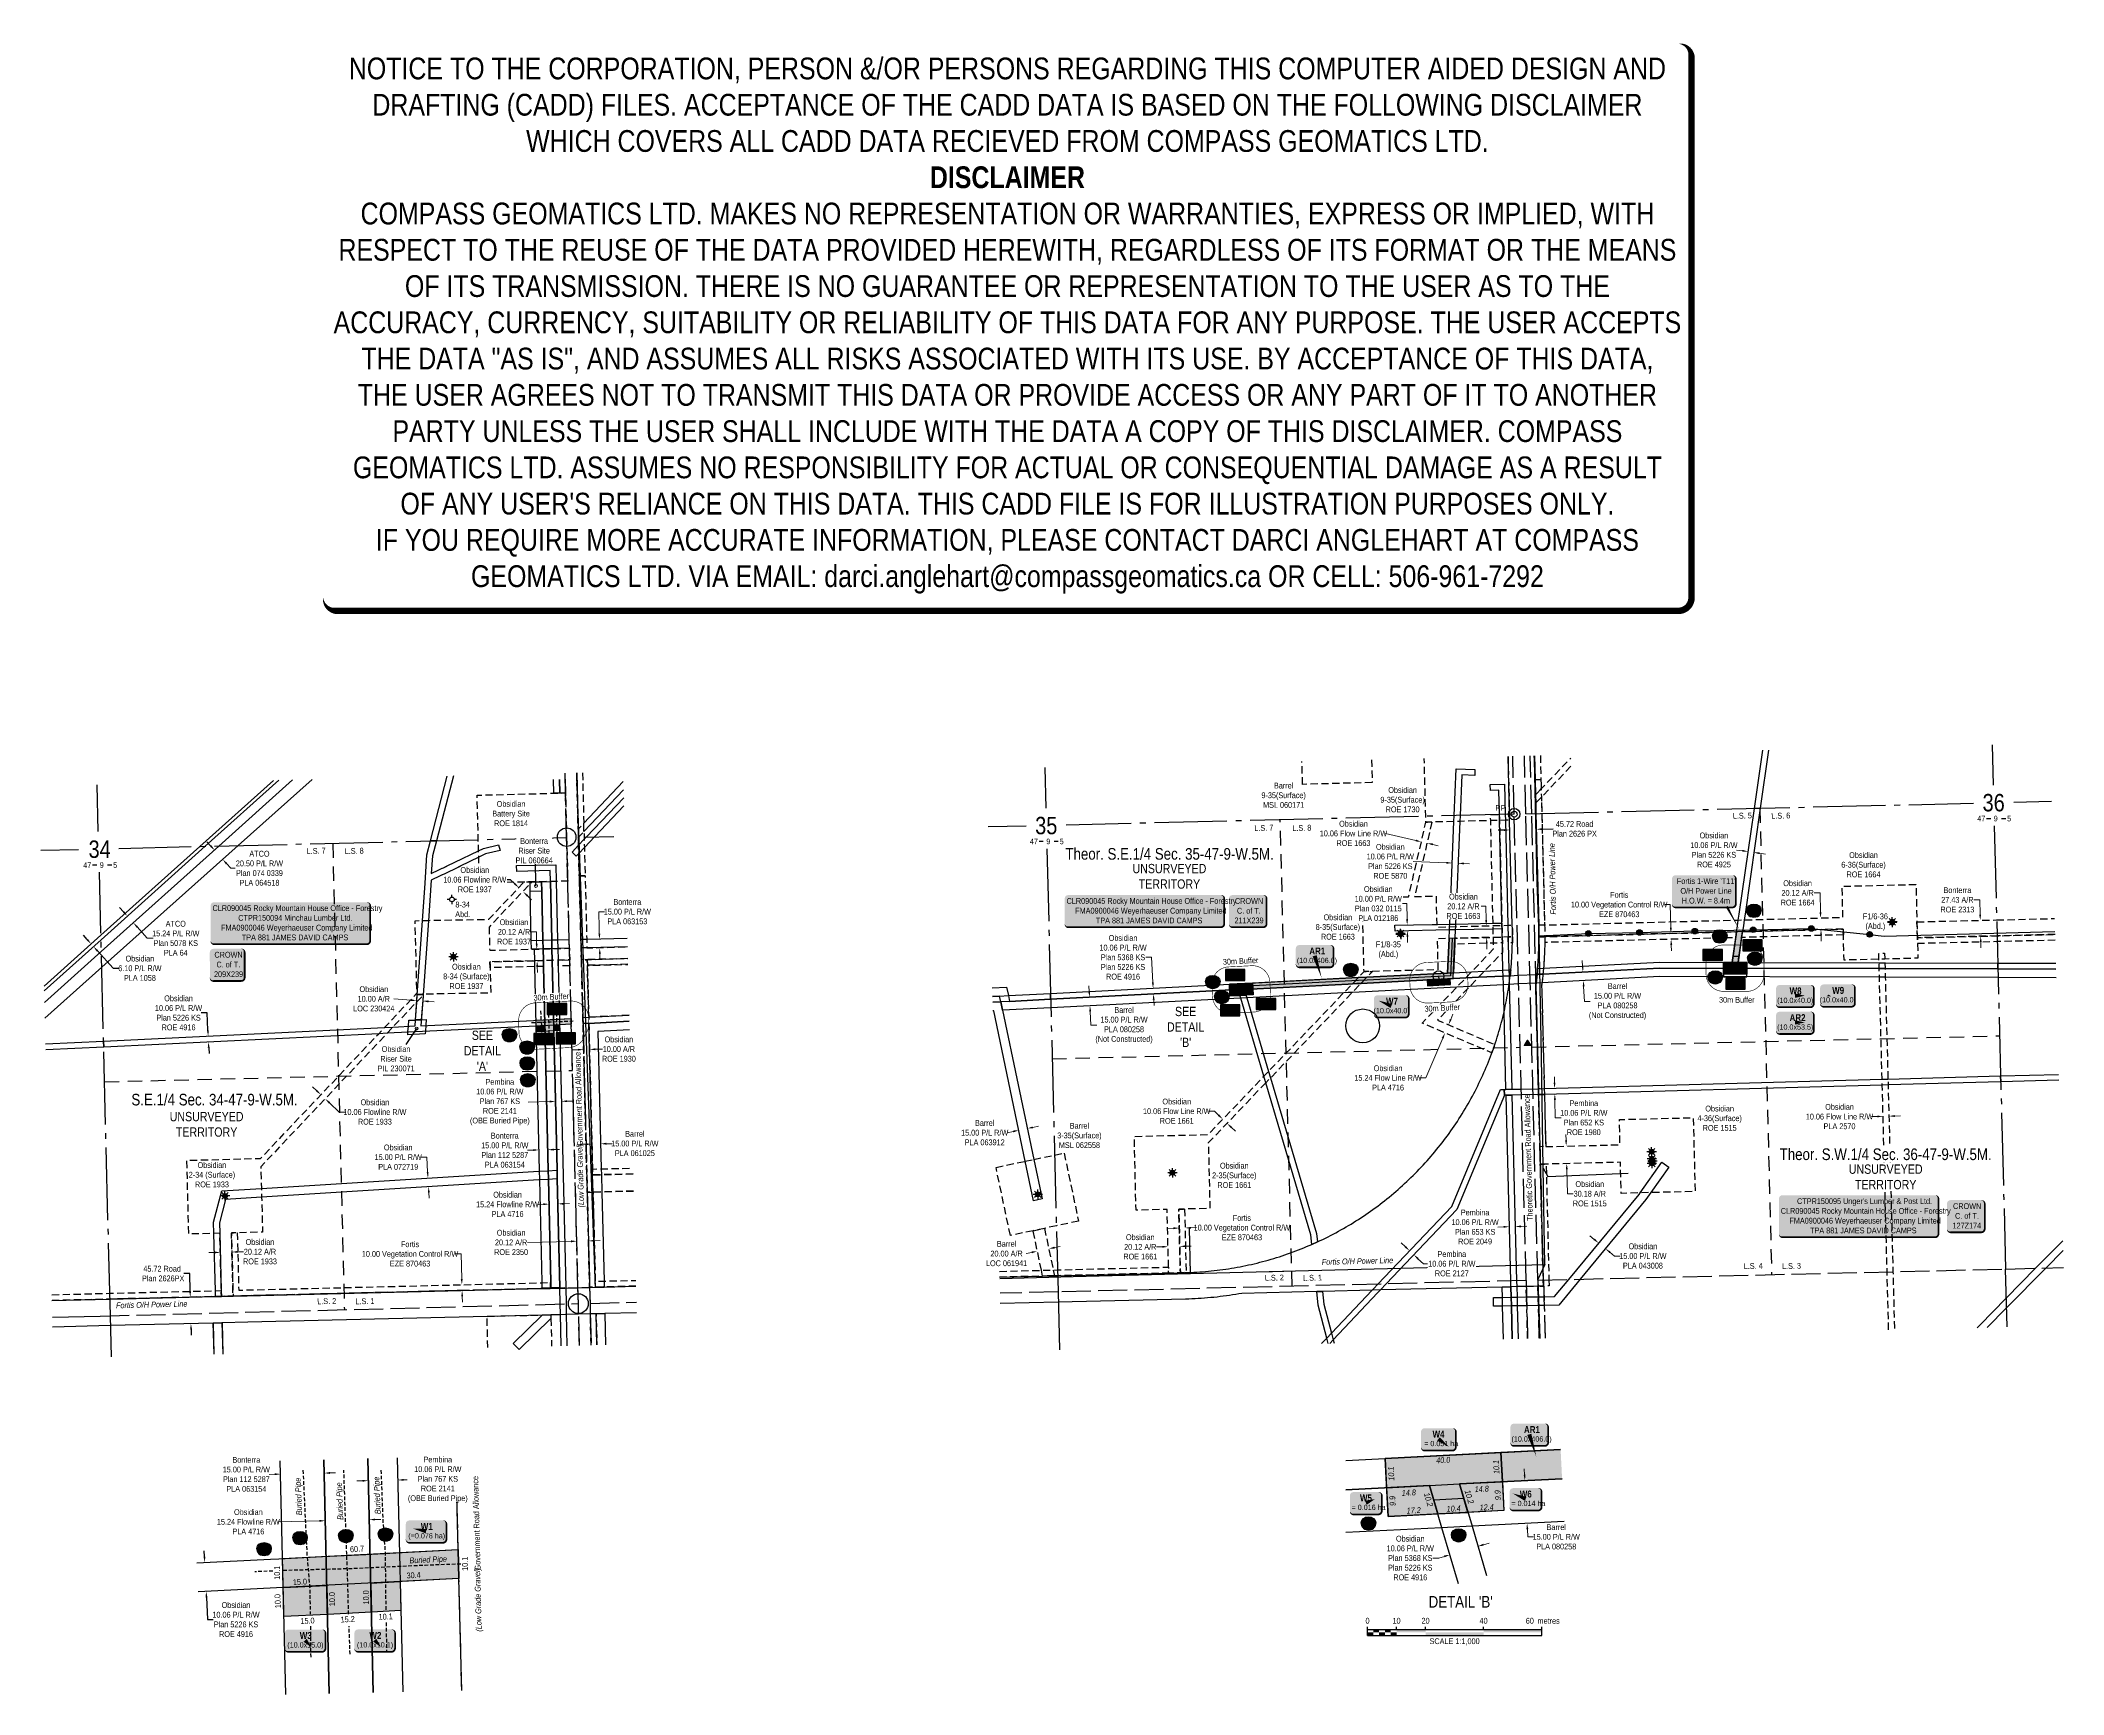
# Model space of a CAD drawing. Extents: x 618227 to 621713, y 5883152 to 5886003.
import ezdxf
from ezdxf.enums import TextEntityAlignment as Align

# ---------------------------------------------------------------- set-up
doc = ezdxf.new("R2010")
doc.units = 0
doc.header["$LTSCALE"] = 5
doc.header["$PDSIZE"] = 0.5
for name, pattern in [('foc-ACCESSROAD', [3.75, 2.5, -1.25]), ('foc-EZE', [3.75, 2.5, -1.25]), ('foc-FLOWLINE', [3.75, 2.5, -1.25]), ('foc-LSD', [8, 5, -3]), ('foc-QUARTERLINE', [33, 25, -3, 2, -3]), ('foc-UNSURVEYED', [12.5, 10, -2.5]), ('POWERLINE5', [7.8, 2.4, -0.6, 0.6, -0.6, 0.6, -0.6, 2.4]), ('UG_PIPE', [1.875, 1.25, -0.625])]:
    doc.linetypes.add(name, pattern=pattern)
doc.layers.get('Defpoints').update_dxf_attribs({"color": 9})
for name, color, linetype in [('10', 1, 'Continuous'), ('35', 37, 'Continuous'), ('9', 3, 'Continuous'), ('AS-OWNER', 7, 'Continuous'), ('AS-PIPE-UG', 44, 'UG_PIPE'), ('AS-PIPE-UG-T', 44, 'Continuous'), ('AS-POWER', 104, 'foc-POWER'), ('AS-POWER-EXISTING', 72, 'POWERLINE5'), ('AS-POWER-T', 104, 'Continuous'), ('AS-SURFACE IMPACT', 7, 'Continuous'), ('C-AR', 13, 'foc-ACCESSROAD'), ('C-FLOWLINE', 13, 'foc-FLOWLINE'), ('C-RW', 13, 'Continuous'), ('C-SYMBOL', 7, 'Continuous'), ('C-WS', 13, 'foc-ACCESSROAD'), ('C-WS-S', 13, 'Continuous'), ('DETAIL-T', 7, 'Continuous'), ('F-AR', 190, 'foc-ACCESSROAD'), ('F-EZE', 190, 'foc-FLOWLINE'), ('F-RW', 190, 'Continuous'), ('F-WS', 190, 'foc-ACCESSROAD'), ('F-WS-S', 190, 'Continuous'), ('L-MON', 1, 'Continuous'), ('L-QSEC', 8, 'foc-QUARTERLINE'), ('L-ROAD-T', 7, 'Continuous'), ('L-SEC', 7, 'Continuous'), ('L-SECLBL', 7, 'Continuous'), ('L-SECTION-LSD', 7, 'foc-LSD'), ('L-TITLEDB', 4, 'Continuous'), ('L-TITLEDB-T', 4, 'Continuous'), ('L-UNS-T', 3, 'Continuous'), ('L-USEC', 7, 'foc-UNSURVEYED'), ('P-BUFFER OUTLINE 30m', 40, 'foc-EZE'), ('P-BUFFER-T', 40, 'Continuous'), ('P-CROSSINGS', 250, 'Continuous'), ('P-TEMP-BLOCKS', 250, 'Continuous'), ('P-TEMP-BLUE-T', 146, 'Continuous'), ('P-TEMP-H', 41, 'Continuous'), ('P-TEMP_WORKSPACE', 46, 'Continuous'), ('P-WORKAREA', 113, 'Continuous'), ('P-WORKAREA-H', 111, 'Continuous'), ('P-WORKAREA-T', 113, 'Continuous')]:
    doc.layers.add(name, color=color, linetype=linetype)
for name, color, linetype, lineweight in [('C-AR-T', 13, 'Continuous', 9), ('C-FLOWLINE-T', 13, 'Continuous', 9), ('C-RW-T', 13, 'Continuous', 9), ('C-WS-T', 13, 'Continuous', 9), ('F-AR-T', 190, 'Continuous', 9), ('F-EZE-T', 190, 'Continuous', 9), ('F-RW-T', 190, 'Continuous', 9), ('F-WS-T', 190, 'Continuous', 9), ('P-TEMP-T', 46, 'Continuous', 18), ('T-TEXT', 48, 'Continuous', 18)]:
    doc.layers.add(name, color=color, linetype=linetype, lineweight=lineweight)
doc.layers.add('DISCLAIMER', color=7, linetype='Continuous', plot=False)
doc.styles.add('100L', font='ARIALN.TTF', dxfattribs={"height": 11})
doc.styles.add('175L', font='ARIALN.TTF', dxfattribs={"height": 20})
doc.styles.add('80', font='ARIALN.TTF', dxfattribs={"height": 10})
doc.styles.add('80CG', font='ARIALN.TTF', dxfattribs={"height": 10})
doc.styles.add('80L', font='ARIALN.TTF', dxfattribs={"height": 10})
doc.styles.add('80LS', font='ARIALNI.TTF', dxfattribs={"height": 10})
doc.styles.add('BOLD', font='ARIALNB.TTF')
doc.styles.add('foc-LtypeFont', font='ARIALN.TTF', dxfattribs={"height": 7.35})
doc.styles.add('SIMPLEX', font='ARIALN.TTF')
doc.linetypes.add('foc-POWER', pattern='A,6,-1,["P",foc-LtypeFont,S=0.2,R=0,X=-0.625,Y=-0.75],-1.24,4', length=12.24)
doc.linetypes.add('foc-POWER-NOLINE', pattern='A,0,-4,["P",foc-LtypeFont,S=0.2,R=0,X=-0.625,Y=-0.75],-8.24', length=12.24)
doc.dimstyles.new('Compass 5 000', dxfattribs={"dimscale": 5, "dimtxt": 9, "dimasz": 2, "dimexe": 0.2, "dimexo": 0.0625, "dimgap": 0.5, "dimtad": 0, "dimtih": 1, "dimtoh": 1, "dimzin": 0, "dimdsep": 46, "dimtxsty": '80CG', "dimcen": 0.1, "dimse1": 1, "dimse2": 1, "dimclrd": 256, "dimclrt": 256, "dimaunit": 1, "dimadec": 4, "dimazin": 0, "dimtfac": 0.06, "dimtofl": 0, "dimtmove": 0, "dimatfit": 1, "dimfxl": 0.2, "dimtolj": 1, "dimtzin": 0, "dimlwd": -1, "dimarcsym": 0})

# ---------------------------------------------------------------- blocks, each defined once
blk = doc.blocks.new('L-SECLBL')
at = {"layer": '9', "color": 7}
for p, q in [((-5.1, -27.8), (-12.3, -27.8)), ((20.7, -27.8), (13.5, -27.8))]:
    blk.add_line(p, q, dxfattribs=at)
at = {"layer": '10', "color": 2, "style": 'SIMPLEX'}
blk.add_attdef('SEC', text='', height=30, dxfattribs=at).set_placement((0, 0), align=Align.MIDDLE)
at = {"layer": '10', "color": 5, "style": '80L'}
blk.add_attdef('TWP', text='', height=9.5, dxfattribs=at).set_placement((-14.4, -27.4), align=Align.MIDDLE_RIGHT)
blk.add_attdef('RGE', text='', height=9.5, dxfattribs=at).set_placement((3.6, -27.4), align=Align.MIDDLE_CENTER)
blk.add_attdef('MER', text='', height=9.5, dxfattribs=at).set_placement((23.2, -27.4), align=Align.MIDDLE_LEFT)
blk = doc.blocks.new('*U43')
h = blk.add_hatch(color=255)
edge = h.paths.add_edge_path()
edge.add_line((-26.5, -28.5), (26.5, -28.5))
edge.add_arc((26.5, -22.5), 6, 270, 360)
edge.add_line((32.5, -22.5), (32.5, 21))
edge.add_arc((26.5, 21), 6, 0, 90)
edge.add_line((26.5, 27), (-26.5, 27))
edge.add_arc((-26.5, 21), 6, 90, 180)
edge.add_line((-32.5, 21), (-32.5, -22.5))
edge.add_arc((-26.5, -22.5), 6, 180, 270)
at = {"color": 14, "flags": 128}
blk.add_lwpolyline([(-26.5, -28.5, 3, 3, 0), (26.5, -28.5, 3, 3, 0.414214), (32.5, -22.5, 3, 3, 0), (32.5, 21, 3, 0, 0.414214), (26.5, 27, 0, 0, 0), (-26.5, 27, 0, 0, 0.414214), (-32.5, 21, 0, 0, 0), (-32.5, -22.5, 0, 3, 0.414214)], format="xyseb", close=True, dxfattribs=at)
at = {"color": 14, "style": '80'}
blk.add_attdef('ENTER_TEXT_001', (-26.8, -4.9), '', height=10, dxfattribs=at)
blk = doc.blocks.new('*D21')
at = {"layer": 'Defpoints', "color": 0, "transparency": 16777216}
for p in [(620189.3, 5883959.2), (620199.3, 5883959.5), (620199.3, 5883956)]:
    blk.add_point(p, dxfattribs=at)
at = {"layer": 'F-EZE-T', "transparency": 16777216}
for p, q in [((620179.4, 5883955.5), (620169.4, 5883955.3)), ((620209.3, 5883956.2), (620219.3, 5883956.5))]:
    blk.add_line(p, q, dxfattribs=at)
for points in [[(620179.3, 5883957.2), (620179.4, 5883953.8), (620189.4, 5883955.8)], [(620209.3, 5883957.9), (620209.4, 5883954.6), (620199.3, 5883956)]]:
    blk.add_solid(points, dxfattribs=at)
at = {"layer": 'F-EZE-T', "transparency": 16777216, "insert": (620297.3, 5883956.5), "char_height": 10, "attachment_point": 5, "style": '80CG'}
blk.add_mtext('\\A1;Fortis\\P10.00 Vegetation Control R/W\\PEZE 870463', dxfattribs=at)
blk = doc.blocks.new('*D22')
at = {"layer": 'Defpoints', "color": 0, "transparency": 16777216}
for p in [(621036.6, 5884463.7), (620884.2, 5884459.8), (620884.5, 5884449.8)]:
    blk.add_point(p, dxfattribs=at)
at = {"layer": 'F-EZE-T', "transparency": 16777216}
for p, q in [((621035.3, 5884513.4), (621025.3, 5884513.4)), ((621036.3, 5884473.7), (621035.3, 5884513.4)), ((621037.1, 5884443.7), (621037.4, 5884433.7))]:
    blk.add_line(p, q, dxfattribs=at)
for points in [[(621038, 5884473.7), (621034.7, 5884473.6), (621036.6, 5884463.7)], [(621038.8, 5884443.7), (621035.4, 5884443.6), (621036.8, 5884453.7)]]:
    blk.add_solid(points, dxfattribs=at)
at = {"layer": 'F-EZE-T', "transparency": 16777216, "insert": (620947.4, 5884513.4), "char_height": 10, "attachment_point": 5, "style": '80CG'}
blk.add_mtext('\\A1;Fortis\\P10.00 Vegetation Control R/W\\PEZE 870463', dxfattribs=at)
blk = doc.blocks.new('*U23')
h = blk.add_hatch(color=255)
edge = h.paths.add_edge_path()
edge.add_line((-131.5, -28.5), (131.5, -28.5))
edge.add_arc((131.5, -22.5), 6, 270, 360)
edge.add_line((137.5, -22.5), (137.5, 21))
edge.add_arc((131.5, 21), 6, 0, 90)
edge.add_line((131.5, 27), (-131.5, 27))
edge.add_arc((-131.5, 21), 6, 90, 180)
edge.add_line((-137.5, 21), (-137.5, -22.5))
edge.add_arc((-131.5, -22.5), 6, 180, 270)
at = {"color": 44, "flags": 128}
blk.add_lwpolyline([(-131.5, -28.5, 3, 3, 0), (131.5, -28.5, 3, 3, 0.414214), (137.5, -22.5, 3, 3, 0), (137.5, 21, 3, 0, 0.414214), (131.5, 27, 0, 0, 0), (-131.5, 27, 0, 0, 0.414214), (-137.5, 21, 0, 0, 0), (-137.5, -22.5, 0, 3, 0.414214)], format="xyseb", close=True, dxfattribs=at)
at = {"color": 44, "style": '80'}
blk.add_attdef('ENTER_TEXT_001', (-36, -5), '', height=10, dxfattribs=at)
blk = doc.blocks.new('*D24')
at = {"layer": 'Defpoints', "color": 0, "transparency": 16777216}
for p in [(619942.7, 5883926.5), (619944.9, 5883915.9), (619962.3, 5883930.6)]:
    blk.add_point(p, dxfattribs=at)
at = {"layer": 'F-AR-T', "transparency": 16777216}
for p, q in [((619935.1, 5883913.9), (619925.3, 5883911.8)), ((619974.3, 5883922.1), (619984.1, 5883924.2))]:
    blk.add_line(p, q, dxfattribs=at)
for points in [[(619934.8, 5883915.5), (619935.5, 5883912.3), (619944.9, 5883915.9)], [(619973.9, 5883923.8), (619974.6, 5883920.5), (619964.5, 5883920.1)]]:
    blk.add_solid(points, dxfattribs=at)
at = {"layer": 'F-AR-T', "transparency": 16777216, "insert": (619891.8, 5883911.8), "char_height": 10, "attachment_point": 5, "style": '80CG'}
blk.add_mtext('\\A1;Barrel\\P20.00 A/R\\PLOC 061941', dxfattribs=at)
blk = doc.blocks.new('*D25')
at = {"layer": 'Defpoints', "color": 0, "transparency": 16777216}
for p in [(620035.5, 5884339.1), (620048.4, 5884354.3), (620049.1, 5884339.8)]:
    blk.add_point(p, dxfattribs=at)
at = {"layer": 'F-RW-T', "transparency": 16777216}
for p, q in [((620034.2, 5884363.6), (620033.7, 5884373.6)), ((620036, 5884329.1), (620037.2, 5884305.3)), ((620037.2, 5884305.3), (620047.2, 5884305.3))]:
    blk.add_line(p, q, dxfattribs=at)
for points in [[(620035.9, 5884363.7), (620032.6, 5884363.5), (620034.7, 5884353.6)], [(620037.6, 5884329.2), (620034.3, 5884329), (620035.5, 5884339.1)]]:
    blk.add_solid(points, dxfattribs=at)
at = {"layer": 'F-RW-T', "transparency": 16777216, "insert": (620094.2, 5884305.3), "char_height": 10, "attachment_point": 5, "style": '80CG'}
blk.add_mtext('\\A1;Barrel\\P15.00 P/L R/W\\PPLA 080258\\P(Not Constructed)', dxfattribs=at)
blk = doc.blocks.new('*D26')
at = {"layer": 'Defpoints', "color": 0, "transparency": 16777216}
for p in [(620894.7, 5884397.8), (620885.6, 5884382.4), (620895.5, 5884382.9)]:
    blk.add_point(p, dxfattribs=at)
at = {"layer": 'F-RW-T', "transparency": 16777216}
for p, q in [((620884.4, 5884407.3), (620883.8, 5884417.3)), ((620886.1, 5884372.4), (620887.5, 5884346.4)), ((620887.5, 5884346.4), (620897.5, 5884346.4))]:
    blk.add_line(p, q, dxfattribs=at)
for points in [[(620886, 5884407.4), (620882.7, 5884407.2), (620884.9, 5884397.3)], [(620887.8, 5884372.5), (620884.5, 5884372.3), (620885.6, 5884382.4)]]:
    blk.add_solid(points, dxfattribs=at)
at = {"layer": 'F-RW-T', "transparency": 16777216, "insert": (620944.5, 5884346.4), "char_height": 10, "attachment_point": 5, "style": '80CG'}
blk.add_mtext('\\A1;Barrel\\P15.00 P/L R/W\\PPLA 080258\\P(Not Constructed)', dxfattribs=at)
blk = doc.blocks.new('*D27')
at = {"layer": 'C-FLOWLINE-T', "transparency": 16777216}
for p, q in [((620657.1, 5884315.4), (620661, 5884324.6)), ((620643.3, 5884283), (620614.1, 5884214.6)), ((620614.1, 5884214.6), (620604.1, 5884214.6))]:
    blk.add_line(p, q, dxfattribs=at)
for points in [[(620641.7, 5884283.7), (620644.8, 5884282.4), (620647.2, 5884292.2)], [(620655.6, 5884316.1), (620658.6, 5884314.8), (620653.2, 5884306.2)]]:
    blk.add_solid(points, dxfattribs=at)
at = {"layer": 'Defpoints', "color": 0, "transparency": 16777216}
for p in [(620647.2, 5884292.2), (620690.9, 5884290.1), (620684.9, 5884276.1)]:
    blk.add_point(p, dxfattribs=at)
at = {"layer": 'C-FLOWLINE-T', "transparency": 16777216, "insert": (620549.1, 5884214.6), "char_height": 10, "attachment_point": 5, "style": '80CG'}
blk.add_mtext('\\A1;Obsidian\\P15.24 Flow Line R/W\\PPLA 4716', dxfattribs=at)
blk = doc.blocks.new('*D28')
at = {"layer": 'C-RW-T', "transparency": 16777216}
for p, q in [((620581.4, 5884515), (620571.4, 5884515)), ((620581.9, 5884488.3), (620581.4, 5884515)), ((620582.5, 5884458.3), (620582.7, 5884448.3))]:
    blk.add_line(p, q, dxfattribs=at)
for points in [[(620583.6, 5884488.3), (620580.2, 5884488.2), (620582.1, 5884478.3)], [(620584.2, 5884458.3), (620580.8, 5884458.3), (620582.3, 5884468.3)]]:
    blk.add_solid(points, dxfattribs=at)
at = {"layer": 'C-RW-T', "transparency": 16777216, "insert": (620532.3, 5884515), "char_height": 10, "attachment_point": 5, "style": '80CG', "bg_fill": 3, "box_fill_scale": 1.1, "bg_fill_color": 256, "bg_fill_true_color": 13158600, "bg_fill_transparency": 0}
blk.add_mtext('\\A1;Obsidian\\P10.00 P/L R/W\\PPlan 032 0115\\PPLA 012186', dxfattribs=at)
at = {"layer": 'Defpoints', "color": 0, "transparency": 16777216}
for p in [(620579.7, 5884478.2), (620579.9, 5884468.2), (620582.1, 5884478.3)]:
    blk.add_point(p, dxfattribs=at)
blk = doc.blocks.new('*D29')
at = {"layer": 'C-RW-T', "transparency": 16777216}
for p, q in [((620141.6, 5884422.5), (620131.6, 5884422.5)), ((620143.8, 5884379.3), (620141.6, 5884422.5)), ((620145.4, 5884349.3), (620145.9, 5884339.3))]:
    blk.add_line(p, q, dxfattribs=at)
for points in [[(620145.5, 5884379.4), (620142.2, 5884379.2), (620144.3, 5884369.3)], [(620147, 5884349.4), (620143.7, 5884349.2), (620144.9, 5884359.3)]]:
    blk.add_solid(points, dxfattribs=at)
at = {"layer": 'Defpoints', "color": 0, "transparency": 16777216}
for p in [(620144.9, 5884359.3), (620183.1, 5884371.3), (620183.6, 5884361.2)]:
    blk.add_point(p, dxfattribs=at)
at = {"layer": 'C-RW-T', "transparency": 16777216, "insert": (620092.5, 5884422.5), "char_height": 10, "attachment_point": 5, "style": '80CG'}
blk.add_mtext('\\A1;Obsidian\\P10.06 P/L R/W\\PPlan 5368 KS\\PPlan 5226 KS\\PROE 4916', dxfattribs=at)
blk = doc.blocks.new('*D30')
at = {"layer": 'C-AR-T', "transparency": 16777216}
for p, q in [((620250, 5884157.2), (620240, 5884157.2)), ((620257.2, 5884150.3), (620250, 5884157.2)), ((620278.9, 5884129.5), (620286.2, 5884122.6))]:
    blk.add_line(p, q, dxfattribs=at)
for points in [[(620258.4, 5884151.5), (620256, 5884149.1), (620264.4, 5884143.4)], [(620280.1, 5884130.7), (620277.8, 5884128.3), (620271.7, 5884136.4)]]:
    blk.add_solid(points, dxfattribs=at)
at = {"layer": 'Defpoints', "color": 0, "transparency": 16777216}
for p in [(620281.4, 5884161.2), (620288.7, 5884154.2), (620264.4, 5884143.4)]:
    blk.add_point(p, dxfattribs=at)
at = {"layer": 'C-AR-T', "transparency": 16777216, "insert": (620185, 5884157.2), "char_height": 10, "attachment_point": 5, "style": '80CG'}
blk.add_mtext('\\A1;Obsidian\\P10.06 Flow Line R/W\\PROE 1661', dxfattribs=at)
blk = doc.blocks.new('*D31')
at = {"layer": 'C-AR-T', "transparency": 16777216}
for p, q in [((620596.7, 5884623.9), (620544.5, 5884636)), ((620626, 5884617.1), (620635.7, 5884614.9))]:
    blk.add_line(p, q, dxfattribs=at)
for points in [[(620597.1, 5884625.5), (620596.3, 5884622.3), (620606.4, 5884621.6)], [(620626.4, 5884618.7), (620625.6, 5884615.5), (620616.3, 5884619.4)]]:
    blk.add_solid(points, dxfattribs=at)
at = {"layer": 'Defpoints', "color": 0, "transparency": 16777216}
for p in [(620602.3, 5884603.9), (620606.4, 5884621.6), (620612.1, 5884601.6)]:
    blk.add_point(p, dxfattribs=at)
at = {"layer": 'C-AR-T', "transparency": 16777216, "insert": (620489.5, 5884636), "char_height": 10, "attachment_point": 5, "style": '80CG'}
blk.add_mtext('\\A1;Obsidian\\P10.06 Flow Line R/W\\PROE 1663', dxfattribs=at)
blk = doc.blocks.new('*D32')
at = {"layer": 'C-RW-T', "transparency": 16777216}
for p, q in [((620649.7, 5884585.5), (620592.1, 5884587.9)), ((620679.7, 5884584.2), (620689.7, 5884583.8))]:
    blk.add_line(p, q, dxfattribs=at)
for points in [[(620649.8, 5884587.1), (620649.6, 5884583.8), (620659.7, 5884585.1)], [(620679.8, 5884585.9), (620679.7, 5884582.6), (620669.7, 5884584.6)]]:
    blk.add_solid(points, dxfattribs=at)
at = {"layer": 'Defpoints', "color": 0, "transparency": 16777216}
for p in [(620658.9, 5884566.8), (620669, 5884566.4), (620669.7, 5884584.6)]:
    blk.add_point(p, dxfattribs=at)
at = {"layer": 'C-RW-T', "transparency": 16777216, "insert": (620553, 5884587.9), "char_height": 10, "attachment_point": 5, "style": '80CG'}
blk.add_mtext('\\A1;Obsidian\\P10.06 P/L R/W\\PPlan 5226 KS\\PROE 5870', dxfattribs=at)
blk = doc.blocks.new('*D33')
at = {"layer": 'Defpoints', "color": 0, "transparency": 16777216}
for p in [(620636.3, 5883969.5), (620643.6, 5883962.6), (620593.5, 5883909.8)]:
    blk.add_point(p, dxfattribs=at)
at = {"layer": 'F-RW-T', "transparency": 16777216}
for p, q in [((620578.9, 5883923.6), (620571.7, 5883930.5)), ((620600.7, 5883902.9), (620609.9, 5883894.3)), ((620609.9, 5883894.3), (620619.9, 5883894.3))]:
    blk.add_line(p, q, dxfattribs=at)
for points in [[(620580.1, 5883924.8), (620577.8, 5883922.4), (620586.2, 5883916.7)], [(620601.9, 5883904.1), (620599.6, 5883901.7), (620593.5, 5883909.8)]]:
    blk.add_solid(points, dxfattribs=at)
at = {"layer": 'F-RW-T', "transparency": 16777216, "insert": (620659, 5883894.3), "char_height": 10, "attachment_point": 5, "style": '80CG', "bg_fill": 3, "box_fill_scale": 1.1, "bg_fill_color": 256, "bg_fill_true_color": 13158600, "bg_fill_transparency": 0}
blk.add_mtext('\\A1;Pembina\\P10.06 P/L R/W\\PROE 2127', dxfattribs=at)
blk = doc.blocks.new('*D34')
at = {"layer": 'Defpoints', "color": 0, "transparency": 16777216}
for p in [(620757.3, 5883993.3), (620767.4, 5883993.5), (620758.2, 5883958.1)]:
    blk.add_point(p, dxfattribs=at)
at = {"layer": 'F-RW-T', "transparency": 16777216}
for p, q in [((620748.2, 5883957.8), (620738.2, 5883957.6)), ((620778.3, 5883958.6), (620788.3, 5883958.8))]:
    blk.add_line(p, q, dxfattribs=at)
for points in [[(620748.2, 5883959.5), (620748.3, 5883956.2), (620758.2, 5883958.1)], [(620778.2, 5883960.3), (620778.3, 5883956.9), (620768.3, 5883958.3)]]:
    blk.add_solid(points, dxfattribs=at)
at = {"layer": 'F-RW-T', "transparency": 16777216, "insert": (620699.1, 5883957.6), "char_height": 10, "attachment_point": 5, "style": '80CG'}
blk.add_mtext('\\A1;Pembina\\P10.06 P/L R/W\\PPlan 653 KS\\PROE 2049', dxfattribs=at)
blk = doc.blocks.new('*D35')
at = {"layer": 'Defpoints', "color": 0, "transparency": 16777216}
for p in [(620770.3, 5884195.2), (620770.6, 5884185.1), (620836.4, 5884186.6)]:
    blk.add_point(p, dxfattribs=at)
at = {"layer": 'F-RW-T', "transparency": 16777216}
for p, q in [((620835.9, 5884206.6), (620835.7, 5884216.6)), ((620836.6, 5884176.6), (620837.3, 5884146)), ((620837.3, 5884146), (620847.3, 5884146))]:
    blk.add_line(p, q, dxfattribs=at)
for points in [[(620837.6, 5884206.7), (620834.3, 5884206.6), (620836.1, 5884196.6)], [(620838.3, 5884176.6), (620834.9, 5884176.6), (620836.4, 5884186.6)]]:
    blk.add_solid(points, dxfattribs=at)
at = {"layer": 'F-RW-T', "transparency": 16777216, "insert": (620886.4, 5884146), "char_height": 10, "attachment_point": 5, "style": '80CG'}
blk.add_mtext('\\A1;Pembina\\P10.06 P/L R/W\\PPlan 652 KS\\PROE 1980', dxfattribs=at)
blk = doc.blocks.new('*U36')
h = blk.add_hatch(color=255)
edge = h.paths.add_edge_path()
edge.add_line((-131.5, -37), (131.5, -37))
edge.add_arc((131.5, -31), 6, 270, 360)
edge.add_line((137.5, -31), (137.5, 29.5))
edge.add_arc((131.5, 29.5), 6, 0, 90)
edge.add_line((131.5, 35.5), (-131.5, 35.5))
edge.add_arc((-131.5, 29.5), 6, 90, 180)
edge.add_line((-137.5, 29.5), (-137.5, -31))
edge.add_arc((-131.5, -31), 6, 180, 270)
at = {"color": 44, "flags": 128}
blk.add_lwpolyline([(-131.5, -37, 3, 3, 0), (131.5, -37, 3, 3, 0.414214), (137.5, -31, 3, 3, 0), (137.5, 29.5, 3, 0, 0.414214), (131.5, 35.5, 0, 0, 0), (-131.5, 35.5, 0, 0, 0.414214), (-137.5, 29.5, 0, 0, 0), (-137.5, -31, 0, 3, 0.414214)], format="xyseb", close=True, dxfattribs=at)
at = {"color": 44, "style": '80'}
blk.add_attdef('ENTER_TEXT_001', (-36, -5), '', height=10, dxfattribs=at)
blk = doc.blocks.new('*D37')
at = {"layer": 'C-RW-T', "transparency": 16777216}
for p, q in [((620904.5, 5883936.3), (620896.7, 5883942.6)), ((620931.4, 5883914), (620939.2, 5883907.6)), ((620939.2, 5883907.6), (620949.2, 5883907.6))]:
    blk.add_line(p, q, dxfattribs=at)
for points in [[(620905.5, 5883937.5), (620903.4, 5883935), (620912.2, 5883929.9)], [(620932.5, 5883915.3), (620930.4, 5883912.7), (620923.7, 5883920.3)]]:
    blk.add_solid(points, dxfattribs=at)
at = {"layer": 'Defpoints', "color": 0, "transparency": 16777216}
for p in [(620945.4, 5883970.2), (620957, 5883960.6), (620923.7, 5883920.3)]:
    blk.add_point(p, dxfattribs=at)
at = {"layer": 'C-RW-T', "transparency": 16777216, "insert": (620988.2, 5883907.6), "char_height": 10, "attachment_point": 5, "style": '80CG'}
blk.add_mtext('\\A1;Obsidian\\P15.00 P/L R/W\\PPLA 043008', dxfattribs=at)
blk = doc.blocks.new('*D38')
at = {"layer": 'C-FLOWLINE-T', "transparency": 16777216}
for p, q in [((621392, 5884148.2), (621382, 5884147.9)), ((621422.1, 5884148.9), (621432.1, 5884149.2))]:
    blk.add_line(p, q, dxfattribs=at)
for points in [[(621392, 5884149.8), (621392.1, 5884146.5), (621402, 5884148.4)], [(621422.1, 5884150.6), (621422.1, 5884147.3), (621412.1, 5884148.7)]]:
    blk.add_solid(points, dxfattribs=at)
at = {"layer": 'Defpoints', "color": 0, "transparency": 16777216}
for p in [(621402, 5884148.4), (621402.1, 5884147.3), (621412.1, 5884147.6)]:
    blk.add_point(p, dxfattribs=at)
at = {"layer": 'C-FLOWLINE-T', "transparency": 16777216, "insert": (621327, 5884147.9), "char_height": 10, "attachment_point": 5, "style": '80CG'}
blk.add_mtext('\\A1;Obsidian\\P10.06 Flow Line R/W\\PPLA 2570', dxfattribs=at)
blk = doc.blocks.new('*D39')
at = {"layer": 'C-FLOWLINE-T', "transparency": 16777216}
for p, q in [((620855.9, 5884107.1), (620855.6, 5884117.1)), ((620857.1, 5884056.9), (620858.2, 5884014.9)), ((620858.2, 5884014.9), (620868.2, 5884014.9))]:
    blk.add_line(p, q, dxfattribs=at)
for points in [[(620857.5, 5884107.1), (620854.2, 5884107.1), (620856.1, 5884097.1)], [(620858.8, 5884057), (620855.4, 5884056.9), (620856.9, 5884066.9)]]:
    blk.add_solid(points, dxfattribs=at)
at = {"layer": 'Defpoints', "color": 0, "transparency": 16777216}
for p in [(620889.9, 5884097.9), (620856.9, 5884066.9), (620890.7, 5884067.8)]:
    blk.add_point(p, dxfattribs=at)
at = {"layer": 'C-FLOWLINE-T', "transparency": 16777216, "insert": (620896.7, 5884014.9), "char_height": 10, "attachment_point": 5, "style": '80CG'}
blk.add_mtext('\\A1;Obsidian\\P30.18 A/R\\PROE 1515', dxfattribs=at)
blk = doc.blocks.new('*D40')
at = {"layer": 'C-AR-T', "transparency": 16777216}
for p, q in [((621293.4, 5884533.5), (621283.4, 5884533.5)), ((621294.2, 5884500.4), (621293.4, 5884533.5)), ((621295.2, 5884460.3), (621295.5, 5884450.3))]:
    blk.add_line(p, q, dxfattribs=at)
for points in [[(621295.9, 5884500.4), (621292.5, 5884500.3), (621294.5, 5884490.4)], [(621296.9, 5884460.3), (621293.6, 5884460.2), (621295, 5884470.3)]]:
    blk.add_solid(points, dxfattribs=at)
at = {"layer": 'Defpoints', "color": 0, "transparency": 16777216}
for p in [(621073.2, 5884484.7), (621073.8, 5884464.6), (621294.5, 5884490.4)]:
    blk.add_point(p, dxfattribs=at)
at = {"layer": 'C-AR-T', "transparency": 16777216, "insert": (621254.8, 5884533.5), "char_height": 10, "attachment_point": 5, "style": '80CG'}
blk.add_mtext('\\A1;Obsidian\\P20.12 A/R\\PROE 1664', dxfattribs=at)
blk = doc.blocks.new('*D41')
at = {"layer": 'Defpoints', "color": 0, "transparency": 16777216}
for p in [(621506.8, 5884484.8), (621569.5, 5884486.3), (621507.5, 5884457.3)]:
    blk.add_point(p, dxfattribs=at)
at = {"layer": 'F-AR-T', "transparency": 16777216}
for p, q in [((621568.6, 5884521.5), (621558.6, 5884521.5)), ((621569.3, 5884496.3), (621568.6, 5884521.5)), ((621570.4, 5884448.8), (621570.6, 5884438.8))]:
    blk.add_line(p, q, dxfattribs=at)
for points in [[(621570.9, 5884496.3), (621567.6, 5884496.2), (621569.5, 5884486.3)], [(621572.1, 5884448.9), (621568.7, 5884448.8), (621570.2, 5884458.8)]]:
    blk.add_solid(points, dxfattribs=at)
at = {"layer": 'F-AR-T', "transparency": 16777216, "insert": (621530.1, 5884521.5), "char_height": 10, "attachment_point": 5, "style": '80CG'}
blk.add_mtext('\\A1;Bonterra\\P27.43 A/R\\PROE 2313', dxfattribs=at)
blk = doc.blocks.new('*D42')
at = {"layer": 'C-RW-T', "transparency": 16777216}
for p, q in [((621159.6, 5884606.1), (621149.7, 5884607.5)), ((621189.4, 5884601.8), (621199.3, 5884600.4))]:
    blk.add_line(p, q, dxfattribs=at)
for points in [[(621159.9, 5884607.8), (621159.4, 5884604.5), (621169.5, 5884604.7)], [(621189.6, 5884603.5), (621189.1, 5884600.2), (621179.5, 5884603.2)]]:
    blk.add_solid(points, dxfattribs=at)
at = {"layer": 'Defpoints', "color": 0, "transparency": 16777216}
for p in [(621169.5, 5884604.7), (621169.8, 5884606.8), (621179.8, 5884605.3)]:
    blk.add_point(p, dxfattribs=at)
at = {"layer": 'C-RW-T', "transparency": 16777216, "insert": (621110.6, 5884607.5), "char_height": 10, "attachment_point": 5, "style": '80CG'}
blk.add_mtext('\\A1;Obsidian\\P10.06 P/L R/W\\PPlan 5226 KS\\PROE 4925', dxfattribs=at)
blk = doc.blocks.new('GAS')
h = blk.add_hatch(color=255)
h.dxf.hatch_style = 1
edge = h.paths.add_edge_path()
edge.add_arc((0, 0), 0.9, 0, 360)
for p, q in [((-0.81, 0), (-1.62, 0)), ((-0.57, 0.57), (-1.14, 1.14)), ((0, 0.81), (0, 1.62)), ((0.57, 0.57), (1.14, 1.14)), ((1.62, 0), (0.81, 0)), ((-0.57, -0.57), (-1.14, -1.14)), ((0, -0.81), (0, -1.62)), ((1.14, -1.14), (0.57, -0.57))]:
    blk.add_line(p, q)
blk.add_circle((0, 0), 0.8)
blk = doc.blocks.new('GABD')
for p, q in [((-0.81, 0), (-1.62, 0)), ((0, 0.81), (0, 1.62)), ((1.62, 0), (0.81, 0)), ((0, -0.81), (0, -1.62))]:
    blk.add_line(p, q)
blk.add_circle((0, 0), 0.8)
blk = doc.blocks.new('*U46')
h = blk.add_hatch(color=111)
edge = h.paths.add_edge_path()
edge.add_line((-26.5, -20), (26.5, -20))
edge.add_arc((26.5, -14), 6, 270, 360)
edge.add_line((32.5, -14), (32.5, 12.5))
edge.add_arc((26.5, 12.5), 6, 0, 90)
edge.add_line((26.5, 18.5), (-26.5, 18.5))
edge.add_arc((-26.5, 12.5), 6, 90, 180)
edge.add_line((-32.5, 12.5), (-32.5, -14))
edge.add_arc((-26.5, -14), 6, 180, 270)
at = {"color": 250, "flags": 128}
blk.add_lwpolyline([(-26.5, -20, 3, 3, 0), (26.5, -20, 3, 3, 0.414214), (32.5, -14, 3, 3, 0), (32.5, 12.5, 3, 0, 0.414214), (26.5, 18.5, 0, 0, 0), (-26.5, 18.5, 0, 0, 0.414214), (-32.5, 12.5, 0, 0, 0), (-32.5, -14, 0, 3, 0.414214)], format="xyseb", close=True, dxfattribs=at)
at = {"flags": 128}
blk.add_lwpolyline([(12, -38.3, 0, 7.5, 0), (0, 0, 0, 0, 0)], format="xyseb", dxfattribs=at)
at = {"color": 250}
for tag, p, height, style in [('TEMP_AREA_W1_001', (-9.2, 2.2), 12, 'BOLD'), ('ENTER_TEXT_001', (-30.7, -12.5), 9, '80')]:
    blk.add_attdef(tag, p, '', height=height, dxfattribs=dict(at, style=style))
blk = doc.blocks.new('*U48')
h = blk.add_hatch(color=191)
edge = h.paths.add_edge_path()
edge.add_line((-24, -20), (24, -20))
edge.add_arc((24, -14), 6, 270, 360)
edge.add_line((30, -14), (30, 12.5))
edge.add_arc((24, 12.5), 6, 0, 90)
edge.add_line((24, 18.5), (-24, 18.5))
edge.add_arc((-24, 12.5), 6, 90, 180)
edge.add_line((-30, 12.5), (-30, -14))
edge.add_arc((-24, -14), 6, 180, 270)
at = {"color": 250, "flags": 128}
blk.add_lwpolyline([(-24, -20, 3, 3, 0), (24, -20, 3, 3, 0.414214), (30, -14, 3, 3, 0), (30, 12.5, 3, 0, 0.414214), (24, 18.5, 0, 0, 0), (-24, 18.5, 0, 0, 0.414214), (-30, 12.5, 0, 0, 0), (-30, -14, 0, 3, 0.414214)], format="xyseb", close=True, dxfattribs=at)
at = {"flags": 128}
blk.add_lwpolyline([(-15, 1.1, 0, 7.5, 0), (-15.2, -2.1, 0, 0, 0)], format="xyseb", dxfattribs=at)
at = {"color": 250}
for tag, p, height, style in [('TEMP_AREA_W1_001', (-9.2, 2.2), 12, 'BOLD'), ('ENTER_TEXT_001', (-30.7, -12.5), 9, '80')]:
    blk.add_attdef(tag, p, '', height=height, dxfattribs=dict(at, style=style))
blk = doc.blocks.new('Well_proximity')
h = blk.add_hatch(color=191)
h.dxf.hatch_style = 1
edge = h.paths.add_edge_path()
edge.add_ellipse((0, 0), major_axis=(-12.5, 0), ratio=0.816297, start_angle=0, end_angle=360)
h = blk.add_hatch(color=250)
h.dxf.hatch_style = 1
edge = h.paths.add_edge_path()
edge.add_ellipse((0, -2), major_axis=(-12.5, 0), ratio=0.816297, start_angle=0, end_angle=180)
edge.add_line((12.5, -2), (12.5, 0))
edge.add_ellipse((0, 0), major_axis=(-12.5, 0), ratio=0.816297, start_angle=0, end_angle=180, ccw=False)
edge.add_line((-12.5, 0), (-12.5, -2))
at = {"color": 250}
blk.add_ellipse((0, 0), major_axis=(-12.5, 0), ratio=0.816297, dxfattribs=at)
blk.add_ellipse((0, -2), major_axis=(-12.5, 0), ratio=0.816297, start_param=0, end_param=3.141593, dxfattribs=at)
at = {"color": 250, "style": '80L'}
blk.add_attdef('CROSSING', text='', height=9, dxfattribs=at).set_placement((0.1, 0), align=Align.MIDDLE_CENTER)
blk = doc.blocks.new('RP')
at = {"layer": '35', "color": 3}
blk.add_circle((0, 0), 10, dxfattribs=at)
at = {"layer": '35', "color": 3, "style": '80'}
blk.add_attdef('RP_001', (-32.4, 5.8), '', height=10, dxfattribs=at)
blk = doc.blocks.new('*D49')
at = {"layer": 'Defpoints', "color": 0, "transparency": 16777216}
for p in [(620759, 5884642.3), (620804.7, 5884643.4), (620804.7, 5884643.2)]:
    blk.add_point(p, dxfattribs=at)
at = {"layer": 'L-TITLEDB-T', "transparency": 16777216}
for p, q in [((620749, 5884641.8), (620739, 5884641.6)), ((620814.7, 5884643.5), (620833.6, 5884644))]:
    blk.add_line(p, q, dxfattribs=at)
for points in [[(620749, 5884643.5), (620749, 5884640.2), (620759, 5884642.1)], [(620814.6, 5884645.2), (620814.7, 5884641.8), (620804.7, 5884643.2)]]:
    blk.add_solid(points, dxfattribs=at)
at = {"layer": 'L-TITLEDB-T', "transparency": 16777216, "insert": (620870.6, 5884644), "char_height": 10, "attachment_point": 5, "style": '80CG'}
blk.add_mtext('\\A1;45.72 Road\\PPlan 2626 PX', dxfattribs=at)
blk = doc.blocks.new('*D50')
at = {"layer": 'C-AR-T', "transparency": 16777216}
for p, q in [((620717.6, 5884510.4), (620707.6, 5884510.4)), ((620718.2, 5884486.8), (620717.6, 5884510.4)), ((620719.1, 5884446.7), (620719.4, 5884436.7))]:
    blk.add_line(p, q, dxfattribs=at)
at = {"layer": 'C-AR-T', "linetype": 'Continuous', "transparency": 16777216}
for points in [[(620719.8, 5884486.8), (620716.5, 5884486.7), (620718.4, 5884476.8)], [(620720.8, 5884446.7), (620717.5, 5884446.6), (620718.9, 5884456.7)]]:
    blk.add_solid(points, dxfattribs=at)
at = {"layer": 'Defpoints', "color": 0, "linetype": 'Continuous', "transparency": 16777216}
blk.add_point((620708, 5884456.4), dxfattribs=at)
at = {"layer": 'C-AR-T', "linetype": 'Continuous', "transparency": 16777216, "insert": (620679, 5884510.4), "char_height": 10, "attachment_point": 5, "style": '80CG', "bg_fill": 3, "box_fill_scale": 1.1, "bg_fill_color": 256, "bg_fill_true_color": 13158600, "bg_fill_transparency": 0}
blk.add_mtext('\\A1;Obsidian\\P20.12 A/R\\PROE 1663', dxfattribs=at)
at = {"layer": 'Defpoints', "color": 0, "linetype": 'Continuous', "transparency": 16777216}
for p in [(620707.5, 5884476.5), (620718.4, 5884476.8)]:
    blk.add_point(p, dxfattribs=at)
blk = doc.blocks.new('Temp_Area')
h = blk.add_hatch(color=191)
h.dxf.hatch_style = 1
h.paths.add_polyline_path([(-16.8, -9.4), (16.3, -9.4), (16.3, 9.1), (-16.8, 9.1)])
at = {"color": 250}
for points in [[(-17, -9.6), (16.5, -9.6), (16.5, 9.3), (-17, 9.3)], [(-16.9, -9.5), (16.4, -9.5), (16.4, 9.2), (-16.9, 9.2)]]:
    blk.add_lwpolyline(points, close=True, dxfattribs=at)
at = {"color": 250, "style": '80L'}
blk.add_attdef('TEMPORARY', text='', height=9, dxfattribs=at).set_placement((0, -0.1), align=Align.MIDDLE_CENTER)
blk = doc.blocks.new('Temp_Area3')
h = blk.add_hatch(color=111)
h.dxf.hatch_style = 1
h.paths.add_polyline_path([(-16.8, -9.4), (16.3, -9.4), (16.3, 9.1), (-16.8, 9.1)])
at = {"color": 250}
for points in [[(-17, -9.6), (16.5, -9.6), (16.5, 9.3), (-17, 9.3)], [(-16.9, -9.5), (16.4, -9.5), (16.4, 9.2), (-16.9, 9.2)]]:
    blk.add_lwpolyline(points, close=True, dxfattribs=at)
at = {"color": 250, "style": '80L'}
blk.add_attdef('TEMPORARY', text='', height=9, dxfattribs=at).set_placement((0, -0.1), align=Align.MIDDLE_CENTER)
blk = doc.blocks.new('*D51')
at = {"layer": 'C-AR-T', "transparency": 16777216}
for p, q in [((620160, 5883923.5), (620150, 5883923.3)), ((620200.1, 5883924.5), (620210.1, 5883924.7))]:
    blk.add_line(p, q, dxfattribs=at)
at = {"layer": 'C-AR-T', "linetype": 'Continuous', "transparency": 16777216}
for points in [[(620160, 5883925.2), (620160, 5883921.8), (620170, 5883923.7)], [(620200.1, 5883926.1), (620200.2, 5883922.8), (620190.1, 5883924.2)]]:
    blk.add_solid(points, dxfattribs=at)
at = {"layer": 'Defpoints', "color": 0, "linetype": 'Continuous', "transparency": 16777216}
for p in [(620170, 5883924.8), (620170, 5883923.7), (620190.1, 5883925.2)]:
    blk.add_point(p, dxfattribs=at)
at = {"layer": 'C-AR-T', "linetype": 'Continuous', "transparency": 16777216, "insert": (620122.2, 5883923.3), "char_height": 10, "attachment_point": 5, "style": '80CG'}
blk.add_mtext('\\A1;Obsidian\\P20.12 A/R\\PROE 1661', dxfattribs=at)
blk = doc.blocks.new('*D52')
at = {"layer": 'Defpoints', "color": 0, "linetype": 'Continuous', "transparency": 16777216}
for p in [(619902.3, 5884174), (619917.1, 5884177.1), (619927.5, 5884127.4)]:
    blk.add_point(p, dxfattribs=at)
at = {"layer": 'F-RW-T', "transparency": 16777216}
for p, q in [((619903, 5884122.2), (619893.2, 5884120.2)), ((619937.3, 5884129.4), (619947, 5884131.5))]:
    blk.add_line(p, q, dxfattribs=at)
at = {"layer": 'F-RW-T', "linetype": 'Continuous', "transparency": 16777216}
for points in [[(619902.6, 5884123.9), (619903.3, 5884120.6), (619912.7, 5884124.3)], [(619936.9, 5884131), (619937.6, 5884127.8), (619927.5, 5884127.4)]]:
    blk.add_solid(points, dxfattribs=at)
at = {"layer": 'F-RW-T', "linetype": 'Continuous', "transparency": 16777216, "insert": (619854.1, 5884120.2), "char_height": 10, "attachment_point": 5, "style": '80CG'}
blk.add_mtext('\\A1;Barrel\\P15.00 P/L R/W\\PPLA 063912', dxfattribs=at)
blk = doc.blocks.new('*U53')
h = blk.add_hatch(color=111)
edge = h.paths.add_edge_path()
edge.add_line((-24, -20), (24, -20))
edge.add_arc((24, -14), 6, 270, 360)
edge.add_line((30, -14), (30, 12.5))
edge.add_arc((24, 12.5), 6, 0, 90)
edge.add_line((24, 18.5), (-24, 18.5))
edge.add_arc((-24, 12.5), 6, 90, 180)
edge.add_line((-30, 12.5), (-30, -14))
edge.add_arc((-24, -14), 6, 180, 270)
at = {"color": 250, "flags": 128}
blk.add_lwpolyline([(-24, -20, 3, 3, 0), (24, -20, 3, 3, 0.414214), (30, -14, 3, 3, 0), (30, 12.5, 3, 0, 0.414214), (24, 18.5, 0, 0, 0), (-24, 18.5, 0, 0, 0.414214), (-30, 12.5, 0, 0, 0), (-30, -14, 0, 3, 0.414214)], format="xyseb", close=True, dxfattribs=at)
at = {"flags": 128}
blk.add_lwpolyline([(17.7, -13.3, 0, 7.5, 0), (0, 0, 0, 0, 0)], format="xyseb", dxfattribs=at)
at = {"color": 250}
for tag, p, height, style in [('TEMP_AREA_W1_001', (-9.2, 2.2), 12, 'BOLD'), ('ENTER_TEXT_001', (-30.7, -12.5), 9, '80')]:
    blk.add_attdef(tag, p, '', height=height, dxfattribs=dict(at, style=style))
blk = doc.blocks.new('*D54')
at = {"layer": 'Defpoints', "color": 0, "linetype": 'Continuous', "transparency": 16777216}
for p in [(620801.4, 5883521.3), (620788.6, 5883446.7), (620805.2, 5883447.6)]:
    blk.add_point(p, dxfattribs=at)
at = {"layer": 'F-RW-T', "transparency": 16777216}
for p, q in [((620784.4, 5883530.5), (620783.8, 5883540.5)), ((620789.1, 5883436.7), (620789.8, 5883423.5)), ((620789.8, 5883423.5), (620799.8, 5883423.5))]:
    blk.add_line(p, q, dxfattribs=at)
at = {"layer": 'F-RW-T', "linetype": 'Continuous', "transparency": 16777216}
for points in [[(620786, 5883530.6), (620782.7, 5883530.4), (620784.9, 5883520.5)], [(620790.8, 5883436.8), (620787.5, 5883436.7), (620788.6, 5883446.7)]]:
    blk.add_solid(points, dxfattribs=at)
at = {"layer": 'F-RW-T', "linetype": 'Continuous', "transparency": 16777216, "insert": (620838.9, 5883423.5), "char_height": 10, "attachment_point": 5, "style": '80CG'}
blk.add_mtext('\\A1;Barrel\\P15.00 P/L R/W\\PPLA 080258', dxfattribs=at)
blk = doc.blocks.new('*U47')
h = blk.add_hatch(color=191)
edge = h.paths.add_edge_path()
edge.add_line((-21.5, -20), (21.5, -20))
edge.add_arc((21.5, -14), 6, 270, 360)
edge.add_line((27.5, -14), (27.5, 12.5))
edge.add_arc((21.5, 12.5), 6, 0, 90)
edge.add_line((21.5, 18.5), (-21.5, 18.5))
edge.add_arc((-21.5, 12.5), 6, 90, 180)
edge.add_line((-27.5, 12.5), (-27.5, -14))
edge.add_arc((-21.5, -14), 6, 180, 270)
at = {"color": 250, "flags": 128}
blk.add_lwpolyline([(-21.5, -20, 3, 3, 0), (21.5, -20, 3, 3, 0.414214), (27.5, -14, 3, 3, 0), (27.5, 12.5, 3, 0, 0.414214), (21.5, 18.5, 0, 0, 0), (-21.5, 18.5, 0, 0, 0.414214), (-27.5, 12.5, 0, 0, 0), (-27.5, -14, 0, 3, 0.414214)], format="xyseb", close=True, dxfattribs=at)
at = {"flags": 128}
blk.add_lwpolyline([(15.6, 6.5, 0, 7.5, 0), (0, 0, 0, 0, 0)], format="xyseb", dxfattribs=at)
at = {"color": 250}
for tag, p, height, style in [('TEMP_AREA_W1_001', (-9.2, 2.2), 12, 'BOLD'), ('ENTER_TEXT_001', (-30.7, -12.5), 9, '80')]:
    blk.add_attdef(tag, p, '', height=height, dxfattribs=dict(at, style=style))
blk = doc.blocks.new('*U45')
h = blk.add_hatch(color=191)
edge = h.paths.add_edge_path()
edge.add_line((-21.5, -20), (21.5, -20))
edge.add_arc((21.5, -14), 6, 270, 360)
edge.add_line((27.5, -14), (27.5, 12.5))
edge.add_arc((21.5, 12.5), 6, 0, 90)
edge.add_line((21.5, 18.5), (-21.5, 18.5))
edge.add_arc((-21.5, 12.5), 6, 90, 180)
edge.add_line((-27.5, 12.5), (-27.5, -14))
edge.add_arc((-21.5, -14), 6, 180, 270)
at = {"color": 250, "flags": 128}
blk.add_lwpolyline([(-21.5, -20, 3, 3, 0), (21.5, -20, 3, 3, 0.414214), (27.5, -14, 3, 3, 0), (27.5, 12.5, 3, 0, 0.414214), (21.5, 18.5, 0, 0, 0), (-21.5, 18.5, 0, 0, 0.414214), (-27.5, 12.5, 0, 0, 0), (-27.5, -14, 0, 3, 0.414214)], format="xyseb", close=True, dxfattribs=at)
at = {"flags": 128}
blk.add_lwpolyline([(-22.2, 9.3, 0, 7.5, 0), (0, 0, 0, 0, 0)], format="xyseb", dxfattribs=at)
at = {"color": 250}
for tag, p, height, style in [('TEMP_AREA_W1_001', (-9.2, 2.2), 12, 'BOLD'), ('ENTER_TEXT_001', (-30.7, -12.5), 9, '80')]:
    blk.add_attdef(tag, p, '', height=height, dxfattribs=dict(at, style=style))
blk = doc.blocks.new('*D55')
at = {"layer": 'C-RW-T', "transparency": 16777216}
for p, q in [((620636.5, 5883387), (620626.5, 5883387)), ((620646.1, 5883389.9), (620636.5, 5883387)), ((620713.7, 5883410), (620723.3, 5883412.8))]:
    blk.add_line(p, q, dxfattribs=at)
at = {"layer": 'C-RW-T', "linetype": 'Continuous', "transparency": 16777216}
for points in [[(620645.6, 5883391.5), (620646.6, 5883388.3), (620655.7, 5883392.7)], [(620713.2, 5883411.6), (620714.2, 5883408.4), (620704.1, 5883407.1)]]:
    blk.add_solid(points, dxfattribs=at)
at = {"layer": 'Defpoints', "color": 0, "linetype": 'Continuous', "transparency": 16777216}
for p in [(620655.5, 5883393.3), (620655.7, 5883392.7), (620703.9, 5883407.7)]:
    blk.add_point(p, dxfattribs=at)
at = {"layer": 'C-RW-T', "linetype": 'Continuous', "transparency": 16777216, "insert": (620587.4, 5883387), "char_height": 10, "attachment_point": 5, "style": '80CG'}
blk.add_mtext('\\A1;Obsidian\\P10.06 P/L R/W\\PPlan 5368 KS\\PPlan 5226 KS\\PROE 4916', dxfattribs=at)
blk = doc.blocks.new('*U13')
at = {"color": 0}
for p, q in [((-150, 0), (-150, 15)), ((-150, 10), (150.2, 10)), ((-150, 0), (150.2, 0)), ((-100, 10), (-100, 15)), ((-50, 10), (-50, 15)), ((50, 10), (50, 15)), ((150.2, 0), (150.2, 15))]:
    blk.add_line(p, q, dxfattribs=at)
for points in [[(-150, 5), (-140, 5), (-150, 0), (-140, 0)], [(-140, 10), (-130, 10), (-140, 5), (-130, 5)], [(-130, 5), (-120, 5), (-130, 0), (-120, 0)], [(-120, 10), (-110, 10), (-120, 5), (-110, 5)], [(-110, 5), (-100, 5), (-110, 0), (-100, 0)], [(-100, 10), (-50, 10), (-100, 5), (-50, 5)], [(-50, 5), (50, 5), (-50, 0), (50, 0)], [(50, 10), (150.2, 10), (50, 5), (150.2, 5)]]:
    blk.add_solid(points, dxfattribs=at)
at = {"color": 0, "style": '80'}
blk.add_text('metres', height=10, dxfattribs=at).set_placement((162.2, 20), align=Align.CENTER)
at = {"color": 0, "char_height": 10, "style": '80'}
for s, insert, attachment_point in [('0', (-150, 30.2), 2), ('10', (-100, 30.2), 2), ('20', (-50, 30.2), 2), ('40', (50, 30.2), 2), ('60', (136.7, 30.2), 3), ('SCALE 1:1,000', (0.1, -5), 2)]:
    blk.add_mtext(s, dxfattribs=dict(at, insert=insert, attachment_point=attachment_point))
blk = doc.blocks.new('*U56')
h = blk.add_hatch(color=111)
edge = h.paths.add_edge_path()
edge.add_line((-26.5, -20), (26.5, -20))
edge.add_arc((26.5, -14), 6, 270, 360)
edge.add_line((32.5, -14), (32.5, 12.5))
edge.add_arc((26.5, 12.5), 6, 0, 90)
edge.add_line((26.5, 18.5), (-26.5, 18.5))
edge.add_arc((-26.5, 12.5), 6, 90, 180)
edge.add_line((-32.5, 12.5), (-32.5, -14))
edge.add_arc((-26.5, -14), 6, 180, 270)
at = {"color": 250, "flags": 128}
blk.add_lwpolyline([(-26.5, -20, 3, 3, 0), (26.5, -20, 3, 3, 0.414214), (32.5, -14, 3, 3, 0), (32.5, 12.5, 3, 0, 0.414214), (26.5, 18.5, 0, 0, 0), (-26.5, 18.5, 0, 0, 0.414214), (-32.5, 12.5, 0, 0, 0), (-32.5, -14, 0, 3, 0.414214)], format="xyseb", close=True, dxfattribs=at)
at = {"flags": 128}
blk.add_lwpolyline([(17.2, 0, 0, 7.5, 0), (0, 0, 0, 0, 0)], format="xyseb", dxfattribs=at)
at = {"color": 250}
for tag, p, height, style in [('TEMP_AREA_W1_001', (-9.2, 2.2), 12, 'BOLD'), ('ENTER_TEXT_001', (-30.7, -12.5), 9, '80')]:
    blk.add_attdef(tag, p, '', height=height, dxfattribs=dict(at, style=style))
blk = doc.blocks.new('*D71')
at = {"layer": 'C-RW', "transparency": 16777216}
for p, q in [((618514.2, 5884326.7), (618504.2, 5884326.7)), ((618515.6, 5884296.7), (618514.2, 5884326.7)), ((618517.1, 5884266.7), (618517.6, 5884256.7))]:
    blk.add_line(p, q, dxfattribs=at)
for points in [[(618517.3, 5884296.8), (618514, 5884296.6), (618516.1, 5884286.7)], [(618518.7, 5884266.7), (618515.4, 5884266.6), (618516.6, 5884276.6)]]:
    blk.add_solid(points, dxfattribs=at)
at = {"layer": 'Defpoints', "color": 0, "transparency": 16777216}
for p in [(618227.2, 5884272.7), (618227.6, 5884262.6), (618516.6, 5884276.6)]:
    blk.add_point(p, dxfattribs=at)
at = {"layer": 'C-RW', "transparency": 16777216, "insert": (618465.1, 5884326.7), "char_height": 10, "attachment_point": 5, "style": '80CG'}
blk.add_mtext('\\A1;Obsidian\\P10.06 P/L R/W\\PPlan 5226 KS\\PROE 4916', dxfattribs=at)
blk = doc.blocks.new('*D72')
at = {"layer": 'C-RW', "transparency": 16777216}
for p, q in [((618307.8, 5884453.1), (618301.1, 5884460.5)), ((618325.2, 5884433.6), (618352.2, 5884403.6)), ((618352.2, 5884403.6), (618362.2, 5884403.6))]:
    blk.add_line(p, q, dxfattribs=at)
for points in [[(618309, 5884454.2), (618306.5, 5884452), (618314.5, 5884445.6)], [(618326.5, 5884434.8), (618324, 5884432.5), (618318.5, 5884441.1)]]:
    blk.add_solid(points, dxfattribs=at)
at = {"layer": 'Defpoints', "color": 0, "transparency": 16777216}
for p in [(618445.5, 5884563.2), (618449.6, 5884558.7), (618314.5, 5884445.6)]:
    blk.add_point(p, dxfattribs=at)
at = {"layer": 'C-RW', "transparency": 16777216, "insert": (618398.5, 5884403.6), "char_height": 10, "attachment_point": 5, "style": '80CG'}
blk.add_mtext('\\A1;Obsidian\\P6.10 P/L R/W\\PPLA 1058', dxfattribs=at)
blk = doc.blocks.new('*D73')
at = {"layer": 'C-RW', "transparency": 16777216}
for p, q in [((619037, 5884556.3), (619027, 5884556.3)), ((619044.3, 5884549.4), (619037, 5884556.3)), ((619066.1, 5884528.7), (619073.3, 5884521.8))]:
    blk.add_line(p, q, dxfattribs=at)
for points in [[(619045.4, 5884550.6), (619043.1, 5884548.2), (619051.5, 5884542.5)], [(619067.2, 5884529.9), (619064.9, 5884527.5), (619058.8, 5884535.6)]]:
    blk.add_solid(points, dxfattribs=at)
at = {"layer": 'Defpoints', "color": 0, "transparency": 16777216}
for p in [(619051.5, 5884542.5), (619020.8, 5884510.2), (619028.1, 5884503.3)]:
    blk.add_point(p, dxfattribs=at)
at = {"layer": 'C-RW', "transparency": 16777216, "insert": (618975.5, 5884556.3), "char_height": 10, "attachment_point": 5, "style": '80CG', "bg_fill": 3, "box_fill_scale": 1.1, "bg_fill_color": 256, "bg_fill_true_color": 13158600, "bg_fill_transparency": 0}
blk.add_mtext('\\A1;Obsidian\\P10.06 Flowline R/W\\PROE 1937', dxfattribs=at)
blk = doc.blocks.new('*D74')
at = {"layer": 'Defpoints', "color": 0, "transparency": 16777216}
for p in [(619176.7, 5884122.5), (619191.7, 5884122.9), (619192.2, 5884101)]:
    blk.add_point(p, dxfattribs=at)
at = {"layer": 'F-RW', "transparency": 16777216}
for p, q in [((619167.2, 5884100.4), (619157.2, 5884100.1)), ((619202.2, 5884101.2), (619212.2, 5884101.5))]:
    blk.add_line(p, q, dxfattribs=at)
for points in [[(619167.2, 5884102), (619167.3, 5884098.7), (619177.2, 5884100.6)], [(619202.2, 5884102.9), (619202.3, 5884099.6), (619192.2, 5884101)]]:
    blk.add_solid(points, dxfattribs=at)
at = {"layer": 'F-RW', "transparency": 16777216, "insert": (619251.3, 5884101.5), "char_height": 10, "attachment_point": 5, "style": '80CG'}
blk.add_mtext('\\A1;Barrel\\P15.00 P/L R/W\\PPLA 061025', dxfattribs=at)
blk = doc.blocks.new('*D58')
at = {"layer": 'C-AR-T', "transparency": 16777216}
for p, q in [((618527, 5883913.7), (618517, 5883913.4)), ((618566.9, 5883914.7), (618576.9, 5883915))]:
    blk.add_line(p, q, dxfattribs=at)
for points in [[(618527, 5883915.4), (618527.1, 5883912), (618537, 5883913.9)], [(618566.8, 5883916.4), (618566.9, 5883913), (618556.9, 5883914.5)]]:
    blk.add_solid(points, dxfattribs=at)
at = {"layer": 'Defpoints', "color": 0, "transparency": 16777216}
for p in [(618537.1, 5883912.6), (618556.9, 5883914.5), (618556.9, 5883913.1)]:
    blk.add_point(p, dxfattribs=at)
at = {"layer": 'C-AR-T', "transparency": 16777216, "insert": (618605.4, 5883915), "char_height": 10, "attachment_point": 5, "style": '80CG'}
blk.add_mtext('\\A1;Obsidian\\P20.12 A/R\\PROE 1933', dxfattribs=at)
blk = doc.blocks.new('*D59')
at = {"layer": 'C-AR-T', "transparency": 16777216}
for p, q in [((619141.3, 5883932.9), (619066.6, 5883931)), ((619181.4, 5883933.9), (619191.4, 5883934.2))]:
    blk.add_line(p, q, dxfattribs=at)
for points in [[(619141.2, 5883934.6), (619141.3, 5883931.2), (619151.3, 5883933.2)], [(619181.4, 5883935.6), (619181.4, 5883932.2), (619171.4, 5883933.7)]]:
    blk.add_solid(points, dxfattribs=at)
at = {"layer": 'Defpoints', "color": 0, "transparency": 16777216}
for p in [(619150.8, 5883950), (619171, 5883950.5), (619151.3, 5883933.2)]:
    blk.add_point(p, dxfattribs=at)
at = {"layer": 'C-AR-T', "transparency": 16777216, "insert": (619038.1, 5883931), "char_height": 10, "attachment_point": 5, "style": '80CG'}
blk.add_mtext('\\A1;Obsidian\\P20.12 A/R\\PROE 2350', dxfattribs=at)
blk = doc.blocks.new('*D60')
at = {"layer": 'C-RW-T', "transparency": 16777216}
for p, q in [((618892.7, 5884078), (618882.7, 5884078)), ((618894.3, 5884052), (618892.7, 5884078)), ((618896.4, 5884017.1), (618897, 5884007.1))]:
    blk.add_line(p, q, dxfattribs=at)
for points in [[(618895.9, 5884052.1), (618892.6, 5884051.9), (618894.9, 5884042)], [(618898.1, 5884017.2), (618894.8, 5884017), (618895.8, 5884027)]]:
    blk.add_solid(points, dxfattribs=at)
at = {"layer": 'Defpoints', "color": 0, "transparency": 16777216}
for p in [(618866.6, 5884040.3), (618867.5, 5884025.3), (618894.9, 5884042)]:
    blk.add_point(p, dxfattribs=at)
at = {"layer": 'C-RW-T', "transparency": 16777216, "insert": (618843.6, 5884078), "char_height": 10, "attachment_point": 5, "style": '80CG'}
blk.add_mtext('\\A1;Obsidian\\P15.00 P/L R/W\\PPLA 072719', dxfattribs=at)
blk = doc.blocks.new('*D61')
at = {"layer": 'C-RW-T', "transparency": 16777216}
for p, q in [((619093.5, 5883996.9), (619083.5, 5883996.6)), ((619128.7, 5883997.7), (619138.7, 5883997.9))]:
    blk.add_line(p, q, dxfattribs=at)
for points in [[(619093.4, 5883998.5), (619093.5, 5883995.2), (619103.5, 5883997.1)], [(619128.7, 5883999.4), (619128.8, 5883996), (619118.7, 5883997.5)]]:
    blk.add_solid(points, dxfattribs=at)
at = {"layer": 'Defpoints', "color": 0, "transparency": 16777216}
for p in [(619100.4, 5884127.6), (619115.7, 5884128), (619103.5, 5883997.1)]:
    blk.add_point(p, dxfattribs=at)
at = {"layer": 'C-RW-T', "transparency": 16777216, "insert": (619032, 5883996.6), "char_height": 10, "attachment_point": 5, "style": '80CG'}
blk.add_mtext('\\A1;Obsidian\\P15.24 Flowline R/W\\PPLA 4716', dxfattribs=at)
blk = doc.blocks.new('*D62')
at = {"layer": 'C-AR-T', "transparency": 16777216}
for p, q in [((619081.6, 5884466.3), (619071.6, 5884466.3)), ((619082.1, 5884446), (619081.6, 5884466.3)), ((619083.1, 5884406.5), (619083.4, 5884396.5))]:
    blk.add_line(p, q, dxfattribs=at)
for points in [[(619083.8, 5884446), (619080.5, 5884445.9), (619082.4, 5884436)], [(619084.8, 5884406.6), (619081.4, 5884406.5), (619082.9, 5884416.5)]]:
    blk.add_solid(points, dxfattribs=at)
at = {"layer": 'Defpoints', "color": 0, "transparency": 16777216}
for p in [(619047.8, 5884435.1), (619048.3, 5884415.7), (619082.9, 5884416.5)]:
    blk.add_point(p, dxfattribs=at)
at = {"layer": 'C-AR-T', "transparency": 16777216, "insert": (619043.1, 5884466.3), "char_height": 10, "attachment_point": 5, "style": '80CG'}
blk.add_mtext('\\A1;Obsidian\\P20.12 A/R\\PROE 1937', dxfattribs=at)
blk = doc.blocks.new('*D63')
at = {"layer": 'C-WS-T', "transparency": 16777216}
for p, q in [((618703.1, 5884192.5), (618695.8, 5884199.3)), ((618724.9, 5884171.8), (618741.9, 5884155.8)), ((618741.9, 5884155.8), (618751.9, 5884155.8))]:
    blk.add_line(p, q, dxfattribs=at)
for points in [[(618704.3, 5884193.7), (618702, 5884191.3), (618710.4, 5884185.6)], [(618726.1, 5884173), (618723.8, 5884170.6), (618717.7, 5884178.7)]]:
    blk.add_solid(points, dxfattribs=at)
at = {"layer": 'Defpoints', "color": 0, "transparency": 16777216}
for p in [(618740.9, 5884217.9), (618710.4, 5884185.6), (618748.2, 5884210.9)]:
    blk.add_point(p, dxfattribs=at)
at = {"layer": 'C-WS-T', "transparency": 16777216, "insert": (618803.4, 5884155.8), "char_height": 10, "attachment_point": 5, "style": '80CG'}
blk.add_mtext('\\A1;Obsidian\\P10.06 Flowline R/W\\PROE 1933', dxfattribs=at)
blk = doc.blocks.new('*D64')
at = {"layer": 'Defpoints', "color": 0, "transparency": 16777216}
for p in [(618880.4, 5883856.2), (618880.6, 5883846.2), (618953.3, 5883858.1)]:
    blk.add_point(p, dxfattribs=at)
at = {"layer": 'F-EZE-T', "transparency": 16777216}
for p, q in [((618951.9, 5883911.2), (618941.9, 5883911.2)), ((618953, 5883868.1), (618951.9, 5883911.2)), ((618953.8, 5883838.1), (618954.1, 5883828.1))]:
    blk.add_line(p, q, dxfattribs=at)
for points in [[(618954.7, 5883868.2), (618951.4, 5883868.1), (618953.3, 5883858.1)], [(618955.5, 5883838.2), (618952.2, 5883838.1), (618953.6, 5883848.1)]]:
    blk.add_solid(points, dxfattribs=at)
at = {"layer": 'F-EZE-T', "transparency": 16777216, "insert": (618864, 5883911.2), "char_height": 10, "attachment_point": 5, "style": '80CG'}
blk.add_mtext('\\A1;Fortis\\P10.00 Vegetation Control R/W\\PEZE 870463', dxfattribs=at)
blk = doc.blocks.new('*D65')
at = {"layer": 'Defpoints', "color": 0, "transparency": 16777216}
for p in [(618578.7, 5884674.5), (618588.9, 5884663.2), (618377, 5884493.5)]:
    blk.add_point(p, dxfattribs=at)
at = {"layer": 'F-RW-T', "transparency": 16777216}
for p, q in [((618370.3, 5884501), (618363.6, 5884508.4)), ((618393.8, 5884474.8), (618411.2, 5884455.3)), ((618411.2, 5884455.3), (618421.2, 5884455.3))]:
    blk.add_line(p, q, dxfattribs=at)
for points in [[(618371.5, 5884502.1), (618369, 5884499.9), (618377, 5884493.5)], [(618395, 5884475.9), (618392.6, 5884473.6), (618387.1, 5884482.2)]]:
    blk.add_solid(points, dxfattribs=at)
at = {"layer": 'F-RW-T', "transparency": 16777216, "insert": (618460.3, 5884455.3), "char_height": 10, "attachment_point": 5, "style": '80CG'}
blk.add_mtext('\\A1;ATCO\\P15.24 P/L R/W\\PPlan 5078 KS\\PPLA 64', dxfattribs=at)
blk = doc.blocks.new('*D66')
at = {"layer": 'Defpoints', "color": 0, "transparency": 16777216}
for p in [(618541.1, 5884591.5), (618253, 5884361.8), (618266.7, 5884346.4)]:
    blk.add_point(p, dxfattribs=at)
at = {"layer": 'F-RW-T', "transparency": 16777216}
for p, q in [((618520.7, 5884614.3), (618514.1, 5884621.8)), ((618547.8, 5884584), (618554.9, 5884576)), ((618554.9, 5884576), (618564.9, 5884576))]:
    blk.add_line(p, q, dxfattribs=at)
for points in [[(618522, 5884615.4), (618519.5, 5884613.2), (618527.4, 5884606.9)], [(618549, 5884585.1), (618546.5, 5884582.9), (618541.1, 5884591.5)]]:
    blk.add_solid(points, dxfattribs=at)
at = {"layer": 'F-RW-T', "transparency": 16777216, "insert": (618604.5, 5884576), "char_height": 10, "attachment_point": 5, "style": '80CG', "bg_fill": 3, "box_fill_scale": 1.1, "bg_fill_color": 256, "bg_fill_true_color": 13158600, "bg_fill_transparency": 0}
blk.add_mtext('\\A1;ATCO\\P20.50 P/L R/W\\PPlan 074 0339\\PPLA 064518', dxfattribs=at)
blk = doc.blocks.new('*D67')
at = {"layer": 'Defpoints', "color": 0, "transparency": 16777216}
for p in [(619112.7, 5884258), (619122.7, 5884258.2), (619114.6, 5884174.1)]:
    blk.add_point(p, dxfattribs=at)
at = {"layer": 'F-RW-T', "transparency": 16777216}
for p, q in [((619104.6, 5884173.9), (619067.7, 5884173)), ((619134.7, 5884174.6), (619144.7, 5884174.8))]:
    blk.add_line(p, q, dxfattribs=at)
for points in [[(619104.6, 5884175.5), (619104.7, 5884172.2), (619114.6, 5884174.1)], [(619134.6, 5884176.2), (619134.7, 5884172.9), (619124.7, 5884174.3)]]:
    blk.add_solid(points, dxfattribs=at)
at = {"layer": 'F-RW-T', "transparency": 16777216, "insert": (619018.7, 5884173), "char_height": 10, "attachment_point": 5, "style": '80CG'}
blk.add_mtext('\\A1;Pembina\\P10.06 P/L R/W\\PPlan 767 KS\\PROE 2141\\P(OBE Buried Pipe)', dxfattribs=at)
blk = doc.blocks.new('*D68')
at = {"layer": 'Defpoints', "color": 0, "transparency": 16777216}
for p in [(619084, 5884190.3), (619099, 5884190.7), (619086.3, 5884090.5)]:
    blk.add_point(p, dxfattribs=at)
at = {"layer": 'F-RW-T', "transparency": 16777216}
for p, q in [((619076.3, 5884090.2), (619066.3, 5884090)), ((619111.3, 5884091), (619121.3, 5884091.3))]:
    blk.add_line(p, q, dxfattribs=at)
for points in [[(619076.3, 5884091.9), (619076.3, 5884088.6), (619086.3, 5884090.5)], [(619111.3, 5884092.7), (619111.3, 5884089.4), (619101.3, 5884090.8)]]:
    blk.add_solid(points, dxfattribs=at)
at = {"layer": 'F-RW-T', "transparency": 16777216, "insert": (619027.2, 5884090), "char_height": 10, "attachment_point": 5, "style": '80CG'}
blk.add_mtext('\\A1;Bonterra\\P15.00 P/L R/W\\PPlan 112 5287\\PPLA 063154', dxfattribs=at)
blk = doc.blocks.new('*D69')
at = {"layer": 'Defpoints', "color": 0, "transparency": 16777216}
for p in [(619190.4, 5884453.4), (619199.7, 5884453.6), (619200.1, 5884438.6)]:
    blk.add_point(p, dxfattribs=at)
at = {"layer": 'F-RW-T', "transparency": 16777216}
for p, q in [((619199.3, 5884501.2), (619189.3, 5884501.2)), ((619189.3, 5884501.2), (619189.9, 5884473.4)), ((619190.1, 5884463.4), (619189.9, 5884473.4)), ((619191, 5884428.4), (619191.2, 5884418.4))]:
    blk.add_line(p, q, dxfattribs=at)
for points in [[(619191.8, 5884463.4), (619188.5, 5884463.4), (619190.4, 5884453.4)], [(619192.6, 5884428.4), (619189.3, 5884428.4), (619190.7, 5884438.4)]]:
    blk.add_solid(points, dxfattribs=at)
at = {"layer": 'F-RW-T', "transparency": 16777216, "insert": (619238.4, 5884501.2), "char_height": 10, "attachment_point": 5, "style": '80CG'}
blk.add_mtext('\\A1;Bonterra\\P15.00 P/L R/W\\PPLA 063153', dxfattribs=at)
blk = doc.blocks.new('*D70')
at = {"layer": 'Defpoints', "color": 0, "transparency": 16777216}
for p in [(618749.2, 5883843.2), (618486.4, 5883791), (618750.3, 5883797.4)]:
    blk.add_point(p, dxfattribs=at)
at = {"layer": 'L-TITLEDB-T', "transparency": 16777216}
for p, q in [((618484.3, 5883877.3), (618474.3, 5883877.3)), ((618485, 5883846.8), (618484.3, 5883877.3)), ((618486.6, 5883781), (618486.9, 5883771))]:
    blk.add_line(p, q, dxfattribs=at)
for points in [[(618486.7, 5883846.8), (618483.4, 5883846.7), (618485.3, 5883836.8)], [(618488.3, 5883781.1), (618485, 5883781), (618486.4, 5883791)]]:
    blk.add_solid(points, dxfattribs=at)
at = {"layer": 'L-TITLEDB-T', "transparency": 16777216, "insert": (618436.8, 5883877.3), "char_height": 10, "attachment_point": 5, "style": '80CG'}
blk.add_mtext('\\A1;45.72 Road\\P Plan 2626PX', dxfattribs=at)
blk = doc.blocks.new('*U57')
h = blk.add_hatch(color=255)
edge = h.paths.add_edge_path()
edge.add_line((-24, -28.5), (24, -28.5))
edge.add_arc((24, -22.5), 6, 270, 360)
edge.add_line((30, -22.5), (30, 21))
edge.add_arc((24, 21), 6, 0, 90)
edge.add_line((24, 27), (-24, 27))
edge.add_arc((-24, 21), 6, 90, 180)
edge.add_line((-30, 21), (-30, -22.5))
edge.add_arc((-24, -22.5), 6, 180, 270)
at = {"color": 14, "flags": 128}
blk.add_lwpolyline([(-24, -28.5, 3, 3, 0), (24, -28.5, 3, 3, 0.414214), (30, -22.5, 3, 3, 0), (30, 21, 3, 0, 0.414214), (24, 27, 0, 0, 0), (-24, 27, 0, 0, 0.414214), (-30, 21, 0, 0, 0), (-30, -22.5, 0, 3, 0.414214)], format="xyseb", close=True, dxfattribs=at)
at = {"color": 14, "style": '80'}
blk.add_attdef('ENTER_TEXT_001', (-26.8, -4.9), '', height=10, dxfattribs=at)
blk = doc.blocks.new('*D75')
at = {"layer": 'C-AR-T', "transparency": 16777216}
for p, q in [((618865.7, 5884348.7), (618835.8, 5884350.9)), ((618895.7, 5884346.5), (618905.6, 5884345.8))]:
    blk.add_line(p, q, dxfattribs=at)
at = {"layer": 'C-AR-T', "linetype": 'Continuous', "transparency": 16777216}
for points in [[(618865.9, 5884350.3), (618865.6, 5884347), (618875.7, 5884348)], [(618895.8, 5884348.2), (618895.6, 5884344.8), (618885.7, 5884347.2)]]:
    blk.add_solid(points, dxfattribs=at)
at = {"layer": 'Defpoints', "color": 0, "linetype": 'Continuous', "transparency": 16777216}
for p in [(618874.6, 5884332.4), (618884.6, 5884331.7), (618885.7, 5884347.2)]:
    blk.add_point(p, dxfattribs=at)
at = {"layer": 'C-AR-T', "linetype": 'Continuous', "transparency": 16777216, "insert": (618801.5, 5884350.9), "char_height": 10, "attachment_point": 5, "style": '80CG'}
blk.add_mtext('\\A1;Obsidian\\P10.00 A/R\\PLOC 230424', dxfattribs=at)
blk = doc.blocks.new('*D77')
at = {"layer": 'C-RW', "transparency": 16777216}
for p, q in [((618509.7, 5883389.4), (618509.3, 5883399.3)), ((618513.1, 5883319.5), (618515, 5883280.9)), ((618515, 5883280.9), (618525, 5883280.9))]:
    blk.add_line(p, q, dxfattribs=at)
at = {"layer": 'C-RW', "linetype": 'Continuous', "transparency": 16777216}
for points in [[(618511.4, 5883389.4), (618508.1, 5883389.3), (618510.2, 5883379.4)], [(618514.8, 5883319.6), (618511.5, 5883319.4), (618512.7, 5883329.5)]]:
    blk.add_solid(points, dxfattribs=at)
at = {"layer": 'Defpoints', "color": 0, "linetype": 'Continuous', "transparency": 16777216}
for p in [(618528.5, 5883380.3), (618512.7, 5883329.5), (618530.9, 5883330.4)]:
    blk.add_point(p, dxfattribs=at)
at = {"layer": 'C-RW', "linetype": 'Continuous', "transparency": 16777216, "insert": (618564.1, 5883280.9), "char_height": 10, "attachment_point": 5, "style": '80CG'}
blk.add_mtext('\\A1;Obsidian\\P10.06 P/L R/W\\PPlan 5226 KS\\PROE 4916', dxfattribs=at)
blk = doc.blocks.new('*D78')
at = {"layer": 'Defpoints', "color": 0, "linetype": 'Continuous', "transparency": 16777216}
for p in [(618641, 5883531.7), (618641.6, 5883502.2), (618716.5, 5883503.9)]:
    blk.add_point(p, dxfattribs=at)
at = {"layer": 'F-RW-T', "transparency": 16777216}
for p, q in [((618631, 5883531.5), (618621, 5883531.2)), ((618725.8, 5883533.7), (618735.8, 5883533.9))]:
    blk.add_line(p, q, dxfattribs=at)
at = {"layer": 'F-RW-T', "linetype": 'Continuous', "transparency": 16777216}
for points in [[(618630.9, 5883533.1), (618631, 5883529.8), (618641, 5883531.7)], [(618725.8, 5883535.3), (618725.9, 5883532), (618715.8, 5883533.4)]]:
    blk.add_solid(points, dxfattribs=at)
at = {"layer": 'F-RW-T', "linetype": 'Continuous', "transparency": 16777216, "insert": (618581.9, 5883531.2), "char_height": 10, "attachment_point": 5, "style": '80CG'}
blk.add_mtext('\\A1;Bonterra\\P15.00 P/L R/W\\PPlan 112 5287\\PPLA 063154', dxfattribs=at)
blk = doc.blocks.new('*D79')
at = {"layer": 'C-RW-T', "transparency": 16777216}
for p, q in [((618707.8, 5883451.1), (618636.9, 5883449.4)), ((618803.5, 5883453.3), (618813.5, 5883453.6))]:
    blk.add_line(p, q, dxfattribs=at)
at = {"layer": 'C-RW-T', "linetype": 'Continuous', "transparency": 16777216}
for points in [[(618707.7, 5883452.8), (618707.8, 5883449.4), (618717.8, 5883451.3)], [(618803.5, 5883455), (618803.6, 5883451.7), (618793.5, 5883453.1)]]:
    blk.add_solid(points, dxfattribs=at)
at = {"layer": 'Defpoints', "color": 0, "linetype": 'Continuous', "transparency": 16777216}
for p in [(618717.4, 5883467.4), (618717.8, 5883451.3), (618793.1, 5883469.2)]:
    blk.add_point(p, dxfattribs=at)
at = {"layer": 'C-RW-T', "linetype": 'Continuous', "transparency": 16777216, "insert": (618585.4, 5883449.4), "char_height": 10, "attachment_point": 5, "style": '80CG'}
blk.add_mtext('\\A1;Obsidian\\P15.24 Flowline R/W\\PPLA 4716', dxfattribs=at)
blk = doc.blocks.new('*D80')
at = {"layer": 'Defpoints', "color": 0, "linetype": 'Continuous', "transparency": 16777216}
for p in [(618842.9, 5883521.5), (618799.3, 5883209.8), (618850.1, 5883211)]:
    blk.add_point(p, dxfattribs=at)
at = {"layer": 'F-RW-T', "transparency": 16777216}
for p, q in [((618852.9, 5883521.8), (618862.8, 5883522)), ((618782.1, 5883520.1), (618772.1, 5883519.9))]:
    blk.add_line(p, q, dxfattribs=at)
at = {"layer": 'F-RW-T', "linetype": 'Continuous', "transparency": 16777216}
for points in [[(618782, 5883521.8), (618782.1, 5883518.5), (618792.1, 5883520.4)], [(618852.8, 5883523.4), (618852.9, 5883520.1), (618842.9, 5883521.5)]]:
    blk.add_solid(points, dxfattribs=at)
at = {"layer": 'F-RW-T', "linetype": 'Continuous', "transparency": 16777216, "insert": (618911.8, 5883522), "char_height": 10, "attachment_point": 5, "style": '80CG', "bg_fill": 3, "box_fill_scale": 1.1, "bg_fill_color": 256, "bg_fill_true_color": 13158600, "bg_fill_transparency": 0}
blk.add_mtext('\\A1;Pembina\\P10.06 P/L R/W\\PPlan 767 KS\\PROE 2141\\P(OBE Buried Pipe)', dxfattribs=at)
blk = doc.blocks.new('*U81')
h = blk.add_hatch(color=191)
edge = h.paths.add_edge_path()
edge.add_line((-29, -20), (29, -20))
edge.add_arc((29, -14), 6, 270, 360)
edge.add_line((35, -14), (35, 12.5))
edge.add_arc((29, 12.5), 6, 0, 90)
edge.add_line((29, 18.5), (-29, 18.5))
edge.add_arc((-29, 12.5), 6, 90, 180)
edge.add_line((-35, 12.5), (-35, -14))
edge.add_arc((-29, -14), 6, 180, 270)
at = {"color": 250, "flags": 128}
blk.add_lwpolyline([(-29, -20, 3, 3, 0), (29, -20, 3, 3, 0.414214), (35, -14, 3, 3, 0), (35, 12.5, 3, 0, 0.414214), (29, 18.5, 0, 0, 0), (-29, 18.5, 0, 0, 0.414214), (-35, 12.5, 0, 0, 0), (-35, -14, 0, 3, 0.414214)], format="xyseb", close=True, dxfattribs=at)
at = {"flags": 128}
blk.add_lwpolyline([(10.6, -11.8, 0, 7.5, 0), (0, 0, 0, 0, 0)], format="xyseb", dxfattribs=at)
at = {"color": 250}
for tag, p, height, style in [('TEMP_AREA_W1_001', (-9.2, 2.2), 12, 'BOLD'), ('ENTER_TEXT_001', (-30.7, -12.5), 9, '80')]:
    blk.add_attdef(tag, p, '', height=height, dxfattribs=dict(at, style=style))
blk = doc.blocks.new('*U82')
h = blk.add_hatch(color=111)
edge = h.paths.add_edge_path()
edge.add_line((-29, -20), (29, -20))
edge.add_arc((29, -14), 6, 270, 360)
edge.add_line((35, -14), (35, 12.5))
edge.add_arc((29, 12.5), 6, 0, 90)
edge.add_line((29, 18.5), (-29, 18.5))
edge.add_arc((-29, 12.5), 6, 90, 180)
edge.add_line((-35, 12.5), (-35, -14))
edge.add_arc((-29, -14), 6, 180, 270)
at = {"color": 250, "flags": 128}
blk.add_lwpolyline([(-29, -20, 3, 3, 0), (29, -20, 3, 3, 0.414214), (35, -14, 3, 3, 0), (35, 12.5, 3, 0, 0.414214), (29, 18.5, 0, 0, 0), (-29, 18.5, 0, 0, 0.414214), (-35, 12.5, 0, 0, 0), (-35, -14, 0, 3, 0.414214)], format="xyseb", close=True, dxfattribs=at)
at = {"flags": 128}
blk.add_lwpolyline([(-22.9, 4.6, 0, 7.5, 0), (0, 0, 0, 0, 0)], format="xyseb", dxfattribs=at)
at = {"color": 250}
for tag, p, height, style in [('TEMP_AREA_W1_001', (-9.2, 2.2), 12, 'BOLD'), ('ENTER_TEXT_001', (-30.7, -12.5), 9, '80')]:
    blk.add_attdef(tag, p, '', height=height, dxfattribs=dict(at, style=style))
blk = doc.blocks.new('*U84')
h = blk.add_hatch(color=191)
edge = h.paths.add_edge_path()
edge.add_line((-24, -20), (24, -20))
edge.add_arc((24, -14), 6, 270, 360)
edge.add_line((30, -14), (30, 12.5))
edge.add_arc((24, 12.5), 6, 0, 90)
edge.add_line((24, 18.5), (-24, 18.5))
edge.add_arc((-24, 12.5), 6, 90, 180)
edge.add_line((-30, 12.5), (-30, -14))
edge.add_arc((-24, -14), 6, 180, 270)
at = {"color": 250, "flags": 128}
blk.add_lwpolyline([(-24, -20, 3, 3, 0), (24, -20, 3, 3, 0.414214), (30, -14, 3, 3, 0), (30, 12.5, 3, 0, 0.414214), (24, 18.5, 0, 0, 0), (-24, 18.5, 0, 0, 0.414214), (-30, 12.5, 0, 0, 0), (-30, -14, 0, 3, 0.414214)], format="xyseb", close=True, dxfattribs=at)
at = {"flags": 128}
blk.add_lwpolyline([(-22.2, 9.3, 0, 7.5, 0), (0, 0, 0, 0, 0)], format="xyseb", dxfattribs=at)
at = {"color": 250}
for tag, p, height, style in [('TEMP_AREA_W1_001', (-9.2, 2.2), 12, 'BOLD'), ('ENTER_TEXT_001', (-30.7, -12.5), 9, '80')]:
    blk.add_attdef(tag, p, '', height=height, dxfattribs=dict(at, style=style))
blk = doc.blocks.new('POWERPOLE')
h = blk.add_hatch(color=255)
edge = h.paths.add_edge_path()
edge.add_arc((0, 0), 0.96, 0, 360)
at = {"linetype": 'Continuous'}
for p, q in [((0.68, -0.68), (-0.68, 0.68)), ((-0.68, -0.68), (0.68, 0.68))]:
    blk.add_line(p, q, dxfattribs=at)
blk.add_circle((0, 0), 0.96, dxfattribs=at)
blk = doc.blocks.new('TRIA')
blk.add_hatch(color=255).paths.add_polyline_path([(-0.04, 1.52), (-1.47, -0.87), (1.39, -0.87)])
blk = doc.blocks.new('TRIAA')
blk.add_blockref('TRIA', (0, 0))
blk = doc.blocks.new('TRIB')
at = {"color": 1}
blk.add_lwpolyline([(-1.12, -0.67), (-0.04, 1.13), (1.04, -0.67)], close=True, dxfattribs=at)
blk = doc.blocks.new('TRIBB')
blk.add_blockref('TRIB', (0, 0))
blk = doc.blocks.new('TRICC')
for name in ['TRIAA', 'TRIBB']:
    blk.add_blockref(name, (0, 0))
blk = doc.blocks.new('plspike')
blk.add_blockref('TRICC', (0, 0))
blk = doc.blocks.new('*U86')
h = blk.add_hatch(color=255)
edge = h.paths.add_edge_path()
edge.add_line((-49, -28.5), (49, -28.5))
edge.add_arc((49, -22.5), 6, 270, 360)
edge.add_line((55, -22.5), (55, 21))
edge.add_arc((49, 21), 6, 0, 90)
edge.add_line((49, 27), (-49, 27))
edge.add_arc((-49, 21), 6, 90, 180)
edge.add_line((-55, 21), (-55, -22.5))
edge.add_arc((-49, -22.5), 6, 180, 270)
at = {"color": 104, "flags": 128}
blk.add_lwpolyline([(-49, -28.5, 3, 3, 0), (49, -28.5, 3, 3, 0.414214), (55, -22.5, 3, 3, 0), (55, 21, 3, 0, 0.414214), (49, 27, 0, 0, 0), (-49, 27, 0, 0, 0.414214), (-55, 21, 0, 0, 0), (-55, -22.5, 0, 3, 0.414214)], format="xyseb", close=True, dxfattribs=at)
at = {"color": 104, "style": '80'}
blk.add_attdef('ENTER_TEXT_001', (-26.8, -4.9), '', height=10, dxfattribs=at)
blk = doc.blocks.new('*D87')
at = {"layer": 'C-AR-T', "transparency": 16777216}
for p, q in [((619153.1, 5884263.2), (619143.1, 5884263)), ((619183.1, 5884264), (619195.3, 5884264.3))]:
    blk.add_line(p, q, dxfattribs=at)
for points in [[(619153.1, 5884264.9), (619153.2, 5884261.6), (619163.1, 5884263.5)], [(619183.1, 5884265.7), (619183.2, 5884262.3), (619173.1, 5884263.7)]]:
    blk.add_solid(points, dxfattribs=at)
at = {"layer": 'Defpoints', "color": 0, "transparency": 16777216}
for p in [(619163, 5884268.4), (619173, 5884268.6), (619173.1, 5884263.7)]:
    blk.add_point(p, dxfattribs=at)
at = {"layer": 'C-AR-T', "transparency": 16777216, "insert": (619223.8, 5884264.3), "char_height": 10, "attachment_point": 5, "style": '80CG'}
blk.add_mtext('\\A1;Obsidian\\P10.00 A/R\\PROE 1930', dxfattribs=at)
blk = doc.blocks.new('Disclaimer_Legal')
at = {"layer": 'DISCLAIMER', "color": 254, "flags": 128}
blk.add_lwpolyline([(-3613, -1105, 37.5, 37.5, 0), (4096, -1105, 37.5, 37.5, 0.414214), (4171, -1030, 37.5, 37.5, 0), (4171, 2079, 37.5, 0, 0.414214), (4096, 2154, 0, 0, 0), (-3613, 2154, 0, 0, 0.414214), (-3688, 2079, 0, 0, 0), (-3688, -1030, 0, 37.5, 0.414214)], format="xyseb", close=True, dxfattribs=at)
at = {"layer": 'DISCLAIMER', "color": 254, "insert": (242, 534), "char_height": 125, "width": 7717.57, "attachment_point": 5, "style": '80'}
blk.add_mtext('NOTICE TO THE CORPORATION, PERSON &/OR PERSONS REGARDING THIS COMPUTER AIDED DESIGN AND DRAFTING (CADD) FILES. ACCEPTANCE OF THE CADD DATA IS BASED ON THE FOLLOWING DISCLAIMER WHICH COVERS ALL CADD DATA RECIEVED FROM COMPASS GEOMATICS LTD.\\P{\\fArial Narrow|b1|i0|c0|p34;DISCLAIMER}\\PCOMPASS GEOMATICS LTD. MAKES NO REPRESENTATION OR WARRANTIES, EXPRESS OR IMPLIED, WITH RESPECT TO THE REUSE OF THE DATA PROVIDED HEREWITH, REGARDLESS OF ITS FORMAT OR THE MEANS OF ITS TRANSMISSION. THERE IS NO GUARANTEE OR REPRESENTATION TO THE USER AS TO THE ACCURACY, CURRENCY, SUITABILITY OR RELIABILITY OF THIS DATA FOR ANY PURPOSE. THE USER ACCEPTS THE DATA "AS IS", AND ASSUMES ALL RISKS ASSOCIATED WITH ITS USE. BY ACCEPTANCE OF THIS DATA, THE USER AGREES NOT TO TRANSMIT THIS DATA OR PROVIDE ACCESS OR ANY PART OF IT TO ANOTHER PARTY UNLESS THE USER SHALL INCLUDE WITH THE DATA A COPY OF THIS DISCLAIMER. COMPASS GEOMATICS LTD. ASSUMES NO RESPONSIBILITY FOR ACTUAL OR CONSEQUENTIAL DAMAGE AS A RESULT OF ANY USER\'S RELIANCE ON THIS DATA. THIS CADD FILE IS FOR ILLUSTRATION PURPOSES ONLY.\\PIF YOU REQUIRE MORE ACCURATE INFORMATION, PLEASE CONTACT DARCI ANGLEHART AT COMPASS GEOMATICS LTD. VIA EMAIL: darci.anglehart@compassgeomatics.ca OR CELL: 506-961-7292', dxfattribs=at)

msp = doc.modelspace()

# ---------------------------------------------------------------- hatches: boundary and pattern name
at = {"layer": 'P-TEMP-H'}
for points in [[(621127.073, 5884403.767), (621167.058, 5884403.658), (621167.031, 5884393.721), (621127.046, 5884393.83)], [(620276.162, 5884366.003), (620276.672, 5884356.073), (620293.831, 5884356.955), (620290.964, 5884366.763)], [(620301.293, 5884367.294), (620316.094, 5884368.056), (620316.605, 5884358.126), (620304.2, 5884357.488)], [(620616.43, 5884383.552), (620616.943, 5884373.569), (620656.876, 5884375.624), (620656.362, 5884385.607)], [(619081.556, 5884294.048), (619096.537, 5884294.818), (619096.298, 5884304.815), (619081.323, 5884304.046)], [(619111.445, 5884305.594), (619121.606, 5884306.116), (619121.838, 5884296.118), (619111.682, 5884295.596)], [(620546.562, 5883508.251), (620549.114, 5883458.602), (620634.906, 5883463.012), (620620.571, 5883512.053)], [(620672.216, 5883514.708), (620746.225, 5883518.515), (620748.777, 5883468.864), (620686.754, 5883465.676)], [(618796.12, 5883343.685), (618846.924, 5883346.296), (618848.085, 5883296.308), (618797.305, 5883293.699)], [(618721.579, 5883289.807), (618720.383, 5883339.793), (618645.512, 5883335.946), (618646.673, 5883285.958)]]:
    msp.add_hatch(color=256, dxfattribs=at).paths.add_polyline_path(points)
at = {"layer": 'P-WORKAREA-H'}
h = msp.add_hatch(color=256, dxfattribs=at)
h.dxf.hatch_style = 1
h.paths.add_polyline_path([(621159.758, 5884466.824), (621149.621, 5884466.566), (621142.016, 5884413.782), (621152.112, 5884413.755)])
h = msp.add_hatch(color=256, dxfattribs=at)
h.dxf.hatch_style = 1
h.paths.add_polyline_path([(620664.31, 5884455.294), (620654.295, 5884455.045), (620651.822, 5884395.383), (620512.64, 5884388.221), (620497.821, 5884387.458), (620315.579, 5884378.092), (620316.092, 5884368.109), (620498.335, 5884377.475), (620513.154, 5884378.238), (620661.433, 5884385.868)])
h = msp.add_hatch(color=256, dxfattribs=at)
h.dxf.hatch_style = 1
h.paths.add_polyline_path([(621127.073, 5884403.767), (621127.1, 5884413.823), (621142.016, 5884413.782), (621152.17, 5884413.755), (621167.086, 5884413.714), (621167.058, 5884403.658)])
h = msp.add_hatch(color=256, dxfattribs=at)
h.dxf.hatch_style = 1
h.paths.add_polyline_path([(620275.646, 5884376.039), (620276.162, 5884366.003), (620290.964, 5884366.763), (620293.831, 5884356.955), (620304.2, 5884357.488), (620301.293, 5884367.294), (620316.094, 5884368.056), (620315.579, 5884378.092)])
h = msp.add_hatch(color=256, dxfattribs=at)
h.dxf.hatch_style = 1
h.paths.add_polyline_path([(619141.649, 5884317.155), (619081.093, 5884314.043), (619081.326, 5884304.046), (619096.298, 5884304.815), (619096.534, 5884294.818), (619111.682, 5884295.596), (619111.445, 5884305.594), (619141.872, 5884307.157)])
h = msp.add_hatch(color=256, dxfattribs=at)
h.dxf.hatch_style = 1
h.paths.add_polyline_path([(620543.983, 5883558.434), (620546.562, 5883508.251), (620620.571, 5883512.053), (620634.906, 5883463.012), (620686.754, 5883465.676), (620672.216, 5883514.708), (620746.225, 5883518.515), (620743.646, 5883568.696)])
h = msp.add_hatch(color=256, dxfattribs=at)
h.dxf.hatch_style = 1
h.paths.add_polyline_path([(620848.976, 5883524.062), (620846.423, 5883573.978), (620743.646, 5883568.696), (620746.211, 5883518.78)])
h = msp.add_hatch(color=256, dxfattribs=at)
h.dxf.hatch_style = 1
h.paths.add_polyline_path([(618947.138, 5883401.494), (618644.361, 5883385.934), (618645.523, 5883335.946), (618720.383, 5883339.793), (618721.565, 5883289.806), (618797.305, 5883293.699), (618796.12, 5883343.685), (618948.256, 5883351.503)])

# ---------------------------------------------------------------- linework, layer by layer
at = {"layer": 'AS-PIPE-UG', "flags": 128}
for points in [[(619104.369, 5884281.1), (619103.857, 5884294.319), (619103.52, 5884306.524), (619103.195, 5884316.07), (619102.779, 5884328.018)], [(619115.647, 5884327.008), (619116.421, 5884316.379), (619116.54, 5884306.102), (619116.676, 5884294.954), (619116.933, 5884282.015)], [(619145.298, 5884312.307), (619130.189, 5884311.732), (619116.628, 5884311.116), (619104.074, 5884310.543), (619093.473, 5884310.28), (619082.54, 5884309.97), (619071.563, 5884309.524)], [(618679.402, 5883538.297), (618686.245, 5883392.577), (618690.985, 5883337.112), (618692.054, 5883290.5)], [(618758.099, 5883290.255), (618756.495, 5883348.337), (618754.87, 5883396.067), (618749.918, 5883538.297)], [(618813.846, 5883538.297), (618817.13, 5883450.757), (618821, 5883397.612), (618821.595, 5883346.227), (618822.22, 5883294.986)], [(618627.429, 5883364.585), (618596.71, 5883363.337)], [(618951.546, 5883376.725), (618889.84, 5883374.377), (618822.035, 5883371.297), (618759.265, 5883368.432), (618706.26, 5883367.117), (618651.595, 5883365.567), (618642.48, 5883365.197)], [(618692.316, 5883269.36), (618692.785, 5883215.477)], [(618760.74, 5883221.217), (618758.875, 5883269.372)], [(618822.567, 5883275.817), (618823.56, 5883225.792)]]:
    msp.add_lwpolyline(points, dxfattribs=at)
at = {"layer": 'AS-POWER', "flags": 128}
for points in [[(620809.464, 5884459.725), (620894.358, 5884463.597)], [(620894.358, 5884463.597), (620982.335, 5884465.27), (621077.816, 5884468.191), (621178.182, 5884470.092), (621278.499, 5884472.119), (621378.917, 5884462.036)], [(621378.917, 5884462.036), (621404.142, 5884459.222), (621698.25, 5884466.834)], [(620816.223, 5884058.836), (620824.129, 5884044.627), (620962.952, 5884050.511)], [(619879.929, 5883869.019), (620006.715, 5883872.586), (620208.956, 5883877.456), (620206.904, 5883955.884)], [(620819.119, 5883892.826), (620807.337, 5883867.042), (620810.563, 5883765.696)]]:
    msp.add_lwpolyline(points, dxfattribs=at)
at = {"layer": 'C-AR'}
for points in [[(619155.787, 5883753.604), (619154.434, 5883807.435), (619153.99, 5883825.123), (619153.286, 5883853.114), (619141.872, 5884307.16), (619141.62, 5884317.213), (619139.355, 5884407.301), (619139.104, 5884417.302), (619138.598, 5884437.4), (619138.221, 5884452.401), (619135.691, 5884553.049), (619133.782, 5884628.976), (619131.868, 5884705.106), (619130.994, 5884739.903)], [(619151.117, 5884740.404), (619153.557, 5884643.343), (619153.906, 5884629.466), (619153.915, 5884629.108), (619154.266, 5884615.128), (619154.622, 5884600.994), (619155.581, 5884562.866), (619158.325, 5884452.903), (619158.701, 5884437.903), (619159.228, 5884417.796), (619161.73, 5884318.249), (619161.983, 5884308.195), (619169.303, 5884017.029), (619173.411, 5883853.605), (619174.115, 5883825.616), (619174.559, 5883807.926), (619175.913, 5883754.094)], [(620789.501, 5883765.305), (620788.055, 5883821.985), (620787.672, 5883836.991), (620787.208, 5883855.2), (620807.334, 5883855.69), (620807.803, 5883837.319), (620808.185, 5883822.314), (620809.628, 5883765.791)], [(618953.102, 5883158.725), (618948.256, 5883351.517), (618946.993, 5883401.784), (618942.96, 5883562.22)]]:
    msp.add_lwpolyline(points, dxfattribs=at)
at = {"layer": 'C-AR', "linetype": 'Continuous'}
msp.add_lwpolyline([(618883.34, 5884314.971), (618873.217, 5884314.489), (618875.428, 5884344.651), (618876.433, 5884358.375), (618877.222, 5884358.395), (618886.534, 5884358.628), (618886.356, 5884356.201), (618883.34, 5884314.971)], close=True, dxfattribs=at)
at = {"layer": 'C-FLOWLINE', "flags": 128}
msp.add_lwpolyline([(620729.282, 5884261.313), (620727.986, 5884257.755), (620607.924, 5884308.962), (620667.805, 5884371.26), (620682.842, 5884386.907), (620693.026, 5884397.5), (620731.02, 5884437.031), (620730.793, 5884446.939), (620730.563, 5884456.943), (620730.237, 5884471.138), (620730.101, 5884477.07), (620730.008, 5884481.134), (620725.965, 5884658.186), (620725.735, 5884668.269), (620740.979, 5884668.641), (620741.21, 5884658.566), (620745.254, 5884481.474), (620745.347, 5884477.449), (620745.371, 5884476.388), (620745.483, 5884471.479), (620745.808, 5884457.322), (620746.037, 5884447.319), (620746.41, 5884431.037), (620715.276, 5884398.645), (620705.095, 5884388.053), (620690.05, 5884372.399), (620634.227, 5884314.322), (620733.064, 5884272.166), (620732.555, 5884270.664), (620731.83, 5884268.552), (620730.91, 5884265.904), (620730.573, 5884264.944), (620729.282, 5884261.313)], close=True, dxfattribs=at)
msp.add_lwpolyline([(621411.635, 5883780.306), (621411.542, 5883783.897), (621409.027, 5883880.316), (621400.629, 5884202.331), (621400.367, 5884212.382), (621395.783, 5884388.14), (621395.395, 5884403.038), (621395.132, 5884413.096), (621394.973, 5884419.211), (621394.71, 5884429.271), (621404.773, 5884429.528), (621405.035, 5884419.468), (621405.202, 5884413.07), (621405.465, 5884403.011), (621405.853, 5884388.113), (621410.429, 5884212.66), (621410.691, 5884202.609), (621419.09, 5883880.556), (621419.65, 5883859.097), (621421.604, 5883784.151), (621421.698, 5883780.55)], dxfattribs=at)
at = {"layer": 'C-RW'}
for points in [[(620698.877, 5884746.068), (620698.464, 5884736.021), (620676.043, 5884736.944), (620673.146, 5884666.987), (620672.726, 5884656.861), (620665.4, 5884479.942), (620665.212, 5884475.454), (620664.98, 5884469.931), (620664.373, 5884455.296), (620663.956, 5884445.276), (620661.906, 5884395.9), (620651.822, 5884395.381), (620654.295, 5884455.045), (620654.903, 5884469.731), (620655.131, 5884475.202), (620655.319, 5884479.739), (620662.65, 5884656.61), (620663.071, 5884666.741), (620666.413, 5884747.404), (620698.877, 5884746.068)], [(619117.696, 5884041.492), (619122.07, 5883853.11), (619106.829, 5883852.737), (619106.596, 5883862.74), (619102.463, 5884040.568), (619102.116, 5884055.585), (619093.91, 5884406.916), (619093.678, 5884416.916), (619093.22, 5884437.018), (619092.872, 5884452.024), (619090.887, 5884536.406), (619090.564, 5884552.895), (619105.81, 5884553.204), (619108.037, 5884452.402), (619108.338, 5884438.055), (619108.353, 5884437.397), (619108.798, 5884417.296), (619117.348, 5884056.532), (619117.696, 5884041.492)], [(620745.371, 5884476.388), (620745.483, 5884471.479), (620730.237, 5884471.138), (620664.98, 5884469.931), (620654.903, 5884469.731), (620561.186, 5884467.865), (620560.98, 5884477.855), (620624.894, 5884479.132), (620633.013, 5884479.295), (620655.319, 5884479.739), (620665.4, 5884479.942), (620730.008, 5884481.134), (620745.254, 5884481.474), (620745.347, 5884477.449), (620745.371, 5884476.388)], [(620301.293, 5884367.295), (620305.611, 5884352.73), (620343.238, 5884225.817), (620346.551, 5884214.643), (620426.093, 5883946.374), (620427.55, 5883932.047), (620424.336, 5883930.58), (620421.113, 5883929.132), (620417.884, 5883927.694), (620416.185, 5883944.421), (620338.545, 5884206.276), (620335.231, 5884217.444), (620295.22, 5884352.202), (620290.964, 5884366.764), (619967.754, 5884350.147), (619967.5, 5884360.202), (620497.821, 5884387.458), (620512.64, 5884388.221), (620651.822, 5884395.383), (620661.906, 5884395.901), (620693.026, 5884397.502), (620715.276, 5884398.646), (620747.115, 5884400.284), (620757.383, 5884400.812), (620760.709, 5884400.982), (620760.37, 5884397.606), (620760.006, 5884394.234), (620759.633, 5884390.858), (620757.621, 5884390.755), (620747.631, 5884390.242), (620705.095, 5884388.053), (620682.842, 5884386.907), (620502.511, 5884377.635), (620495.12, 5884377.255), (620487.698, 5884376.873), (620480.485, 5884376.502), (620301.293, 5884367.295)], [(618538.592, 5883848.021), (618538.847, 5883838.021), (618528.846, 5883837.776), (618528.592, 5883847.777), (618526.081, 5883946.512), (618525.589, 5883965.865), (618539.47, 5884019.877), (618607.764, 5884024.109), (619085.755, 5884053.755), (619100.76, 5884054.689), (619117.368, 5884055.667), (619117.716, 5884040.627), (619101.107, 5884039.671), (619086.123, 5884038.741), (618608.146, 5884009.093), (618546.043, 5884005.244), (618535.626, 5883964.709), (618536.082, 5883946.766), (618538.592, 5883848.021)], [(620880.258, 5883867.678), (620843.291, 5883822.886), (620818.216, 5883822.477), (620808.185, 5883822.314), (620788.055, 5883821.985), (620771.761, 5883821.719), (620761.708, 5883821.555), (620746.46, 5883821.307), (620731.002, 5883821.055), (620730.757, 5883836.061), (620746.077, 5883836.312), (620761.325, 5883836.56), (620761.771, 5883836.567), (620771.378, 5883836.725), (620787.672, 5883836.991), (620807.803, 5883837.319), (620817.834, 5883837.483), (620836.124, 5883837.781), (620860.411, 5883867.205), (620981.512, 5884013.881), (620983.323, 5884016.458), (621020.593, 5884069.528), (621032.875, 5884060.902), (621001.988, 5884016.923), (620993.458, 5884004.776), (620880.258, 5883867.678)]]:
    msp.add_lwpolyline(points, close=True, dxfattribs=at)
for points in [[(618233.455, 5884372.953), (618331.309, 5884460.739), (618501.646, 5884613.597), (618628.484, 5884727.39)], [(618637.888, 5884727.624), (618511.035, 5884613.824), (618331.508, 5884452.71), (618233.654, 5884364.93)], [(619231.762, 5884711.165), (619163.687, 5884639.386), (619163.329, 5884653.621), (619231.404, 5884725.402)], [(619241.766, 5884312.3), (619172, 5884308.711), (619161.983, 5884308.195), (619161.983, 5884308.195), (619161.752, 5884318.67), (619171.768, 5884319.293), (619241.5, 5884322.875)], [(618235.938, 5884273.104), (618335.855, 5884277.942), (618336.105, 5884267.888), (618236.188, 5884263.05)], [(620747.914, 5883764.299), (620746.46, 5883821.307), (620746.077, 5883836.312), (620745.622, 5883854.187), (620760.866, 5883854.559), (620761.325, 5883836.56), (620761.708, 5883821.555), (620763.159, 5883764.668)], [(618526.332, 5883738.287), (618524.956, 5883792.527), (618539.96, 5883792.892), (618541.336, 5883738.652)], [(618526.482, 5883738.29), (618525.114, 5883792.084), (618540.114, 5883792.45), (618541.482, 5883738.655)], [(618724.722, 5883153.422), (618715.307, 5883556.496)], [(618791.031, 5883558.4), (618800.587, 5883155.184)], [(620476.183, 5883554.949), (620846.423, 5883573.978)], [(620848.989, 5883523.795), (620672.216, 5883514.712), (620693.807, 5883441.887), (620718.963, 5883357.038)], [(620670.525, 5883342.677), (620641.852, 5883439.248), (620620.571, 5883512.056), (620476.183, 5883504.633)], [(618496.677, 5883378.718), (618623.294, 5883384.85), (618638.107, 5883385.613), (618712.988, 5883389.461), (618787.908, 5883393.31), (618839.547, 5883395.964), (618947.138, 5883401.494), (618948.256, 5883351.503), (618645.523, 5883335.946), (618499.094, 5883328.809)]]:
    msp.add_lwpolyline(points, dxfattribs=at)
at = {"layer": 'C-RW', "linetype": 'Continuous'}
for points in [[(619121.253, 5884729.266), (619121.85, 5884705.475), (619111.787, 5884705.222), (619111.215, 5884729.022)], [(619131.306, 5884729.51), (619131.902, 5884705.726), (619121.85, 5884705.475), (619121.253, 5884729.266)], [(619232.457, 5884683.439), (619182.368, 5884630.756), (619164.43, 5884611.87), (619154.655, 5884601.588), (619150.393, 5884597.105), (619143.144, 5884603.996), (619154.3, 5884615.726), (619164.075, 5884626.006), (619168.249, 5884630.414), (619232.102, 5884697.577)]]:
    msp.add_lwpolyline(points, dxfattribs=at)
at = {"layer": 'C-WS', "flags": 128}
for points in [[(620755.846, 5884768.891), (620758.332, 5884669.064), (620758.358, 5884668), (620758.583, 5884658.998), (620751.27, 5884658.816), (620741.21, 5884658.566), (620725.965, 5884658.186), (620672.726, 5884656.861), (620662.65, 5884656.61), (620624.651, 5884655.664), (620614.259, 5884655.405), (620614.007, 5884665.546), (620611.521, 5884765.402)], [(620864.331, 5884751.881), (620813.357, 5884698.602), (620803.569, 5884688.371), (620803.216, 5884702.554), (620812.994, 5884712.775), (620863.969, 5884766.055)], [(619239.056, 5884420.336), (619169.278, 5884418.597), (619159.252, 5884418.347), (619158.726, 5884438.459), (619158.351, 5884453.463), (619155.581, 5884562.866), (619165.604, 5884563.117), (619168.397, 5884453.714), (619168.773, 5884438.711), (619238.551, 5884440.45)], [(619249.121, 5884019.027), (619194.326, 5884017.655), (619179.326, 5884017.28), (619169.303, 5884017.029), (619161.983, 5884308.195), (619161.73, 5884318.249), (619159.228, 5884417.796), (619169.251, 5884418.046), (619169.502, 5884408.046), (619171.747, 5884318.765), (619172, 5884308.711), (619178.316, 5884057.445), (619178.567, 5884047.445), (619193.569, 5884047.82), (619248.365, 5884049.192)], [(619249.11, 5884019.479), (619194.336, 5884018.112), (619179.332, 5884017.738), (619169.307, 5884017.487), (619162.001, 5884308.722), (619161.749, 5884318.777), (619159.252, 5884418.347), (619169.278, 5884418.597), (619169.528, 5884408.594), (619171.768, 5884319.293), (619172.021, 5884309.237), (619178.324, 5884057.912), (619178.575, 5884047.909), (619193.58, 5884048.284), (619248.353, 5884049.65)], [(619241.5, 5884322.875), (619171.768, 5884319.293), (619169.528, 5884408.594), (619239.307, 5884410.333)]]:
    msp.add_lwpolyline(points, dxfattribs=at)
for points in [[(619133.767, 5884629.738), (619135.675, 5884553.811), (619114.598, 5884553.382), (619104.544, 5884553.179), (619089.298, 5884552.869), (619074.249, 5884552.565), (619069.404, 5884552.466), (619060.104, 5884552.277), (618983.397, 5884550.722), (618982.263, 5884595.855), (618981.985, 5884606.879), (618981.504, 5884626.018), (618979.593, 5884702.041), (619111.742, 5884705.364), (619121.803, 5884705.617), (619131.853, 5884705.869), (619133.767, 5884629.738)], [(620820.76, 5884096.215), (620948.778, 5884099.402), (620947.695, 5884142.908), (621074.953, 5884146.076), (621078.121, 5884018.818), (621001.988, 5884016.923), (620983.323, 5884016.458), (620950.863, 5884015.651), (620949.53, 5884069.218), (620821.452, 5884066.028), (620812.01, 5884065.794), (620811.449, 5884065.78), (620810.697, 5884095.965), (620808.458, 5884185.952), (620808.208, 5884196.004), (620803.746, 5884375.204), (620804.057, 5884377.589), (620804.04, 5884378.238), (620804.703, 5884382.797), (620805.306, 5884388.011), (620805.864, 5884393.23), (620806.381, 5884398.483), (620806.818, 5884403.348), (620806.873, 5884403.973), (620807.258, 5884408.717), (620807.308, 5884409.351), (620807.651, 5884414.089), (620807.697, 5884414.733), (620807.999, 5884419.461), (620808.039, 5884420.117), (620808.3, 5884424.838), (620808.335, 5884425.504), (620808.555, 5884430.219), (620808.584, 5884430.893), (620808.763, 5884435.6), (620808.787, 5884436.286), (620808.925, 5884440.983), (620808.943, 5884441.678), (620809.041, 5884446.367), (620809.053, 5884447.072), (620809.109, 5884451.752), (620809.116, 5884452.467), (620809.132, 5884457.138), (620809.132, 5884457.863), (620809.094, 5884462.523), (620809.026, 5884467.36), (620808.938, 5884472.699), (620808.81, 5884477.998), (620804.022, 5884670.165), (620803.569, 5884688.371), (620803.216, 5884702.554), (620802.557, 5884729.012), (620812.578, 5884729.279), (620812.994, 5884712.775), (620813.357, 5884698.602), (620814.025, 5884670.404), (620818.614, 5884488.316), (620818.867, 5884478.254), (620819.002, 5884472.95), (620819.103, 5884468.19), (620819.114, 5884467.525), (620819.18, 5884462.1), (620819.191, 5884458.123), (620819.197, 5884456.013), (620819.175, 5884451.248), (620819.135, 5884448.115), (620819.098, 5884445.823), (620819.045, 5884443.165), (620818.979, 5884440.398), (620818.917, 5884438.213), (620818.812, 5884434.974), (620818.749, 5884433.264), (620818.549, 5884428.369), (620818.303, 5884423.427), (620818.017, 5884418.484), (620817.692, 5884413.543), (620817.321, 5884408.544), (620817.27, 5884407.896), (620816.936, 5884403.725), (620816.469, 5884398.676), (620816.339, 5884397.348), (620815.984, 5884393.748), (620815.54, 5884389.386), (620815.281, 5884386.898), (620815.073, 5884385.023), (620814.576, 5884380.662), (620814.343, 5884378.765), (620814.041, 5884376.307), (620813.768, 5884374.673), (620818.27, 5884196.281), (620818.519, 5884186.229), (620820.76, 5884096.215)], [(620624.651, 5884655.664), (620594.96, 5884527.304), (620631.795, 5884528.221), (620633.013, 5884479.295), (620633.129, 5884474.655), (620655.131, 5884475.202), (620665.212, 5884475.454), (620730.101, 5884477.07), (620745.347, 5884477.449), (620755.562, 5884477.704), (620763.091, 5884477.891), (620763.249, 5884471.551), (620763.351, 5884466.742), (620763.407, 5884462.358), (620763.414, 5884461.506), (620763.43, 5884457.762), (620756.057, 5884457.578), (620745.808, 5884457.322), (620730.563, 5884456.943), (620664.373, 5884455.296), (620654.295, 5884455.045), (620633.63, 5884454.53), (620634.964, 5884400.963), (620522.145, 5884398.154), (620507.706, 5884397.795), (620504.538, 5884525.052), (620584.569, 5884527.044), (620614.259, 5884655.405), (620624.651, 5884655.664)], [(619000.165, 5884474.66), (619001.17, 5884434.708), (619071.978, 5884436.491), (619076.974, 5884436.616), (619091.954, 5884436.992), (619107.087, 5884437.372), (619117.285, 5884437.628), (619138.582, 5884438.162), (619139.088, 5884418.064), (619117.753, 5884417.528), (619107.532, 5884417.27), (619092.412, 5884416.89), (619077.442, 5884416.514), (619001.675, 5884414.61), (619001.927, 5884404.61), (619003.019, 5884361.003), (618887.375, 5884358.858), (618885.205, 5884358.803), (618875.896, 5884358.569), (618875.828, 5884361.279), (618875.695, 5884366.577), (618872.701, 5884485.676), (618884.421, 5884485.971), (618894.52, 5884486.224), (618999.823, 5884488.099), (619060.104, 5884552.277), (619069.404, 5884552.466), (619074.249, 5884552.565), (619069.409, 5884547.474), (619000.165, 5884474.66)], [(621460.404, 5884483.654), (621461.105, 5884456.184), (621461.36, 5884446.182), (621462.004, 5884420.921), (621405.035, 5884419.468), (621394.973, 5884419.211), (621334.748, 5884417.675), (621333.637, 5884461.239), (621333.381, 5884471.242), (621159.817, 5884466.826), (621149.621, 5884466.566), (620819.191, 5884458.123), (620817.648, 5884458.082), (620809.132, 5884457.863), (620809.094, 5884462.523), (620809.026, 5884467.36), (620808.938, 5884472.699), (620808.81, 5884477.998), (620818.867, 5884478.254), (621152.531, 5884486.76), (621162.726, 5884487.019), (621332.868, 5884491.366), (621331.502, 5884544.93), (621458.757, 5884548.177), (621460.404, 5884483.654)], [(618875.844, 5884360.516), (618875.896, 5884358.569), (618885.205, 5884358.803), (618887.375, 5884358.858), (618885.043, 5884355.614), (618874.12, 5884344.067), (618834.448, 5884302.128), (618824.469, 5884291.579), (618606.919, 5884061.607), (618607.87, 5884024.218), (618608.252, 5884009.201), (618609.789, 5883948.746), (618566.286, 5883947.64), (618556.286, 5883947.386), (618559.053, 5883838.513), (618538.847, 5883838.021), (618538.698, 5883848.129), (618536.187, 5883946.874), (618526.187, 5883946.62), (618482.683, 5883945.513), (618479.451, 5884072.62), (618606.558, 5884075.853), (618809.965, 5884290.876), (618819.944, 5884301.425), (618875.279, 5884359.92), (618875.844, 5884360.516)]]:
    msp.add_lwpolyline(points, close=True, dxfattribs=at)
at = {"layer": 'C-WS', "linetype": 'Continuous', "flags": 128}
msp.add_lwpolyline([(618890.133, 5884290.485), (618859.956, 5884289.052), (618860.31, 5884293.859), (618861.054, 5884303.963), (618861.793, 5884313.99), (618871.854, 5884314.454), (618881.984, 5884314.937), (618891.947, 5884315.411), (618891.22, 5884305.424), (618890.484, 5884295.321), (618890.133, 5884290.485)], close=True, dxfattribs=at)
at = {"layer": 'Defpoints', "color": 1}
msp.add_lwpolyline([(620659.302, 5884455.17), (620656.628, 5884390.626), (620512.897, 5884383.229), (620498.078, 5884382.467), (620315.835, 5884373.1)], dxfattribs=at)
at = {"layer": 'Defpoints', "color": 5, "linetype": 'Continuous', "flags": 128}
msp.add_lwpolyline([(621127.087, 5884408.765), (621127.032, 5884388.773), (621167.018, 5884388.664), (621167.072, 5884408.656)], close=True, dxfattribs=at)
at = {"layer": 'Defpoints', "color": 4, "flags": 128}
for points in [[(621167.031, 5884393.721), (621167.086, 5884413.714), (621127.1, 5884413.823), (621127.046, 5884393.83), (621167.031, 5884393.721)], [(620276.417, 5884361.038), (620292.397, 5884361.859)], [(620292.397, 5884361.859), (620302.746, 5884362.391)], [(620302.746, 5884362.391), (620316.35, 5884363.091)], [(620627.738, 5883487.532), (620679.485, 5883490.192)]]:
    msp.add_lwpolyline(points, dxfattribs=at)
at = {"layer": 'Defpoints', "color": 3, "linetype": 'Continuous', "flags": 128}
msp.add_lwpolyline([(621127.1, 5884413.823), (621127.046, 5884393.83), (621167.031, 5884393.721), (621167.086, 5884413.714)], close=True, dxfattribs=at)
at = {"layer": 'Defpoints'}
msp.add_lwpolyline([(621143.447, 5884423.715), (621142.016, 5884413.782), (621152.17, 5884413.755), (621153.601, 5884423.688)], close=True, dxfattribs=at)
at = {"layer": 'Defpoints', "color": 2, "flags": 128}
for points in [[(620276.672, 5884356.073), (620275.646, 5884376.039), (620315.579, 5884378.092), (620316.605, 5884358.126), (620276.672, 5884356.073)], [(620549.114, 5883458.602), (620543.983, 5883558.434), (620743.646, 5883568.696), (620748.777, 5883468.864), (620549.114, 5883458.602)]]:
    msp.add_lwpolyline(points, dxfattribs=at)
at = {"layer": 'Defpoints', "color": 5, "linetype": 'Continuous', "flags": 128}
for points in [[(620636.127, 5884389.804), (620636.396, 5884384.58)], [(619121.606, 5884306.116), (619121.838, 5884296.118)], [(618846.924, 5883346.296), (618848.085, 5883296.308)]]:
    msp.add_lwpolyline(points, dxfattribs=at)
at = {"layer": 'Defpoints', "color": 3, "linetype": 'Continuous', "flags": 128}
for points in [[(619081.093, 5884314.043), (619141.649, 5884317.155)], [(618644.361, 5883385.934), (618947.138, 5883401.494)]]:
    msp.add_lwpolyline(points, dxfattribs=at)
at = {"layer": 'Defpoints', "color": 3}
msp.add_circle((620766.443, 5884669.262), 5.16, dxfattribs=at)
at = {"layer": 'Defpoints', "color": 5, "linetype": 'Continuous'}
for centre, radius in [((619133.813, 5884629.577), 16.044), ((620636.127, 5884389.804), 9.321), ((620505.534, 5884304.358), 29.078), ((619153.979, 5883825.537), 17.092)]:
    msp.add_circle(centre, radius, dxfattribs=at)
at = {"layer": 'F-AR'}
msp.add_lwpolyline([(619972.197, 5883883.472), (619974.295, 5883873.515), (619953.96, 5883873.02), (619951.861, 5883882.977), (619937.48, 5883951.202), (619957.051, 5883955.328), (619972.197, 5883883.472)], close=True, dxfattribs=at)
at = {"layer": 'F-EZE', "flags": 128}
for points in [[(619161.141, 5884740.654), (619163.329, 5884653.621), (619153.557, 5884643.343), (619151.117, 5884740.404)], [(620811.552, 5884770.237), (620812.578, 5884729.279), (620812.994, 5884712.775), (620803.216, 5884702.554), (620802.557, 5884729.012), (620801.537, 5884769.995)], [(621698.63, 5884451.915), (621598.696, 5884449.5), (621461.36, 5884446.182), (621461.105, 5884456.184), (621598.441, 5884459.503), (621698.375, 5884461.917)], [(619239.304, 5884410.431), (619169.25, 5884408.674), (619168.999, 5884418.674), (619239.053, 5884420.431)], [(619248.365, 5884049.194), (619193.569, 5884047.82), (619178.567, 5884047.445), (619178.316, 5884057.445), (619193.317, 5884057.82), (619248.114, 5884059.19)], [(619253.218, 5883855.678), (619198.432, 5883854.342), (619183.431, 5883853.976), (619173.408, 5883853.732), (619169.3, 5884017.156), (619179.322, 5884017.407), (619183.18, 5883863.977), (619198.181, 5883864.342), (619252.967, 5883865.678)], [(619879.62, 5883881.219), (619951.861, 5883882.977), (619972.197, 5883883.472), (619979.554, 5883883.652), (620170.835, 5883888.523), (620171.08, 5883878.305), (619979.807, 5883873.649), (619974.295, 5883873.515), (619953.96, 5883873.02), (619879.873, 5883871.217)], [(618246.684, 5883840.921), (618346.662, 5883843.353), (618528.591, 5883847.779), (618538.593, 5883848.022), (618538.847, 5883838.021), (618528.845, 5883837.777), (618346.911, 5883833.351), (618246.933, 5883830.919)], [(620809.628, 5883765.791), (620808.185, 5883822.314), (620807.803, 5883837.319), (620807.334, 5883855.69), (620816.674, 5883855.917), (620817.363, 5883855.934), (620817.834, 5883837.483), (620818.216, 5883822.477), (620819.656, 5883766.034)], [(619175.913, 5883754.094), (619174.552, 5883808.336), (619184.577, 5883808.58), (619185.938, 5883754.338)]]:
    msp.add_lwpolyline(points, dxfattribs=at)
for points in [[(620818.867, 5884478.254), (620808.81, 5884477.998), (620804.022, 5884670.165), (620803.569, 5884688.371), (620813.357, 5884698.602), (620814.025, 5884670.404), (620818.614, 5884488.316), (620818.867, 5884478.254)], [(619165.604, 5884563.117), (619155.581, 5884562.866), (619154.622, 5884600.994), (619154.266, 5884615.128), (619153.915, 5884629.108), (619154.263, 5884629.475), (619163.687, 5884639.386), (619163.93, 5884629.71), (619164.038, 5884625.406), (619164.394, 5884611.274), (619165.604, 5884563.117)], [(620815.984, 5884393.748), (620805.864, 5884393.23), (620806.381, 5884398.483), (620806.818, 5884403.348), (620806.873, 5884403.973), (620807.258, 5884408.717), (620807.308, 5884409.351), (620807.651, 5884414.089), (620807.697, 5884414.733), (620807.999, 5884419.461), (620808.039, 5884420.117), (620808.3, 5884424.838), (620808.335, 5884425.504), (620808.555, 5884430.219), (620808.584, 5884430.893), (620808.763, 5884435.6), (620808.787, 5884436.286), (620808.925, 5884440.983), (620808.943, 5884441.678), (620809.041, 5884446.367), (620809.053, 5884447.072), (620809.109, 5884451.752), (620809.116, 5884452.467), (620809.132, 5884457.138), (620809.132, 5884457.863), (620817.648, 5884458.082), (620819.191, 5884458.123), (621149.621, 5884466.566), (621148.172, 5884456.508), (620819.135, 5884448.115), (620819.098, 5884445.823), (620819.045, 5884443.165), (620818.979, 5884440.398), (620818.917, 5884438.213), (620818.812, 5884434.974), (620818.749, 5884433.264), (620818.549, 5884428.369), (620818.303, 5884423.427), (620818.017, 5884418.484), (620817.692, 5884413.543), (620817.321, 5884408.544), (620817.27, 5884407.896), (620816.936, 5884403.725), (620816.469, 5884398.676), (620816.339, 5884397.348), (620815.984, 5884393.748)], [(621333.637, 5884461.239), (621158.369, 5884456.779), (621159.817, 5884466.826), (621333.381, 5884471.242), (621333.637, 5884461.239)], [(620745.808, 5884457.322), (620746.037, 5884447.319), (620730.793, 5884446.939), (620663.956, 5884445.276), (620664.373, 5884455.296), (620730.563, 5884456.943), (620745.808, 5884457.322)], [(620763.43, 5884457.762), (620763.415, 5884452.755), (620763.356, 5884447.748), (620756.293, 5884447.574), (620756.057, 5884457.578), (620763.43, 5884457.762)], [(619077.674, 5884406.514), (619001.927, 5884404.61), (619001.675, 5884414.61), (619077.442, 5884416.514), (619093.678, 5884416.916), (619093.91, 5884406.92), (619077.674, 5884406.514)], [(619139.336, 5884408.057), (619119.245, 5884407.552), (619119.019, 5884417.553), (619139.084, 5884418.064), (619139.336, 5884408.057)], [(620808.689, 5884196.017), (620808.208, 5884196.004), (620803.746, 5884375.204), (620804.057, 5884377.589), (620804.04, 5884378.238), (620804.703, 5884382.797), (620805.306, 5884388.011), (620805.864, 5884393.23), (620815.984, 5884393.748), (620815.54, 5884389.386), (620815.281, 5884386.898), (620815.073, 5884385.023), (620814.576, 5884380.662), (620814.343, 5884378.765), (620814.041, 5884376.307), (620813.768, 5884374.673), (620818.27, 5884196.281), (620808.689, 5884196.017)], [(620818.519, 5884186.229), (620820.76, 5884096.215), (620811.24, 5884095.979), (620810.697, 5884095.965), (620808.458, 5884185.952), (620808.945, 5884185.965), (620818.519, 5884186.229)], [(620826.422, 5883866.394), (620826.677, 5883856.16), (620817.363, 5883855.934), (620816.674, 5883855.917), (620816.419, 5883866.156), (620811.449, 5884065.78), (620812.01, 5884065.794), (620821.452, 5884066.028), (620826.422, 5883866.394)], [(620198.549, 5883988.609), (620201.22, 5883879.041), (620199.715, 5883879.004), (620191.206, 5883878.795), (620188.574, 5883988.37), (620198.549, 5883988.609)], [(619105.348, 5883861.844), (619105.581, 5883851.842), (619090.589, 5883851.477), (618583.384, 5883839.105), (618559.053, 5883838.513), (618556.288, 5883947.279), (618566.289, 5883947.533), (618568.8, 5883848.756), (618583.141, 5883849.107), (619090.356, 5883861.478), (619105.348, 5883861.844)]]:
    msp.add_lwpolyline(points, close=True, dxfattribs=at)
at = {"layer": 'F-RW'}
for points in [[(618233.654, 5884364.93), (618331.508, 5884452.71), (618511.035, 5884613.824), (618637.888, 5884727.624)], [(618234.152, 5884344.913), (618332.006, 5884432.707), (618534.479, 5884614.393), (618661.332, 5884728.208)], [(618661.332, 5884728.208), (618534.479, 5884614.393), (618332.006, 5884432.707), (618234.152, 5884344.913)], [(618695.184, 5884729.05), (618567.706, 5884615.199), (618332.687, 5884405.309), (618234.824, 5884317.907)], [(618938.585, 5884735.112), (618909.536, 5884623.499), (618899.081, 5884623.244), (618928.129, 5884734.851)], [(619124.329, 5883752.839), (619123.131, 5883807.429), (619122.72, 5883825.111), (619122.07, 5883853.11), (619117.696, 5884041.492), (619117.348, 5884056.532), (619108.798, 5884417.296), (619108.353, 5884437.397), (619108.338, 5884438.055), (619108.037, 5884452.402), (619105.81, 5884553.204), (619105.379, 5884571.902), (619047.714, 5884570.564), (619047.48, 5884580.614), (619115.196, 5884582.185), (619115.864, 5884553.408), (619118.203, 5884452.657), (619118.537, 5884438.311), (619118.552, 5884437.653), (619119.003, 5884418.212), (619119.019, 5884417.553), (619119.25, 5884407.553), (619132.119, 5883853.355), (619132.77, 5883825.358), (619133.182, 5883807.676), (619134.38, 5883753.083)], [(619138.579, 5884438.156), (619118.552, 5884437.653), (619108.353, 5884437.397), (619093.22, 5884437.018), (619078.24, 5884436.641), (619073.244, 5884436.516), (619072.925, 5884451.525), (619092.872, 5884452.024), (619108.037, 5884452.402), (619118.203, 5884452.657), (619138.202, 5884453.157)], [(619158.306, 5884453.66), (619159.576, 5884453.691), (619169.619, 5884453.943), (619238.17, 5884455.662)], [(619238.546, 5884440.662), (619169.996, 5884438.943), (619159.952, 5884438.691), (619158.682, 5884438.659)], [(619867.254, 5884370.077), (619891.77, 5884371.337), (619894.917, 5884356.465), (619897.023, 5884346.507), (619967.754, 5884350.147), (620290.964, 5884366.763), (620301.293, 5884367.294), (620480.485, 5884376.501), (620487.698, 5884376.872), (620495.12, 5884377.254), (620502.511, 5884377.634), (620682.842, 5884386.907), (620705.095, 5884388.053), (620747.631, 5884390.241), (620757.621, 5884390.755), (620759.633, 5884390.858), (620773.526, 5884391.572), (620803.661, 5884393.117), (620805.864, 5884393.23), (620815.984, 5884393.748), (621017.366, 5884404.065), (621395.395, 5884403.038), (621405.465, 5884403.011), (621599.892, 5884402.494), (621699.895, 5884402.225)], [(621699.895, 5884402.225), (621599.892, 5884402.494), (621599.636, 5884412.552), (621699.639, 5884412.282)], [(621700.274, 5884387.328), (621600.271, 5884387.597), (621405.853, 5884388.113), (621395.783, 5884388.14), (621017.583, 5884389.166), (620814.343, 5884378.765), (620804.04, 5884378.238), (620773.906, 5884376.696), (620757.689, 5884375.865), (620747.844, 5884375.359), (620690.05, 5884372.399), (620667.805, 5884371.26), (620487.587, 5884362.037), (620480.24, 5884361.661), (620472.786, 5884361.28), (620305.611, 5884352.73), (620295.093, 5884352.195), (619968.12, 5884335.675), (619884.793, 5884331.465), (619881.797, 5884345.724), (619879.721, 5884355.684), (619867.634, 5884355.063)], [(619867.634, 5884355.063), (619879.721, 5884355.684), (619894.917, 5884356.465), (619967.5, 5884360.202), (619967.754, 5884350.147), (619897.023, 5884346.507), (619881.797, 5884345.724), (619867.888, 5884345.009)], [(619867.888, 5884345.009), (619881.797, 5884345.724), (619884.793, 5884331.465), (619938.605, 5884074.075), (619952.88, 5884005.916), (619938.199, 5884002.842), (619923.927, 5884070.982), (619869.665, 5884330.075), (619868.268, 5884330.004)], [(619242.142, 5884297.296), (619187.368, 5884294.477), (619193.317, 5884057.82), (619193.569, 5884047.82), (619194.326, 5884017.655), (619198.184, 5883864.215), (619198.435, 5883854.215), (619183.433, 5883853.85), (619183.182, 5883863.85), (619179.326, 5884017.28), (619178.567, 5884047.445), (619178.316, 5884057.445), (619172, 5884308.711), (619241.766, 5884312.3)], [(621704.768, 5884210.743), (621604.843, 5884207.979), (621604.587, 5884218.03), (621704.512, 5884220.793)], [(620763.159, 5883764.668), (620761.708, 5883821.555), (620761.325, 5883836.56), (620760.866, 5883854.559), (620760.604, 5883864.806), (620752.446, 5884184.682), (620762.497, 5884184.909), (620770.656, 5883865.052), (620770.918, 5883854.803), (620771.378, 5883836.725), (620771.761, 5883821.719), (620773.21, 5883764.911)], [(621564.126, 5883784.012), (621568.492, 5883788.449), (621614.334, 5883835.03), (621664.923, 5883886.444), (621711.809, 5883934.082)], [(621712.24, 5883917.135), (621682.449, 5883886.862), (621614.765, 5883818.079), (621581.661, 5883784.438)], [(619185.935, 5883754.338), (619184.582, 5883808.171), (619199.584, 5883808.536), (619200.937, 5883754.703)], [(618715.307, 5883556.496), (618724.722, 5883153.422)], [(618800.587, 5883155.184), (618791.031, 5883558.4)], [(618841.969, 5883559.681), (618851.335, 5883156.362)], [(618649.777, 5883151.682), (618640.42, 5883554.614)], [(620476.183, 5883504.63), (620620.571, 5883512.053), (620672.216, 5883514.708), (620848.99, 5883523.791)], [(620852.763, 5883450.016), (620693.807, 5883441.887), (620641.217, 5883439.213), (620476.183, 5883430.875)]]:
    msp.add_lwpolyline(points, dxfattribs=at)
for points in [[(620757.689, 5884375.865), (620762.256, 5884194.97), (620752.081, 5884194.74), (620749.028, 5884328.787), (620747.844, 5884375.359), (620747.631, 5884390.241), (620747.115, 5884400.284), (620746.41, 5884431.037), (620746.037, 5884447.319), (620745.808, 5884457.322), (620745.483, 5884471.479), (620745.371, 5884476.388), (620745.347, 5884477.449), (620745.254, 5884481.474), (620741.21, 5884658.566), (620740.979, 5884668.641), (620739.985, 5884710.628), (620725.434, 5884710.282), (620725.197, 5884720.335), (620749.799, 5884720.918), (620751.031, 5884668.886), (620751.27, 5884658.816), (620751.295, 5884657.756), (620755.562, 5884477.704), (620755.587, 5884476.643), (620756.057, 5884457.578), (620756.293, 5884447.574), (620756.301, 5884446.514), (620757.383, 5884400.812), (620757.621, 5884390.755), (620757.931, 5884377.625), (620757.689, 5884375.865)], [(619093.22, 5884437.018), (619093.678, 5884416.916), (619093.91, 5884406.916), (619102.116, 5884055.585), (619102.463, 5884040.568), (619106.596, 5883862.74), (619106.829, 5883852.737), (619091.837, 5883852.372), (619091.604, 5883862.373), (619087.479, 5884039.637), (619087.112, 5884054.652), (619078.941, 5884406.539), (619078.708, 5884416.54), (619078.24, 5884436.641), (619073.244, 5884436.516), (619072.925, 5884451.525), (619070.936, 5884536.012), (619070.675, 5884547.5), (619070.67, 5884552.492), (619075.515, 5884552.59), (619090.564, 5884552.895), (619090.887, 5884536.406), (619092.872, 5884452.024), (619093.22, 5884437.018)], [(621604.587, 5884218.03), (621604.842, 5884207.979), (621410.691, 5884202.609), (621400.629, 5884202.331), (620818.519, 5884186.229), (620808.945, 5884185.965), (620808.458, 5884185.952), (620778.789, 5884185.279), (620762.497, 5884184.909), (620752.446, 5884184.682), (620749.593, 5884184.616), (620749.255, 5884194.677), (620752.081, 5884194.74), (620762.256, 5884194.97), (620778.532, 5884195.336), (620808.208, 5884196.004), (620808.688, 5884196.017), (620818.27, 5884196.281), (621400.367, 5884212.382), (621410.429, 5884212.66), (621604.587, 5884218.03)], [(619106.644, 5883806.27), (619106.782, 5883799.888), (619052.01, 5883746.325), (619041.524, 5883757.046), (619091.483, 5883805.9), (619106.644, 5883806.27)]]:
    msp.add_lwpolyline(points, close=True, dxfattribs=at)
at = {"layer": 'F-RW', "flags": 128}
msp.add_lwpolyline([(619090.564, 5884552.895), (619090.914, 5884536.407), (619070.964, 5884535.979), (619070.684, 5884547.467), (619070.671, 5884552.459), (619075.516, 5884552.566), (619090.564, 5884552.895)], close=True, dxfattribs=at)
at = {"layer": 'F-WS'}
for points in [[(620520.718, 5884763.207), (620521.726, 5884723.743), (620401.755, 5884720.691), (620400.746, 5884760.307)], [(621698.375, 5884461.917), (621598.441, 5884459.503), (621461.105, 5884456.184), (621460.404, 5884483.654), (621597.742, 5884486.961), (621697.677, 5884489.367)], [(618997.982, 5883749.764), (618996.75, 5883803.585), (619091.483, 5883805.9), (619106.644, 5883806.27), (619106.782, 5883799.888), (619107.823, 5883752.437)]]:
    msp.add_lwpolyline(points, dxfattribs=at)
msp.add_lwpolyline([(619937.48, 5883951.202), (619898.34, 5883942.954), (619873.588, 5884060.373), (619923.927, 5884070.982), (619938.605, 5884074.075), (619974.546, 5884081.65), (619991.008, 5884085.12), (620015.76, 5883967.704), (619977.632, 5883959.668), (619957.051, 5883955.328), (619937.48, 5883951.202)], close=True, dxfattribs=at)
at = {"layer": 'L-QSEC'}
for p, q in [((621590.054, 5884789.056), (621591.834, 5884719.106)), ((619957.65, 5884749.596), (619959.419, 5884679.645)), ((618326.867, 5884639.365), (618324.866, 5884719.829)), ((620786.55, 5884669.746), (621557.858, 5884688.29)), ((621627.096, 5884689.955), (621692.532, 5884691.528)), ((619925.438, 5884648.82), (619860.243, 5884647.235)), ((620766.443, 5884669.262), (619994.674, 5884650.503)), ((621593.614, 5884649.155), (621613.057, 5883885.207)), ((618362.115, 5884610.219), (619133.828, 5884628.974)), ((619961.188, 5884609.693), (619980.513, 5883845.739)), ((618347.606, 5883804.629), (618328.607, 5884569.404)), ((621615.6, 5883785.276), (621613.057, 5883885.207)), ((619130.869, 5883852.567), (618346.911, 5883833.351)), ((619980.513, 5883845.739), (619983.041, 5883745.808)), ((618349.364, 5883733.98), (618347.606, 5883804.629))]:
    msp.add_line(p, q, dxfattribs=at)
at = {"layer": 'L-QSEC', "flags": 128}
for points in [[(618227.636, 5884606.95), (618292.869, 5884608.536)], [(619163.981, 5884629.707), (619215.113, 5884630.95)]]:
    msp.add_lwpolyline(points, dxfattribs=at)
at = {"layer": 'L-SEC'}
msp.add_line((618247.651, 5883802.037), (618330.18, 5883804.177), dxfattribs=at)
msp.add_lwpolyline([(618953.102, 5883158.725), (618948.256, 5883351.517), (618946.993, 5883401.784), (618942.96, 5883562.22)], dxfattribs=at)
at = {"layer": 'L-SECTION-LSD'}
for p, q in [((621189.573, 5884679.45), (621210.055, 5883875.586)), ((620383.73, 5883855.595), (620363.31, 5884659.463)), ((619970.345, 5884247.702), (620776.695, 5884267.357)), ((620796.801, 5884267.87), (621602.827, 5884287.166))]:
    msp.add_line(p, q, dxfattribs=at)
at = {"layer": 'L-SECTION-LSD', "flags": 128}
for points in [[(618730.698, 5884619.177), (618750.766, 5883815.683)], [(618337.587, 5884207.904), (619143.896, 5884227.557)]]:
    msp.add_lwpolyline(points, dxfattribs=at)
at = {"layer": 'L-TITLEDB'}
for points in [[(618246.933, 5883830.919), (618346.911, 5883833.351), (618528.845, 5883837.777), (618538.847, 5883838.021), (618558.948, 5883838.51), (618583.284, 5883839.102), (619090.58, 5883851.447), (619105.574, 5883851.811), (619120.818, 5883852.183), (619130.869, 5883852.427), (619151.115, 5883852.92), (619153.29, 5883852.973), (619173.419, 5883853.463), (619183.443, 5883853.707), (619198.447, 5883854.072), (619253.225, 5883855.405)], [(619254.371, 5883809.717), (619199.594, 5883808.384), (619184.589, 5883808.02), (619174.565, 5883807.776), (619154.436, 5883807.286), (619152.228, 5883807.233), (619131.929, 5883806.74), (619121.877, 5883806.494), (619106.637, 5883806.123), (619091.473, 5883805.754), (618996.723, 5883803.444), (618584.395, 5883793.414), (618540.006, 5883792.333), (618525.003, 5883791.968), (618348.047, 5883787.664), (618248.069, 5883785.231)]]:
    msp.add_lwpolyline(points, dxfattribs=at)
at = {"layer": 'L-USEC'}
for p, q in [((620766.443, 5884669.262), (620763.896, 5884769.085)), ((620786.549, 5884669.775), (620784.003, 5884769.571)), ((620796.602, 5884670.032), (620794.056, 5884769.814)), ((620786.947, 5883865.452), (620766.443, 5884669.262)), ((620807.053, 5883865.964), (620786.549, 5884669.775)), ((620817.106, 5883866.221), (620796.602, 5884670.032)), ((620807.054, 5883865.932), (621613.057, 5883885.207)), ((621613.057, 5883885.207), (621712.992, 5883887.598)), ((619980.513, 5883845.739), (619880.58, 5883843.297)), ((620786.947, 5883865.452), (619980.513, 5883845.739)), ((620786.947, 5883865.452), (620789.501, 5883765.305)), ((620807.053, 5883865.964), (620809.608, 5883765.791)), ((620817.106, 5883866.221), (620819.661, 5883766.034)), ((618330.18, 5883804.177), (619153.979, 5883825.537)), ((619174.104, 5883826.059), (619253.909, 5883828.128))]:
    msp.add_line(p, q, dxfattribs=at)
for points in [[(619155.787, 5883753.604), (619154.434, 5883807.435), (619153.99, 5883825.123), (619153.286, 5883853.114), (619141.872, 5884307.16), (619141.62, 5884317.213), (619139.355, 5884407.301), (619139.104, 5884417.302), (619138.598, 5884437.4), (619138.221, 5884452.401), (619135.691, 5884553.049), (619133.782, 5884628.976), (619131.868, 5884705.106), (619130.994, 5884739.903)], [(619151.117, 5884740.404), (619153.557, 5884643.343), (619153.906, 5884629.466), (619153.915, 5884629.108), (619154.266, 5884615.128), (619154.622, 5884600.994), (619155.581, 5884562.866), (619158.325, 5884452.903), (619158.701, 5884437.903), (619159.228, 5884417.796), (619161.73, 5884318.249), (619161.983, 5884308.195), (619169.303, 5884017.029), (619173.411, 5883853.605), (619174.115, 5883825.616), (619174.559, 5883807.926), (619175.913, 5883754.094)]]:
    msp.add_lwpolyline(points, dxfattribs=at)
at = {"layer": 'P-BUFFER OUTLINE 30m', "const_width": 1}
for points in [[(620245.696, 5884374.5), (620246.723, 5884354.534, 0.41421356), (620278.211, 5884326.124), (620318.144, 5884328.176, 0.41421356), (620346.554, 5884359.665), (620345.528, 5884379.631, 0.41421356), (620314.039, 5884408.041), (620274.107, 5884405.989, 0.41421356)], [(620586.48, 5884382.011), (620586.994, 5884372.028, 0.41421356), (620618.485, 5884343.62), (620658.417, 5884345.675, 0.41421356), (620686.825, 5884377.166), (620686.311, 5884387.149, 0.41421356), (620654.821, 5884415.557), (620614.888, 5884413.502, 0.41421356)]]:
    msp.add_lwpolyline(points, format="xyb", close=True, dxfattribs=at)
at = {"layer": 'P-CROSSINGS', "color": 104, "flags": 128}
msp.add_lwpolyline([(621154.413, 5884470.379, 0, 3.999, 0), (621132.673, 5884510.155, 1.999, 1.999, 0)], format="xyseb", dxfattribs=at)
at = {"layer": 'P-TEMP_WORKSPACE'}
for points in [[(621127.073, 5884403.767), (621167.058, 5884403.658), (621167.031, 5884393.721), (621127.046, 5884393.83)], [(620276.162, 5884366.003), (620276.672, 5884356.073), (620293.831, 5884356.955), (620290.964, 5884366.763)], [(620301.293, 5884367.294), (620316.094, 5884368.056), (620316.605, 5884358.126), (620304.2, 5884357.488)], [(620616.43, 5884383.552), (620616.943, 5884373.569), (620656.876, 5884375.624), (620656.362, 5884385.607)], [(619081.323, 5884304.046), (619096.298, 5884304.815), (619096.537, 5884294.818), (619081.556, 5884294.048)], [(619111.445, 5884305.594), (619121.606, 5884306.116), (619121.838, 5884296.118), (619111.682, 5884295.596)], [(620546.562, 5883508.251), (620549.114, 5883458.602), (620634.906, 5883463.012), (620620.571, 5883512.053)], [(620672.216, 5883514.708), (620746.225, 5883518.515), (620748.777, 5883468.864), (620686.754, 5883465.676)], [(618796.12, 5883343.685), (618846.924, 5883346.296), (618848.085, 5883296.308), (618797.305, 5883293.699)], [(618645.512, 5883335.946), (618720.383, 5883339.793), (618721.579, 5883289.807), (618646.673, 5883285.958)]]:
    msp.add_lwpolyline(points, close=True, dxfattribs=at)
at = {"layer": 'P-WORKAREA'}
for points in [[(621159.758, 5884466.824), (621149.621, 5884466.566), (621142.016, 5884413.782), (621152.112, 5884413.755)], [(621127.073, 5884403.767), (621127.1, 5884413.823), (621142.016, 5884413.782), (621152.17, 5884413.755), (621167.086, 5884413.714), (621167.058, 5884403.658), (621127.073, 5884403.767)], [(620275.646, 5884376.039), (620276.162, 5884366.003), (620290.964, 5884366.763), (620293.831, 5884356.955), (620304.2, 5884357.488), (620301.293, 5884367.294), (620316.094, 5884368.056), (620315.579, 5884378.092)], [(619141.649, 5884317.155), (619141.872, 5884307.157), (619111.445, 5884305.594), (619111.682, 5884295.596), (619096.534, 5884294.818), (619096.298, 5884304.815), (619081.326, 5884304.046), (619081.093, 5884314.043)], [(620543.983, 5883558.434), (620546.562, 5883508.251), (620620.571, 5883512.053), (620634.906, 5883463.012), (620686.754, 5883465.676), (620672.216, 5883514.708), (620746.225, 5883518.515), (620743.646, 5883568.696)], [(618947.138, 5883401.494), (618948.256, 5883351.503), (618796.12, 5883343.685), (618797.305, 5883293.699), (618721.565, 5883289.806), (618720.383, 5883339.793), (618645.523, 5883335.946), (618644.361, 5883385.934)]]:
    msp.add_lwpolyline(points, close=True, dxfattribs=at)
msp.add_lwpolyline([(620846.423, 5883573.978), (620743.646, 5883568.696), (620746.211, 5883518.78), (620848.976, 5883524.062)], dxfattribs=at)

# ---------------------------------------------------------------- block references
at = {"linetype": 'Continuous', "xscale": 0.3, "yscale": 0.3, "zscale": 0.3}
msp.add_blockref('Disclaimer_Legal', (619820.651, 5885351.257), dxfattribs=at)
at = {"layer": '35', "xscale": 0.999634, "yscale": 0.999634, "zscale": 0.999634}
msp.add_blockref('RP', (620766.443, 5884669.262), dxfattribs=at).add_auto_attribs({'RP_001': 'RP'})
at = {"layer": 'AS-OWNER', "color": 2}
ref = msp.add_blockref('*U43', (620307.364, 5884502.827), dxfattribs=dict(at, xscale=0.999634, yscale=0.999634, zscale=0.999634))
ref.add_attrib('ENTER_TEXT_001', 'CROWN', (620285.312, 5884514.595), dxfattribs={"layer": '0', "color": 14, "height": 9.9963, "style": '80'})
ref.add_attrib('ENTER_TEXT_002', 'C. of T.', (620288.807, 5884497.757), dxfattribs={"layer": '0', "color": 14, "height": 9.9963, "style": '80'})
ref.add_attrib('ENTER_TEXT_003', '211X239', (620284.538, 5884481.056), dxfattribs={"layer": '0', "color": 14, "height": 9.9963, "style": '80'})
ref = msp.add_blockref('*U43', (621544.669, 5883976.937), dxfattribs=dict(at, xscale=0.999634, yscale=0.999634, zscale=0.999634))
ref.add_attrib('ENTER_TEXT_001', 'CROWN', (621522.617, 5883988.619), dxfattribs={"layer": '0', "color": 14, "height": 9.9963, "style": '80'})
ref.add_attrib('ENTER_TEXT_002', 'C. of T.', (621526.112, 5883971.782), dxfattribs={"layer": '0', "color": 14, "height": 9.9963, "style": '80'})
ref.add_attrib('ENTER_TEXT_003', '127Z174', (621521.734, 5883955.08), dxfattribs={"layer": '0', "color": 14, "height": 9.9963, "style": '80'})
at = {"layer": 'AS-POWER-EXISTING', "color": 5, "linetype": 'Continuous', "xscale": 5, "yscale": 5, "zscale": 5}
for p in [(620894.358, 5884463.597), (620982.335, 5884465.27), (621077.756, 5884467.644), (621178.182, 5884470.092), (621278.499, 5884472.119), (621378.917, 5884462.036)]:
    msp.add_blockref('POWERPOLE', p, dxfattribs=at)
at = {"layer": 'AS-POWER-T', "color": 5, "linetype": 'Continuous'}
ref = msp.add_blockref('*U86', (621093.354, 5884537.007), dxfattribs=dict(at, xscale=0.999634, yscale=0.999634, zscale=0.999634))
ref.add_attrib('ENTER_TEXT_001', "Fortis 1-Wire 'T11'", (621046.737, 5884548.911), dxfattribs={"layer": '0', "color": 104, "height": 9.99634, "style": '80'})
ref.add_attrib('ENTER_TEXT_002', 'O/H Power Line', (621052.898, 5884532.073), dxfattribs={"layer": '0', "color": 104, "height": 9.99634, "style": '80'})
ref.add_attrib('ENTER_TEXT_003', 'H.O.W. = 8.4m', (621055.254, 5884515.235), dxfattribs={"layer": '0', "color": 104, "height": 9.99634, "style": '80'})
at = {"layer": 'AS-SURFACE IMPACT'}
ref = msp.add_blockref('*U36', (618657.822, 5884482.045), dxfattribs=dict(at, xscale=0.999634, yscale=0.999634, zscale=0.999634))
ref.add_attrib('ENTER_TEXT_001', 'CLR090045 Rocky Mountain House Office - Forestry', (618523.614, 5884502.301), dxfattribs={"layer": '0', "color": 44, "height": 9.99634, "style": '80'})
ref.add_attrib('ENTER_TEXT_002', 'CTPR150094 Minchau Lumber Ltd.', (618567.967, 5884485.463), dxfattribs={"layer": '0', "color": 44, "height": 9.99634, "style": '80'})
ref.add_attrib('ENTER_TEXT_003', 'FMA0900046 Weyerhaeuser Company Limited', (618538.411, 5884468.625), dxfattribs={"layer": '0', "color": 44, "height": 9.99634, "style": '80'})
ref.add_attrib('ENTER_TEXT_004', 'TPA 881 JAMES DAVID CAMPS', (618573.978, 5884451.787), dxfattribs={"layer": '0', "color": 44, "height": 9.99634, "style": '80'})
ref = msp.add_blockref('*U23', (620129.446, 5884502.827), dxfattribs=dict(at, xscale=0.999634, yscale=0.999634, zscale=0.999634))
ref.add_attrib('ENTER_TEXT_001', 'CLR090045 Rocky Mountain House Office - Forestry', (619995.239, 5884514.663), dxfattribs={"layer": '0', "color": 44, "height": 9.99634, "style": '80'})
ref.add_attrib('ENTER_TEXT_002', 'FMA0900046 Weyerhaeuser Company Limited', (620010.035, 5884497.825), dxfattribs={"layer": '0', "color": 44, "height": 9.99634, "style": '80'})
ref.add_attrib('ENTER_TEXT_003', 'TPA 881 JAMES DAVID CAMPS', (620045.602, 5884480.987), dxfattribs={"layer": '0', "color": 44, "height": 9.99634, "style": '80'})
ref = msp.add_blockref('*U36', (621360.06, 5883976.937), dxfattribs=dict(at, xscale=0.999634, yscale=0.999634, zscale=0.999634))
ref.add_attrib('ENTER_TEXT_001', "CTPR150095 Unger's Lumber & Post Ltd.", (621253.833, 5883997.192), dxfattribs={"layer": '0', "color": 44, "height": 9.99634, "style": '80'})
ref.add_attrib('ENTER_TEXT_002', 'CLR090045 Rocky Mountain House Office - Forestry', (621225.853, 5883980.354), dxfattribs={"layer": '0', "color": 44, "height": 9.99634, "style": '80'})
ref.add_attrib('ENTER_TEXT_003', 'FMA0900046 Weyerhaeuser Company Limited', (621240.649, 5883963.516), dxfattribs={"layer": '0', "color": 44, "height": 9.99634, "style": '80'})
ref.add_attrib('ENTER_TEXT_004', 'TPA 881 JAMES DAVID CAMPS', (621276.216, 5883946.678), dxfattribs={"layer": '0', "color": 44, "height": 9.99634, "style": '80'})
at = {"layer": 'C-WS-S', "xscale": 4.99817, "yscale": 4.99817, "zscale": 4.99817}
for name, p in [('GABD', (621417.691, 5884482.461)), ('GAS', (621417.992, 5884483.804)), ('GAS', (621003.313, 5884087.34)), ('GAS', (621003.617, 5884075.327)), ('GAS', (621004.859, 5884071.24)), ('GAS', (620177.642, 5884051.223)), ('GAS', (621003.752, 5884067.317))]:
    msp.add_blockref(name, p, dxfattribs=at)
at = {"layer": 'C-WS-S', "linetype": 'Continuous', "xscale": 4.99817, "yscale": 4.99817, "zscale": 4.99817}
for p in [(618938.635, 5884423.57), (618545.122, 5884011.268)]:
    msp.add_blockref('GAS', p, dxfattribs=at)
at = {"layer": 'DETAIL-T', "linetype": 'Continuous', "xscale": 0.999634, "yscale": 0.999634, "zscale": 0.999634}
msp.add_blockref('*U13', (620663.673, 5883253.664), dxfattribs=at)
at = {"layer": 'F-WS-S', "xscale": 4.99817, "yscale": 4.99817, "zscale": 4.99817}
msp.add_blockref('GAS', (619945.482, 5884013.915), dxfattribs=at)
at = {"layer": 'L-MON', "color": 5, "linetype": 'Continuous', "xscale": 5, "yscale": 5, "zscale": 5}
msp.add_blockref('plspike', (620789.823, 5884273.76), dxfattribs=at)
at = {"layer": 'L-SECLBL', "color": 2, "xscale": 0.999634, "yscale": 0.999634, "zscale": 0.999634}
for p, values in [((621592.597, 5884689.125), {'SEC': '36', 'TWP': '47', 'RGE': '9', 'MER': '5'}), ((619960.177, 5884649.664), {'SEC': '35', 'TWP': '47', 'RGE': '9', 'MER': '5'})]:
    msp.add_blockref('L-SECLBL', p, dxfattribs=at).add_auto_attribs(values)
at = {"layer": 'L-SECLBL', "rotation": 0.09773232823313305}
msp.add_blockref('L-SECLBL', (618329.141, 5884608.918), dxfattribs=at).add_auto_attribs({'SEC': '34', 'TWP': '47', 'RGE': '9', 'MER': '5'})
at = {"layer": 'P-CROSSINGS', "color": 6, "xscale": 0.999634, "yscale": 0.999634, "zscale": 0.999634}
for p, values in [((621179.517, 5884503.952), {'CROSSING': 'T11'}), ((621120.703, 5884459.642), {'CROSSING': 'T10'}), ((621181.183, 5884421.452), {'CROSSING': 'T9'}), ((620484.916, 5884402.091), {'CROSSING': 'T7'}), ((621112.859, 5884389.144), {'CROSSING': 'T8'}), ((620262.581, 5884355.26), {'CROSSING': 'T6'}), ((619035.265, 5884289.463), {'CROSSING': 'T1'}), ((619065.67, 5884268.184), {'CROSSING': 'T2'}), ((619065.957, 5884240.78), {'CROSSING': 'T3'}), ((619066.797, 5884211.803), {'CROSSING': 'T4'}), ((620515.379, 5883447.812), {'CROSSING': 'T6'}), ((618674.406, 5883422.569), {'CROSSING': 'T2'}), ((620670.761, 5883427.276), {'CROSSING': 'T5'}), ((618612.428, 5883403.527), {'CROSSING': 'T1'})]:
    msp.add_blockref('Well_proximity', p, dxfattribs=at).add_auto_attribs(values)
at = {"layer": 'P-TEMP-BLOCKS', "xscale": 0.999634, "yscale": 0.999634, "zscale": 0.999634}
for name, p, values in [('*U46', (620422.639, 5884425.177), {'TEMP_AREA_W1_001': 'AR1', 'ENTER_TEXT_001': '(10.0x406.0)'}), ('Temp_Area3', (621108.704, 5884426.508), {'TEMPORARY': 'W8'}), ('Temp_Area3', (621177.44, 5884443.44), {'TEMPORARY': 'AR2'}), ('*U84', (620554.796, 5884338.639), {'TEMP_AREA_W1_001': 'W7', 'ENTER_TEXT_001': '(10.0x40.0)'}), ('*U56', (621250.188, 5884356.351), {'TEMP_AREA_W1_001': 'W8', 'ENTER_TEXT_001': '(10.0x40.0)'}), ('*U48', (621323.558, 5884357.295), {'TEMP_AREA_W1_001': 'W9', 'ENTER_TEXT_001': '(10.0x40.0)'}), ('Temp_Area', (620277.382, 5884331.071), {'TEMPORARY': 'W5'}), ('Temp_Area', (620339.121, 5884342.213), {'TEMPORARY': 'W6'}), ('*U56', (621250.188, 5884310.266), {'TEMP_AREA_W1_001': 'AR2', 'ENTER_TEXT_001': '(10.0x53.5)'}), ('Temp_Area', (619094.133, 5884281.961), {'TEMPORARY': 'W3'}), ('Temp_Area', (619132.715, 5884282.956), {'TEMPORARY': 'W2'}), ('*U46', (620792.472, 5883600.228), {'TEMP_AREA_W1_001': 'AR1', 'ENTER_TEXT_001': '(10.0x406.0)'}), ('*U82', (618891.678, 5883433.349), {'TEMP_AREA_W1_001': 'W1', 'ENTER_TEXT_001': '(=0.076 ha)'}), ('*U81', (618683.198, 5883245.203), {'TEMP_AREA_W1_001': 'W3', 'ENTER_TEXT_001': '(10.0x15.0)'}), ('*U81', (618803.124, 5883245.41), {'TEMP_AREA_W1_001': 'W2', 'ENTER_TEXT_001': '(10.0x10.1)'})]:
    msp.add_blockref(name, p, dxfattribs=at).add_auto_attribs(values)
at = {"layer": 'P-TEMP-BLOCKS'}
ref = msp.add_blockref('*U53', (620635.952, 5883592.238), dxfattribs=dict(at, xscale=0.999634, yscale=0.999634, zscale=0.999634))
ref.add_attrib('TEMP_AREA_W1_001', 'W4', (620625.785, 5883594.482), dxfattribs={"layer": '0', "color": 250, "height": 11.9956, "style": 'BOLD'})
ref.add_attrib('ENTER_TEXT_001', '= 0.051 ha', (620611.392, 5883579.889), dxfattribs={"layer": '0', "color": 250, "height": 8.9967, "style": '80'})
ref = msp.add_blockref('*U47', (620510.845, 5883482.192), dxfattribs=dict(at, xscale=0.999634, yscale=0.999634, zscale=0.999634))
ref.add_attrib('TEMP_AREA_W1_001', 'W5', (620500.727, 5883484.558), dxfattribs={"layer": '0', "color": 250, "height": 11.9956, "style": 'BOLD'})
ref.add_attrib('ENTER_TEXT_001', '= 0.016 ha', (620486.285, 5883469.843), dxfattribs={"layer": '0', "color": 250, "height": 8.9967, "style": '80'})
ref = msp.add_blockref('*U45', (620786.176, 5883488.99), dxfattribs=dict(at, xscale=0.999634, yscale=0.999634, zscale=0.999634))
ref.add_attrib('TEMP_AREA_W1_001', 'W6', (620776.091, 5883491.336), dxfattribs={"layer": '0', "color": 250, "height": 11.9956, "style": 'BOLD'})
ref.add_attrib('ENTER_TEXT_001', '= 0.014 ha', (620761.616, 5883476.641), dxfattribs={"layer": '0', "color": 250, "height": 8.9967, "style": '80'})

# ---------------------------------------------------------------- texts
at = {"layer": 'AS-PIPE-UG-T', "linetype": 'Continuous', "char_height": 9.99634, "attachment_point": 1, "rotation": 92.295351, "style": '100L'}
for insert in [(618668.036, 5883460.598), (618739.001, 5883452.479)]:
    msp.add_mtext_dynamic_manual_height_columns('{\\fArial Narrow|b0|i1|c0|p34;Buried Pipe}', width=140.90182, gutter_width=55, heights=[0], dxfattribs=dict(at, insert=insert))
at = {"layer": 'AS-POWER', "char_height": 9.99634, "width": 112.24853, "attachment_point": 5, "style": '80CG'}
for insert, rotation in [((620832.546, 5884557.707), 91.138139), ((618418.817, 5883823.892), 1.442974)]:
    msp.add_mtext('\\A1;{\\fArial Narrow|b0|i1|c0|p34;Fortis O/H Power Line}', dxfattribs=dict(at, insert=insert, rotation=rotation))
at = {"layer": 'C-SYMBOL', "color": 3, "style": '175L'}
msp.add_text('Theor. S.E.1/4 Sec. 35-47-9-W.5M.', height=19.99268, dxfattribs=at).set_placement((620172.656, 5884584.818), align=Align.BOTTOM_CENTER)
at = {"layer": 'C-SYMBOL', "color": 3, "linetype": 'Continuous', "style": '175L'}
msp.add_text('S.E.1/4 Sec. 34-47-9-W.5M.', height=19.99268, dxfattribs=at).set_placement((618527.082, 5884161.221), align=Align.BOTTOM_CENTER)
at = {"layer": 'C-WS-T', "char_height": 9.99634, "attachment_point": 5, "style": '80CG'}
for s, insert, width in [('\\A1;Obsidian\\P9-35(Surface)\\PROE 1730', (620574.175, 5884694.092), 69.41292), ('\\A1;Obsidian\\P6-36(Surface)\\PROE 1664', (621368.336, 5884582.064), 69.41292), ('\\A1;F1/6-36\\P(Abd.)', (621388.779, 5884483.289), 39.02841), ('\\A1;Obsidian\\P4-36(Surface)\\PROE 1515', (621120.476, 5884145.081), 69.41292), ('\\A1;Obsidian\\P2-35(Surface)\\PROE 1661', (620284.189, 5884046.648), 69.41292)]:
    msp.add_mtext(s, dxfattribs=dict(at, insert=insert, width=width))
at = {"layer": 'C-WS-T', "char_height": 10, "attachment_point": 5, "rotation": 0.097732, "style": '80CG'}
for s, insert in [('\\A1;Obsidian\\PBattery Site\\PROE 1814', (619038.019, 5884670.238)), ('\\A1;Obsidian\\P8-34 (Surface)\\PROE 1937', (618961.079, 5884389.613)), ('\\A1;Obsidian\\P2-34 (Surface)\\PROE 1933', (618522.621, 5884047.656))]:
    msp.add_mtext(s, dxfattribs=dict(at, insert=insert))
at = {"layer": 'C-WS-T', "insert": (618839.869, 5884247.514), "char_height": 10, "width": 56.58704, "attachment_point": 5, "rotation": 0.097732, "style": '80CG'}
msp.add_mtext('\\A1;Obsidian\\PRiser Site\\PPIL 230071', dxfattribs=at)
at = {"layer": 'DETAIL-T', "color": 3, "attachment_point": 5, "style": '80CG'}
for s, insert, char_height, width in [("SEE\\PDETAIL\\P'B'", (620200.326, 5884302.514), 15.9941, 63.61283), ("SEE\\PDETAIL\\P'A'", (618988.658, 5884261.424), 15.9941, 63.61283), ("DETAIL 'B'", (620674.328, 5883311.591), 19.9927, 223.77609)]:
    msp.add_mtext(s, dxfattribs=dict(at, insert=insert, char_height=char_height, width=width))
at = {"layer": 'F-WS-T', "char_height": 9.99634, "width": 69.41292, "attachment_point": 5, "style": '80CG'}
for s, insert in [('\\A1;Barrel\\P9-35(Surface)\\PMSL 060171', (620369.217, 5884701.81)), ('\\A1;Barrel\\P3-35(Surface)\\PMSL 062558', (620017.318, 5884115.38))]:
    msp.add_mtext(s, dxfattribs=dict(at, insert=insert))
at = {"layer": 'L-ROAD-T', "style": '80L'}
for s, height, rotation, p in [('Government Road Allowance', 9.99769, 91.506653, (619154.699, 5884178.202)), ('Theoretic Government Road Allowance', 9.99634, 91.461196, (620790.834, 5884077.24)), ('Government Road Allowance', 9.99769, 91.506653, (618978.453, 5883447.014))]:
    msp.add_text(s, height=height, rotation=rotation, dxfattribs=at).set_placement(p, align=Align.MIDDLE_CENTER)
at = {"layer": 'L-UNS-T', "color": 3, "char_height": 15.99414, "attachment_point": 5, "style": '80L'}
for insert in [(620172.46, 5884562.04), (618513.42, 5884134.54)]:
    msp.add_mtext_dynamic_manual_height_columns('UNSURVEYED TERRITORY', width=126.41375, gutter_width=47.5, heights=[0], dxfattribs=dict(at, insert=insert))
at = {"layer": 'P-TEMP-BLUE-T', "style": '80L'}
msp.add_text('15.0', height=9.9963, rotation=3.472167, dxfattribs=at).set_placement((618674.205, 5883345.906), align=Align.MIDDLE)
at = {"layer": 'P-TEMP-T', "style": '80L'}
for s, rotation, p in [('10.0', 92.941805, (618635.967, 5883312.728)), ('15.0', 2.941805, (618687.225, 5883278.846))]:
    msp.add_text(s, height=9.9963, rotation=rotation, dxfattribs=at).set_placement(p, align=Align.MIDDLE)
at = {"layer": 'P-TEMP-T', "linetype": 'Continuous', "char_height": 9.99634, "attachment_point": 2, "style": '80L'}
for s, insert, width, rotation in [('{\\fArial Narrow|b0|i1|c0|p34;9.9}', (620551.811, 5883485.213), 11.01151, 92.9422), ('{\\fArial Narrow|b0|i1|c0|p34;14.8}', (620584.594, 5883504.666), 22.78494, 2.9407), ('{\\fArial Narrow|b0|i1|c0|p34;10.2}', (620623.704, 5883489.084), 16.05172, 286.294), ('{\\fArial Narrow|b0|i1|c0|p34;10.2}', (620693.83, 5883493.974), 16.12292, 286.5145), ('{\\fArial Narrow|b0|i1|c0|p34;14.8}', (620710.25, 5883511.125), 22.78546, 2.944), ('{\\fArial Narrow|b0|i1|c0|p34;9.9}', (620733.126, 5883495.076), 11.01151, 92.9422), ('{\\fArial Narrow|b0|i1|c0|p34;17.2}', (620593.012, 5883474.149), 22.77643, 2.9422), ('{\\fArial Narrow|b0|i1|c0|p34;12.4}', (620718.794, 5883479.559), 22.77643, 2.9422)]:
    msp.add_mtext(s, dxfattribs=dict(at, insert=insert, width=width, rotation=rotation))
at = {"layer": 'P-WORKAREA-T', "style": '80L'}
for s, rotation, p in [('60.7', 3.472167, (618772.616, 5883402.684)), ('10.1', 91.407031, (618958.472, 5883377.084)), ('10.1', 91.407031, (618634.855, 5883361.646)), ('30.4', 3.472167, (618870.078, 5883357.49)), ('10.0', 91.407031, (618729.578, 5883316.095)), ('10.0', 91.407031, (618788.048, 5883319.143)), ('15.2', 3.472167, (618756.541, 5883281.466))]:
    msp.add_text(s, height=9.9963, rotation=rotation, dxfattribs=at).set_placement(p, align=Align.MIDDLE)
at = {"layer": 'P-WORKAREA-T', "linetype": 'Continuous', "char_height": 9.99634, "attachment_point": 2, "style": '80L'}
for s, insert, width, rotation in [('{\\fArial Narrow|b0|i1|c0|p34;40.0}', (620643.842, 5883560.807), 22.78518, 2.9422), ('{\\fArial Narrow|b0|i1|c0|p34;10.1}', (620549.46, 5883532.299), 11.33841, 92.9422), ('{\\fArial Narrow|b0|i1|c0|p34;10.1}', (620730.565, 5883543.588), 11.33841, 92.9422), ('{\\fArial Narrow|b0|i1|c0|p34;10.4}', (620661.858, 5883477.272), 22.78518, 2.9422)]:
    msp.add_mtext(s, dxfattribs=dict(at, insert=insert, width=width, rotation=rotation))
at = {"layer": 'T-TEXT', "style": '80LS'}
msp.add_text('(Low Grade Gravel)', height=9.99769, rotation=91.506653, dxfattribs=at).set_placement((619157.282, 5884046.201), align=Align.MIDDLE_CENTER)

# ---------------------------------------------------------------- dimensions: what is measured, and where the dimension line sits
at = {"layer": 'C-AR-T'}
for base, p1, p2, angle, text, picture, middle in [((621294.467, 5884490.378), (621073.758, 5884464.628), (621073.246, 5884484.739), 91.460306, 'Obsidian\\P20.12 A/R\\PROE 1664', '*D40', (621254.844, 5884533.525)), ((619173.13, 5884263.75), (619163.013, 5884268.37), (619173.008, 5884268.621), 1.439912, 'Obsidian\\P10.00 A/R\\PROE 1930', '*D87', (619223.782, 5884264.306)), ((620264.428, 5884143.416), (620288.726, 5884154.216), (620281.431, 5884161.193), 136.276284, 'Obsidian\\P10.06 Flow Line R/W\\PROE 1661', '*D30', (620184.975, 5884157.239)), ((619151.274, 5883933.156), (619170.975, 5883950.539), (619150.85, 5883950.033), 181.439992, 'Obsidian\\P20.12 A/R\\PROE 2350', '*D59', (619038.11, 5883931.028))]:
    dim = msp.add_linear_dim(base=base, p1=p1, p2=p2, angle=angle, text=text, dimstyle='Compass 5 000', dxfattribs=at)
    dim.commit()
    dim.dimension.update_dxf_attribs({"geometry": picture, "text_midpoint": middle, "dimtype": 161})
at = {"layer": 'C-AR-T', "linetype": 'Continuous'}
dim = msp.add_linear_dim(base=(618885.7, 5884347.226), p1=(618874.57, 5884332.393), p2=(618884.561, 5884331.662), angle=355.815752, text='Obsidian\\P10.00 A/R\\PLOC 230424', dimstyle='Compass 5 000', dxfattribs=at)
dim.commit()
dim.dimension.update_dxf_attribs({"geometry": '*D75', "text_midpoint": (618801.495, 5884350.878), "dimtype": 161})
at = {"layer": 'C-AR-T'}
dim = msp.add_aligned_dim(p1=(618537.058, 5883912.619), p2=(618556.92, 5883913.124), distance=1.331, text='Obsidian\\P20.12 A/R\\PROE 1933', dimstyle='Compass 5 000', dxfattribs=at)
dim.commit()
dim.dimension.update_dxf_attribs({"geometry": '*D58', "text_midpoint": (618605.413, 5883914.963)})
at = {"layer": 'C-AR-T', "linetype": 'Continuous'}
dim = msp.add_aligned_dim(p1=(620190.09, 5883925.243), p2=(620169.964, 5883924.76), distance=1.028, text='Obsidian\\P20.12 A/R\\PROE 1661', dimstyle='Compass 5 000', dxfattribs=at)
dim.commit()
dim.dimension.update_dxf_attribs({"geometry": '*D51', "text_midpoint": (620122.249, 5883923.252)})
at = {"layer": 'C-FLOWLINE-T'}
dim = msp.add_linear_dim(base=(620856.854, 5884066.91), p1=(620889.91, 5884097.937), p2=(620890.662, 5884067.752), angle=271.42664, text='Obsidian\\P30.18 A/R\\PROE 1515', dimstyle='Compass 5 000', dxfattribs=at)
dim.commit()
dim.dimension.update_dxf_attribs({"geometry": '*D39', "text_midpoint": (620896.718, 5884014.871), "dimtype": 161})
at = {"layer": 'C-RW'}
for base, p1, p2, angle, text, picture, middle in [((618314.468, 5884445.626), (618449.586, 5884558.677), (618445.509, 5884563.22), 131.904281, 'Obsidian\\P6.10 P/L R/W\\PPLA 1058', '*D72', (618398.48, 5884403.613)), ((618516.59, 5884276.645), (618227.163, 5884272.679), (618227.65, 5884262.642), 272.774594, 'Obsidian\\P10.06 P/L R/W\\PPlan 5226 KS\\PROE 4916', '*D71', (618465.08, 5884326.666))]:
    dim = msp.add_linear_dim(base=base, p1=p1, p2=p2, angle=angle, text=text, dimstyle='Compass 5 000', dxfattribs=at)
    dim.commit()
    dim.dimension.update_dxf_attribs({"geometry": picture, "text_midpoint": middle, "dimtype": 161})
at = {"layer": 'C-RW', "linetype": 'Continuous'}
dim = msp.add_linear_dim(base=(618512.659, 5883329.47), p1=(618528.486, 5883380.259), p2=(618530.918, 5883330.36), angle=272.790394, text='Obsidian\\P10.06 P/L R/W\\PPlan 5226 KS\\PROE 4916', dimstyle='Compass 5 000', dxfattribs=at)
dim.commit()
dim.dimension.update_dxf_attribs({"geometry": '*D77', "text_midpoint": (618564.115, 5883280.858), "dimtype": 161})
at = {"layer": 'C-RW-T'}
for base, p1, p2, angle, text, picture, middle in [((620144.864, 5884359.253), (620183.092, 5884371.283), (620183.608, 5884361.245), 272.943014, 'Obsidian\\P10.06 P/L R/W\\PPlan 5368 KS\\PPlan 5226 KS\\PROE 4916', '*D29', (620092.529, 5884422.458)), ((618894.883, 5884042.019), (618867.485, 5884025.281), (618866.556, 5884040.262), 93.549074, 'Obsidian\\P15.00 P/L R/W\\PPLA 072719', '*D60', (618843.568, 5884077.957)), ((619103.473, 5883997.105), (619115.682, 5884127.967), (619100.428, 5884127.612), 181.336691, 'Obsidian\\P15.24 Flowline R/W\\PPLA 4716', '*D61', (619031.985, 5883996.639)), ((620923.735, 5883920.334), (620945.434, 5883970.184), (620957.006, 5883960.629), 320.454096, 'Obsidian\\P15.00 P/L R/W\\PPLA 043008', '*D37', (620988.244, 5883907.6))]:
    dim = msp.add_linear_dim(base=base, p1=p1, p2=p2, angle=angle, text=text, dimstyle='Compass 5 000', dxfattribs=at)
    dim.commit()
    dim.dimension.update_dxf_attribs({"geometry": picture, "text_midpoint": middle, "dimtype": 161})
at = {"layer": 'C-RW-T', "linetype": 'Continuous'}
dim = msp.add_linear_dim(base=(618717.763, 5883451.326), p1=(618793.147, 5883469.154), p2=(618717.388, 5883467.384), angle=181.338068, text='Obsidian\\P15.24 Flowline R/W\\PPLA 4716', dimstyle='Compass 5 000', dxfattribs=at)
dim.commit()
dim.dimension.update_dxf_attribs({"geometry": '*D79', "text_midpoint": (618585.418, 5883449.438), "dimtype": 161})
at = {"layer": 'C-RW-T', "color": 5, "linetype": 'Continuous'}
dim = msp.add_aligned_dim(p1=(620703.95, 5883407.676), p2=(620655.497, 5883393.29), distance=0.581, text='Obsidian\\P10.06 P/L R/W\\PPlan 5368 KS\\PPlan 5226 KS\\PROE 4916', dimstyle='Compass 5 000', dxfattribs=at)
dim.commit()
dim.dimension.update_dxf_attribs({"geometry": '*D55', "text_midpoint": (620587.404, 5883387.04)})
at = {"layer": 'C-WS-T'}
dim = msp.add_linear_dim(base=(618710.373, 5884185.596), p1=(618748.192, 5884210.947), p2=(618740.889, 5884217.855), angle=136.590025, text='Obsidian\\P10.06 Flowline R/W\\PROE 1933', dimstyle='Compass 5 000', dxfattribs=at)
dim.commit()
dim.dimension.update_dxf_attribs({"geometry": '*D63', "text_midpoint": (618803.381, 5884155.784), "dimtype": 161})
at = {"layer": 'F-AR-T'}
for base, p1, p2, angle, text, picture, middle in [((621569.493, 5884486.281), (621507.489, 5884457.305), (621506.827, 5884484.772), 91.379659, 'Bonterra\\P27.43 A/R\\PROE 2313', '*D41', (621530.112, 5884521.493)), ((619944.912, 5883915.946), (619962.264, 5883930.596), (619942.693, 5883926.471), 191.903687, 'Barrel\\P20.00 A/R\\PLOC 061941', '*D24', (619891.829, 5883911.821))]:
    dim = msp.add_linear_dim(base=base, p1=p1, p2=p2, angle=angle, text=text, dimstyle='Compass 5 000', dxfattribs=at)
    dim.commit()
    dim.dimension.update_dxf_attribs({"geometry": picture, "text_midpoint": middle, "dimtype": 161})
at = {"layer": 'F-EZE-T'}
for base, p1, p2, angle, picture, middle in [((621036.588, 5884463.678), (620884.484, 5884449.782), (620884.229, 5884459.785), 91.463795, '*D22', (620947.385, 5884513.362)), ((620199.344, 5883956.001), (620189.274, 5883959.229), (620199.259, 5883959.472), 1.396572, '*D21', (620297.271, 5883956.489))]:
    dim = msp.add_linear_dim(base=base, p1=p1, p2=p2, angle=angle, text='Fortis\\P10.00 Vegetation Control R/W\\PEZE 870463', dimstyle='Compass 5 000', dxfattribs=at)
    dim.commit()
    dim.dimension.update_dxf_attribs({"geometry": picture, "text_midpoint": middle, "dimtype": 161})
at = {"layer": 'F-RW'}
dim = msp.add_linear_dim(base=(619192.232, 5884100.988), p1=(619176.681, 5884122.498), p2=(619191.682, 5884122.875), angle=1.4401, text='Barrel\\P15.00 P/L R/W\\PPLA 061025', dimstyle='Compass 5 000', dxfattribs=at)
dim.commit()
dim.dimension.update_dxf_attribs({"geometry": '*D74', "text_midpoint": (619251.312, 5884101.491), "dimtype": 161})
at = {"layer": 'F-RW-T'}
for base, p1, p2, angle, text, picture, middle in [((618376.954, 5884493.541), (618588.85, 5884663.168), (618578.678, 5884674.507), 131.895256, 'ATCO\\P15.24 P/L R/W\\PPlan 5078 KS\\PPLA 64', '*D65', (618460.332, 5884455.316)), ((620885.63, 5884382.413), (620894.69, 5884397.78), (620895.451, 5884382.916), 272.929509, 'Barrel\\P15.00 P/L R/W\\PPLA 080258\\P(Not Constructed)', '*D26', (620944.484, 5884346.363)), ((620035.462, 5884339.077), (620048.361, 5884354.291), (620049.095, 5884339.766), 272.89242, 'Barrel\\P15.00 P/L R/W\\PPLA 080258\\P(Not Constructed)', '*D25', (620094.178, 5884305.289)), ((619114.618, 5884174.101), (619122.719, 5884258.212), (619112.67, 5884257.978), 181.329897, 'Pembina\\P10.06 P/L R/W\\PPlan 767 KS\\PROE 2141\\P(OBE Buried Pipe)', '*D67', (619018.731, 5884173.011)), ((620836.376, 5884186.587), (620770.334, 5884195.152), (620770.563, 5884185.092), 271.300903, 'Pembina\\P10.06 P/L R/W\\PPlan 652 KS\\PROE 1980', '*D35', (620886.384, 5884146.007)), ((619086.294, 5884090.46), (619098.976, 5884190.697), (619083.976, 5884190.349), 181.329066, 'Bonterra\\P15.00 P/L R/W\\PPlan 112 5287\\PPLA 063154', '*D68', (619027.213, 5884089.996))]:
    dim = msp.add_linear_dim(base=base, p1=p1, p2=p2, angle=angle, text=text, dimstyle='Compass 5 000', dxfattribs=at)
    dim.commit()
    dim.dimension.update_dxf_attribs({"geometry": picture, "text_midpoint": middle, "dimtype": 161})
dim = msp.add_linear_dim(base=(619190.382, 5884453.401), p1=(619200.057, 5884438.617), p2=(619199.707, 5884453.618), angle=91.334355, text='Bonterra\\P15.00 P/L R/W\\PPLA 063153', dimstyle='Compass 5 000', override={"dimtmove": 1}, dxfattribs=at)
dim.commit()
dim.dimension.update_dxf_attribs({"geometry": '*D69', "text_midpoint": (619205.154, 5884501.193), "dimtype": 161})
at = {"layer": 'F-RW-T', "linetype": 'Continuous'}
for base, p1, p2, angle, text, picture, middle in [((619927.466, 5884127.357), (619902.346, 5884174.026), (619917.065, 5884177.104), 11.808793, 'Barrel\\P15.00 P/L R/W\\PPLA 063912', '*D52', (619854.084, 5884120.187)), ((618640.953, 5883531.689), (618716.534, 5883503.927), (618641.638, 5883502.188), 181.330224, 'Bonterra\\P15.00 P/L R/W\\PPlan 112 5287\\PPLA 063154', '*D78', (618581.872, 5883531.224))]:
    dim = msp.add_linear_dim(base=base, p1=p1, p2=p2, angle=angle, text=text, dimstyle='Compass 5 000', dxfattribs=at)
    dim.commit()
    dim.dimension.update_dxf_attribs({"geometry": picture, "text_midpoint": middle, "dimtype": 161})
at = {"layer": 'F-RW-T', "color": 5, "linetype": 'Continuous'}
dim = msp.add_linear_dim(base=(620788.638, 5883446.737), p1=(620801.444, 5883521.348), p2=(620805.216, 5883447.585), angle=272.927691, text='Barrel\\P15.00 P/L R/W\\PPLA 080258', dimstyle='Compass 5 000', dxfattribs=at)
dim.commit()
dim.dimension.update_dxf_attribs({"geometry": '*D54', "text_midpoint": (620838.912, 5883423.494), "dimtype": 161})
at = {"layer": 'L-TITLEDB-T'}
dim = msp.add_linear_dim(base=(620804.693, 5884643.236), p1=(620758.998, 5884642.294), p2=(620804.688, 5884643.433), angle=1.427231, text='45.72 Road\\PPlan 2626 PX', dimstyle='Compass 5 000', dxfattribs=at)
dim.commit()
dim.dimension.update_dxf_attribs({"geometry": '*D49', "text_midpoint": (620870.634, 5884643.956), "dimtype": 161})

# ---------------------------------------------------------------- leaders
at = {"layer": 'C-WS-T', "path_type": 1}
msp.add_leader([(618875.194, 5884299.659), (618856.71, 5884272.142)], dimstyle='Compass 5 000', override={"dimasz": 1, "dimgap": 0.5, "dimtad": 0, "dimldrblk": 'DotBlank'}, dxfattribs=at)

# ---------------------------------------------------------------- next in the draw order: texts
at = {"layer": 'L-SECTION-LSD', "attachment_point": 1, "style": '100L', "bg_fill": 3, "box_fill_scale": 1.5, "bg_fill_color": 256, "bg_fill_transparency": 0}
for s, width, insert, char_height, rotation in [('\\pi1.7691;L.S. 5', 30.40114, (621141.34, 5884671.253), 9.99634, 1.371425), ('L.S. 6', 30.48313, (621209.274, 5884671.253), 9.9963, 1.371425), ('\\pi2.3166;L.S. 7', 30.88047, (620316.207, 5884650.151), 9.99634, 1.396343), ('L.S. 8', 30.40114, (620384.142, 5884650.151), 9.9963, 1.396343), ('\\pi2.1509;L.S. 2', 30.65342, (620334.572, 5883874.761), 9.99634, 1.396343), ('L.S. 1', 29.99119, (620402.506, 5883874.761), 9.9963, 1.396343), ('\\pi1.9965;L.S. 4', 30.53989, (621159.83, 5883895.027), 9.99634, 1.371425), ('L.S. 3', 30.37591, (621227.764, 5883895.027), 9.9963, 1.371425)]:
    msp.add_mtext_dynamic_manual_height_columns(s, width=width, gutter_width=55, heights=[0], dxfattribs=dict(at, insert=insert, char_height=char_height, rotation=rotation))
at = {"layer": 'L-UNS-T', "color": 3, "insert": (621406.548, 5884043.935), "char_height": 15.99414, "attachment_point": 5, "style": '80L', "bg_fill": 3, "box_fill_scale": 1.2, "bg_fill_color": 256, "bg_fill_transparency": 0}
msp.add_mtext_dynamic_manual_height_columns('UNSURVEYED TERRITORY', width=126.41375, gutter_width=47.5, heights=[0], dxfattribs=at)
at = {"layer": 'P-BUFFER-T', "insert": (621119.455, 5884354.249), "char_height": 9.9963, "width": 56.27312, "attachment_point": 1, "rotation": 359.844967, "style": '80L', "bg_fill": 3, "box_fill_scale": 1.15, "bg_fill_color": 256, "bg_fill_true_color": 256, "bg_fill_transparency": 0}
msp.add_mtext('30m Buffer', dxfattribs=at)

# ---------------------------------------------------------------- next in the draw order: dimensions: what is measured, and where the dimension line sits
at = {"layer": 'C-RW'}
dim = msp.add_linear_dim(base=(619051.529, 5884542.482), p1=(619028.116, 5884503.274), p2=(619020.832, 5884510.201), angle=136.439886, text='Obsidian\\P10.06 Flowline R/W\\PROE 1937', dimstyle='Compass 5 000', override={"dimtfill": 1}, dxfattribs=at)
dim.commit()
dim.dimension.update_dxf_attribs({"geometry": '*D73', "text_midpoint": (618975.542, 5884556.264), "dimtype": 161})
at = {"layer": 'F-RW-T', "linetype": 'Continuous'}
dim = msp.add_linear_dim(base=(618842.855, 5883521.541), p1=(618799.293, 5883209.799), p2=(618850.066, 5883210.978), angle=1.330207, text='Pembina\\P10.06 P/L R/W\\PPlan 767 KS\\PROE 2141\\P(OBE Buried Pipe)', dimstyle='Compass 5 000', override={"dimtfill": 1}, dxfattribs=at)
dim.commit()
dim.dimension.update_dxf_attribs({"geometry": '*D80', "text_midpoint": (618911.772, 5883522.005), "dimtype": 161})

# ---------------------------------------------------------------- next in the draw order: linework, layer by layer
at = {"layer": 'AS-POWER', "flags": 128}
msp.add_lwpolyline([(620208.956, 5883877.456), (620819.119, 5883892.826), (620816.223, 5884058.836), (620813.586, 5884252.23), (620809.463, 5884459.797), (620805.968, 5884551.401), (620801.473, 5884763.264), (620801.054, 5884769.984)], dxfattribs=at)
at = {"layer": 'AS-POWER', "linetype": 'foc-POWER-NOLINE', "flags": 128}
msp.add_lwpolyline([(618246.933, 5883830.919), (619183.443, 5883853.707), (619151.294, 5884733.371)], dxfattribs=at)
at = {"layer": 'C-RW'}
for points in [[(621158.369, 5884456.779), (621152.17, 5884413.755), (621395.132, 5884413.096), (621405.202, 5884413.07), (621599.636, 5884412.552), (621599.892, 5884402.494), (621405.465, 5884403.011), (621395.395, 5884403.038), (621017.366, 5884404.065), (620815.984, 5884393.748), (620805.864, 5884393.23), (620806.381, 5884398.483), (620806.818, 5884403.348), (620816.936, 5884403.725), (621017.12, 5884414.121), (621142.016, 5884413.782), (621148.172, 5884456.508), (621149.621, 5884466.566), (621151.075, 5884476.659), (621152.531, 5884486.76), (621153.986, 5884496.865), (621180.254, 5884679.195), (621190.452, 5884679.44), (621164.183, 5884497.126), (621162.726, 5884487.019), (621161.27, 5884476.918), (621159.817, 5884466.826), (621158.369, 5884456.779)], [(618902.709, 5884597.264), (618900.485, 5884566.873), (618982.018, 5884606.12), (618990.358, 5884610.134), (619016.635, 5884616.521), (619019.009, 5884606.75), (618993.762, 5884600.613), (618982.295, 5884595.093), (618900.639, 5884555.308), (618895.614, 5884485.489), (618886.496, 5884358.077), (618886.31, 5884355.485), (618882.656, 5884304.421), (619076.88, 5884313.827), (619079.842, 5884313.979), (619094.819, 5884314.749), (619109.803, 5884315.519), (619120.13, 5884316.049), (619141.649, 5884317.155), (619141.872, 5884307.157), (619081.326, 5884304.046), (618824.434, 5884291.525), (618809.928, 5884290.822), (618336.105, 5884267.888), (618335.855, 5884277.942), (618819.915, 5884301.381), (618834.421, 5884302.084), (618872.549, 5884304.137), (618873.246, 5884313.928), (618876.394, 5884357.819), (618885.513, 5884485.236), (618890.2, 5884550.506), (618892.748, 5884598.911), (618899.086, 5884623.254), (618909.543, 5884623.508), (618902.709, 5884597.264)]]:
    msp.add_lwpolyline(points, close=True, dxfattribs=at)
msp.add_lwpolyline([(620445.865, 5883756.997), (620443.424, 5883766.254), (620428.559, 5883822.633), (620426.143, 5883846.414), (620436.225, 5883846.659), (620438.483, 5883824.433), (620451.563, 5883774.83), (620454.577, 5883763.398), (620456.199, 5883757.247)], dxfattribs=at)
at = {"layer": 'C-WS', "flags": 128}
msp.add_lwpolyline([(620338.545, 5884206.276), (620239.425, 5884102.697), (620242.141, 5883989.656), (620198.549, 5883988.609), (620188.574, 5883988.37), (620191.206, 5883878.795), (620171.08, 5883878.305), (620170.835, 5883888.523), (620168.448, 5883987.886), (620114.88, 5883986.599), (620111.823, 5884113.86), (620239.084, 5884116.916), (620335.227, 5884217.44), (620343.238, 5884225.817), (620472.786, 5884361.28), (620487.698, 5884376.872), (620497.821, 5884387.458), (620507.706, 5884397.795), (620522.145, 5884398.154), (620512.641, 5884388.221), (620502.511, 5884377.634), (620487.587, 5884362.037), (620346.551, 5884214.643), (620338.545, 5884206.276)], close=True, dxfattribs=at)
at = {"layer": 'F-RW'}
for points in [[(621204.905, 5884779.746), (621190.452, 5884679.44), (621180.254, 5884679.195), (621194.704, 5884779.499)], [(620434.381, 5883756.719), (620443.425, 5883766.252), (620451.563, 5883774.828), (620521.705, 5883848.741), (620523.792, 5883850.952), (620531.6, 5883859.195), (620658.784, 5883993.235), (620742.812, 5884194.501), (620749.255, 5884194.677), (620749.593, 5884184.616), (620667.359, 5883987.649), (620545.795, 5883859.543), (620535.895, 5883849.085), (620531.094, 5883844.025), (620454.578, 5883763.395), (620448.566, 5883757.062)]]:
    msp.add_lwpolyline(points, dxfattribs=at)
at = {"layer": 'L-TITLEDB'}
for points in [[(619879.873, 5883871.217), (619953.96, 5883873.02), (619974.295, 5883873.515), (619979.807, 5883873.649), (620171.08, 5883878.305), (620191.206, 5883878.795), (620199.715, 5883879.004), (620201.22, 5883879.041), (620204.712, 5883879.148), (620209.707, 5883879.339), (620214.7, 5883879.572), (620219.692, 5883879.85), (620224.681, 5883880.169), (620229.667, 5883880.533), (620234.648, 5883880.939), (620239.627, 5883881.388), (620244.602, 5883881.88), (620249.572, 5883882.415), (620254.537, 5883882.993), (620259.498, 5883883.614), (620264.452, 5883884.278), (620269.401, 5883884.985), (620274.343, 5883885.734), (620279.279, 5883886.526), (620284.208, 5883887.361), (620289.129, 5883888.237), (620294.042, 5883889.158), (620298.948, 5883890.119), (620303.845, 5883891.124), (620308.733, 5883892.171), (620313.612, 5883893.259), (620318.481, 5883894.39), (620323.34, 5883895.564), (620328.189, 5883896.779), (620333.028, 5883898.035), (620337.855, 5883899.334), (620342.671, 5883900.674), (620347.475, 5883902.056), (620352.267, 5883903.479), (620357.046, 5883904.944), (620361.813, 5883906.45), (620366.567, 5883907.997), (620371.306, 5883909.585), (620376.032, 5883911.214), (620380.745, 5883912.884), (620385.442, 5883914.593), (620390.124, 5883916.344), (620394.79, 5883918.136), (620399.442, 5883919.967), (620404.077, 5883921.839), (620408.696, 5883923.751), (620413.298, 5883925.702), (620417.884, 5883927.694), (620421.114, 5883929.125), (620424.335, 5883930.583), (620427.55, 5883932.047), (620432.113, 5883934.179), (620436.657, 5883936.351), (620441.183, 5883938.562), (620445.689, 5883940.812), (620450.175, 5883943.102), (620454.641, 5883945.431), (620459.087, 5883947.799), (620463.512, 5883950.204), (620467.916, 5883952.649), (620472.298, 5883955.132), (620476.658, 5883957.652), (620480.997, 5883960.211), (620485.313, 5883962.808), (620489.606, 5883965.441), (620493.877, 5883968.112), (620498.123, 5883970.821), (620502.346, 5883973.566), (620506.545, 5883976.347), (620510.72, 5883979.166), (620514.87, 5883982.019), (620518.995, 5883984.91), (620523.094, 5883987.836), (620527.168, 5883990.798), (620531.216, 5883993.795), (620535.238, 5883996.828), (620539.233, 5883999.895), (620543.201, 5884002.996), (620547.142, 5884006.133), (620551.056, 5884009.303), (620554.942, 5884012.508), (620558.8, 5884015.745), (620562.63, 5884019.017), (620566.431, 5884022.322), (620570.203, 5884025.66), (620573.946, 5884029.03), (620577.659, 5884032.433), (620581.343, 5884035.868), (620584.996, 5884039.336), (620588.62, 5884042.834), (620592.213, 5884046.364), (620595.774, 5884049.925), (620599.304, 5884053.517), (620602.803, 5884057.141), (620606.271, 5884060.793), (620609.707, 5884064.476), (620613.11, 5884068.189), (620616.481, 5884071.932), (620619.82, 5884075.704), (620623.125, 5884079.504), (620626.397, 5884083.333), (620629.636, 5884087.19), (620632.841, 5884091.076), (620636.012, 5884094.989), (620639.148, 5884098.93), (620642.251, 5884102.898), (620645.318, 5884106.893), (620648.351, 5884110.914), (620651.349, 5884114.962), (620654.311, 5884119.036), (620657.238, 5884123.135), (620660.129, 5884127.259), (620662.984, 5884131.408), (620665.802, 5884135.583), (620668.584, 5884139.782), (620671.331, 5884144.004), (620674.039, 5884148.25), (620676.711, 5884152.521), (620679.345, 5884156.813), (620681.942, 5884161.129), (620684.501, 5884165.467), (620687.023, 5884169.827), (620689.506, 5884174.209), (620691.951, 5884178.612), (620694.358, 5884183.037), (620696.726, 5884187.482), (620699.055, 5884191.948), (620701.345, 5884196.434), (620703.596, 5884200.94), (620705.808, 5884205.465), (620707.98, 5884210.009), (620710.113, 5884214.572), (620712.206, 5884219.154), (620714.259, 5884223.753), (620716.272, 5884228.37), (620718.244, 5884233.004), (620720.176, 5884237.656), (620722.068, 5884242.324), (620723.919, 5884247.008), (620725.729, 5884251.708), (620727.498, 5884256.424), (620727.986, 5884257.755), (620729.282, 5884261.313), (620730.573, 5884264.944), (620730.91, 5884265.904), (620731.83, 5884268.552), (620732.555, 5884270.664), (620733.064, 5884272.166), (620734.161, 5884275.437), (620735.723, 5884280.225), (620737.244, 5884285.027), (620738.722, 5884289.842), (620740.159, 5884294.67), (620741.553, 5884299.51), (620742.905, 5884304.361), (620744.215, 5884309.225), (620745.483, 5884314.099), (620746.708, 5884318.985), (620747.89, 5884323.881), (620749.028, 5884328.787), (620750.107, 5884333.621), (620751.142, 5884338.465), (620752.136, 5884343.316), (620753.089, 5884348.176), (620754, 5884353.044), (620754.871, 5884357.919), (620755.699, 5884362.801), (620756.486, 5884367.691), (620757.232, 5884372.587), (620757.689, 5884375.865), (620757.931, 5884377.625), (620758.529, 5884382.145), (620759.097, 5884386.5), (620759.633, 5884390.858), (620760.011, 5884394.232), (620760.37, 5884397.606), (620760.709, 5884400.982), (620761.176, 5884406.008), (620761.6, 5884411.037), (620761.979, 5884416.07), (620762.315, 5884421.105), (620762.606, 5884426.144), (620762.854, 5884431.185), (620763.057, 5884436.228), (620763.216, 5884441.272), (620763.339, 5884446.688), (620763.356, 5884447.748), (620763.415, 5884452.755), (620763.43, 5884457.762), (620763.414, 5884461.506), (620763.407, 5884462.358), (620763.351, 5884466.742), (620763.249, 5884471.551), (620763.091, 5884477.891), (620758.609, 5884657.938), (620758.583, 5884658.998), (620758.358, 5884668), (620758.332, 5884669.064), (620755.846, 5884768.891)], [(620801.537, 5884769.995), (620802.557, 5884729.012), (620803.216, 5884702.554), (620803.569, 5884688.371), (620804.022, 5884670.165), (620808.81, 5884477.998), (620808.938, 5884472.699), (620809.026, 5884467.36), (620809.094, 5884462.523), (620809.132, 5884457.863), (620809.132, 5884457.138), (620809.116, 5884452.467), (620809.109, 5884451.752), (620809.053, 5884447.072), (620809.041, 5884446.367), (620808.943, 5884441.678), (620808.925, 5884440.983), (620808.787, 5884436.286), (620808.763, 5884435.6), (620808.584, 5884430.893), (620808.555, 5884430.219), (620808.335, 5884425.504), (620808.3, 5884424.838), (620808.039, 5884420.117), (620807.999, 5884419.461), (620807.697, 5884414.733), (620807.651, 5884414.089), (620807.308, 5884409.351), (620807.258, 5884408.717), (620806.873, 5884403.973), (620806.818, 5884403.348), (620806.381, 5884398.483), (620805.864, 5884393.23), (620805.306, 5884388.011), (620804.703, 5884382.797), (620804.04, 5884378.238), (620804.057, 5884377.589), (620803.746, 5884375.204), (620808.208, 5884196.004), (620808.458, 5884185.952), (620810.697, 5884095.965), (620811.449, 5884065.78), (620816.419, 5883866.156), (620816.674, 5883855.917), (620807.334, 5883855.69), (620787.208, 5883855.2), (620770.918, 5883854.803), (620760.866, 5883854.559), (620745.622, 5883854.187), (620535.895, 5883849.085), (620521.705, 5883848.741), (620436.225, 5883846.659), (620426.143, 5883846.414), (620297.387, 5883843.28), (620292.04, 5883842.327), (620286.685, 5883841.421), (620281.322, 5883840.561), (620275.952, 5883839.748), (620270.575, 5883838.982), (620265.192, 5883838.262), (620259.802, 5883837.59), (620254.407, 5883836.964), (620249.007, 5883836.386), (620243.602, 5883835.854), (620238.192, 5883835.37), (620232.779, 5883834.932), (620227.361, 5883834.542), (620221.941, 5883834.198), (620216.518, 5883833.902), (620211.093, 5883833.654), (620205.665, 5883833.452), (620200.236, 5883833.297), (619980.963, 5883827.96), (619881.029, 5883825.527)]]:
    msp.add_lwpolyline(points, dxfattribs=at)
at = {"layer": 'P-BUFFER OUTLINE 30m', "const_width": 1}
msp.add_lwpolyline([(621097.111, 5884413.904), (621097.057, 5884393.912, 0.41421356), (621126.965, 5884363.841), (621166.95, 5884363.732, 0.41421356), (621197.02, 5884393.64), (621197.075, 5884413.632, 0.41421356), (621167.167, 5884443.703), (621127.182, 5884443.812, 0.41421356)], format="xyb", close=True, dxfattribs=at)

# ---------------------------------------------------------------- next in the draw order: block references
at = {"layer": 'C-WS-S', "linetype": 'Continuous', "xscale": 4.99817, "yscale": 4.99817, "zscale": 4.99817}
msp.add_blockref('GABD', (618936.121, 5884522.229), dxfattribs=at)
at = {"layer": 'P-CROSSINGS', "color": 6, "xscale": 0.999634, "yscale": 0.999634, "zscale": 0.999634}
for p, values in [((618753.466, 5883426.201), {'CROSSING': 'T3'}), ((618821.679, 5883428.707), {'CROSSING': 'T4'})]:
    msp.add_blockref('Well_proximity', p, dxfattribs=at).add_auto_attribs(values)
at = {"layer": 'P-TEMP-BLOCKS', "xscale": 0.999634, "yscale": 0.999634, "zscale": 0.999634}
msp.add_blockref('Temp_Area', (621148.065, 5884376.979), dxfattribs=at).add_auto_attribs({'TEMPORARY': 'W9'})

# ---------------------------------------------------------------- next in the draw order: texts
at = {"layer": 'AS-PIPE-UG-T', "linetype": 'Continuous', "char_height": 9.99634, "attachment_point": 1, "style": '100L'}
for insert, rotation in [((618803.443, 5883462.416), 92.295351), ((618862.638, 5883387.726), 2.741087)]:
    msp.add_mtext_dynamic_manual_height_columns('{\\fArial Narrow|b0|i1|c0|p34;Buried Pipe}', width=140.90182, gutter_width=55, heights=[0], dxfattribs=dict(at, insert=insert, rotation=rotation))
at = {"layer": 'AS-POWER', "insert": (620496.414, 5883898.774), "char_height": 9.99634, "width": 112.24853, "attachment_point": 5, "rotation": 1.442974, "style": '80CG'}
msp.add_mtext('\\A1;{\\fArial Narrow|b0|i1|c0|p34;Fortis O/H Power Line}', dxfattribs=at)
at = {"layer": 'C-SYMBOL', "color": 3, "insert": (621406.49, 5884093.032), "char_height": 19.99268, "width": 365.33691, "attachment_point": 2, "style": '175L', "bg_fill": 3, "box_fill_scale": 1.2, "bg_fill_color": 256, "bg_fill_transparency": 0}
msp.add_mtext('Theor. S.W.1/4 Sec. 36-47-9-W.5M.', dxfattribs=at)
at = {"layer": 'C-WS-T', "insert": (618954.668, 5884505.083), "char_height": 10, "width": 22.68527, "attachment_point": 5, "rotation": 0.097732, "style": '80CG'}
msp.add_mtext('\\A1;8-34\\PAbd.', dxfattribs=at)
at = {"layer": 'P-TEMP-T', "style": '80L'}
msp.add_text('10.1', height=9.9963, rotation=2.941805, dxfattribs=at).set_placement((618821.945, 5883285.99), align=Align.MIDDLE)
at = {"layer": 'T-TEXT', "style": '80LS'}
msp.add_text('(Low Grade Gravel)', height=9.99769, rotation=91.506653, dxfattribs=at).set_placement((618981.036, 5883315.013), align=Align.MIDDLE_CENTER)

# ---------------------------------------------------------------- next in the draw order: dimensions: what is measured, and where the dimension line sits
at = {"layer": 'C-AR-T'}
dim = msp.add_linear_dim(base=(620606.45, 5884621.642), p1=(620612.144, 5884601.591), p2=(620602.337, 5884603.86), angle=166.976174, text='Obsidian\\P10.06 Flow Line R/W\\PROE 1663', dimstyle='Compass 5 000', dxfattribs=at)
dim.commit()
dim.dimension.update_dxf_attribs({"geometry": '*D31', "text_midpoint": (620489.539, 5884635.962), "dimtype": 161})
dim = msp.add_linear_dim(base=(619082.865, 5884416.523), p1=(619047.785, 5884435.119), p2=(619048.274, 5884415.654), angle=271.439689, text='Obsidian\\P20.12 A/R\\PROE 1937', dimstyle='Compass 5 000', override={"dimtfill": 0}, dxfattribs=at)
dim.commit()
dim.dimension.update_dxf_attribs({"geometry": '*D62', "text_midpoint": (619043.081, 5884466.288), "dimtype": 161})
at = {"layer": 'C-RW-T'}
dim = msp.add_aligned_dim(p1=(621179.775, 5884605.338), p2=(621169.82, 5884606.772), distance=2.115, text='Obsidian\\P10.06 P/L R/W\\PPlan 5226 KS\\PROE 4925', dimstyle='Compass 5 000', dxfattribs=at)
dim.commit()
dim.dimension.update_dxf_attribs({"geometry": '*D42', "text_midpoint": (621110.637, 5884607.531)})

# ---------------------------------------------------------------- next in the draw order: leaders
at = {"layer": 'F-RW-T', "path_type": 1}
msp.add_leader([(619080.992, 5884545.573), (619079.93, 5884585.078)], dimstyle='Compass 5 000', override={"dimasz": 1, "dimldrblk": 'DotBlank'}, dxfattribs=at)

# ---------------------------------------------------------------- next in the draw order: texts
at = {"layer": 'F-RW-T', "insert": (619077.763, 5884606.226), "char_height": 9.99769, "width": 58.12886, "attachment_point": 5, "rotation": 0.097732, "style": '80CG', "bg_fill": 3, "box_fill_scale": 1.15, "bg_fill_color": 256, "bg_fill_true_color": 256, "bg_fill_transparency": 0}
msp.add_mtext('\\A1;Bonterra\\PRiser Site\\PPIL 060664', dxfattribs=at)
at = {"layer": 'L-SECTION-LSD', "attachment_point": 1, "rotation": 1.396276, "style": '100L', "bg_fill": 3, "box_fill_scale": 1.5, "bg_fill_color": 256, "bg_fill_transparency": 0}
for s, width, insert, char_height in [('\\pi2.3166;L.S. 7', 30.88047, (618683.342, 5884610.534), 9.99634), ('L.S. 8', 30.40114, (618751.277, 5884610.534), 9.9963), ('\\pi2.1509;L.S. 2', 30.65342, (618701.772, 5883834.359), 9.99634), ('L.S. 1', 29.99119, (618769.706, 5883834.359), 9.9963)]:
    msp.add_mtext_dynamic_manual_height_columns(s, width=width, gutter_width=55, heights=[0], dxfattribs=dict(at, insert=insert, char_height=char_height))
at = {"layer": 'P-BUFFER-T', "char_height": 9.9963, "width": 56.27312, "attachment_point": 1, "style": '80L', "bg_fill": 3, "box_fill_scale": 1.15, "bg_fill_color": 256, "bg_fill_true_color": 256, "bg_fill_transparency": 0}
for insert, rotation in [((620264.246, 5884419.527), 2.942209), ((619076.432, 5884357.686), 2.941805), ((620611.616, 5884338.679), 2.942209)]:
    msp.add_mtext('30m Buffer', dxfattribs=dict(at, insert=insert, rotation=rotation))

# ---------------------------------------------------------------- next in the draw order: dimensions: what is measured, and where the dimension line sits
at = {"layer": 'C-FLOWLINE-T'}
dim = msp.add_aligned_dim(p1=(621412.127, 5884147.563), p2=(621402.064, 5884147.301), distance=-1.118, text='Obsidian\\P10.06 Flow Line R/W\\PPLA 2570', dimstyle='Compass 5 000', dxfattribs=at)
dim.commit()
dim.dimension.update_dxf_attribs({"geometry": '*D38', "text_midpoint": (621327.042, 5884147.898)})
at = {"layer": 'F-RW-T'}
for base, p1, p2, angle, text, picture, middle in [((618541.131, 5884591.473), (618252.994, 5884361.818), (618266.741, 5884346.425), 311.767012, 'ATCO\\P20.50 P/L R/W\\PPlan 074 0339\\PPLA 064518', '*D66', (618604.452, 5884576.041)), ((620593.491, 5883909.806), (620636.26, 5883969.496), (620643.56, 5883962.569), 316.500863, 'Pembina\\P10.06 P/L R/W\\PROE 2127', '*D33', (620658.951, 5883894.268))]:
    dim = msp.add_linear_dim(base=base, p1=p1, p2=p2, angle=angle, text=text, dimstyle='Compass 5 000', override={"dimtfill": 1}, dxfattribs=at)
    dim.commit()
    dim.dimension.update_dxf_attribs({"geometry": picture, "text_midpoint": middle, "dimtype": 161})

# ---------------------------------------------------------------- next in the draw order: linework, layer by layer
at = {"layer": 'AS-PIPE-UG', "flags": 128}
msp.add_lwpolyline([(619088.772, 5884330.236), (619089.47, 5884315.372), (619090.418, 5884304.279), (619090.657, 5884293.857), (619090.778, 5884279.952)], dxfattribs=at)
at = {"layer": 'P-BUFFER OUTLINE 30m', "const_width": 1}
msp.add_lwpolyline([(619051.112, 5884313.354), (619051.572, 5884293.359, 0.42254679), (619083.092, 5884264.098), (619138.058, 5884266.923, 0.31869503), (619165.295, 5884288.43, 0.17669379), (619171.852, 5884307.91), (619171.599, 5884317.966, 0.42220798), (619140.051, 5884347.161), (619079.525, 5884343.991, 0.40564369)], format="xyb", close=True, dxfattribs=at)
at = {"layer": 'P-WORKAREA'}
msp.add_lwpolyline([(620664.31, 5884455.294), (620654.295, 5884455.045), (620651.822, 5884395.383), (620512.64, 5884388.221), (620497.821, 5884387.458), (620315.579, 5884378.092), (620316.092, 5884368.109), (620498.335, 5884377.475), (620513.154, 5884378.238), (620661.433, 5884385.868)], close=True, dxfattribs=at)

# ---------------------------------------------------------------- next in the draw order: block references
at = {"layer": 'AS-OWNER'}
ref = msp.add_blockref('*U57', (618548.999, 5884410.201), dxfattribs=dict(at, xscale=0.999769, yscale=0.999769, zscale=0.999769, rotation=0.09773232823313305))
ref.add_attrib('ENTER_TEXT_001', 'CROWN', (618526.924, 5884421.933), dxfattribs={"layer": '0', "color": 14, "height": 9.9977, "rotation": 0.097732, "style": '80'})
ref.add_attrib('ENTER_TEXT_002', 'C. of T.', (618530.448, 5884405.099), dxfattribs={"layer": '0', "color": 14, "height": 9.9977, "rotation": 0.097732, "style": '80'})
ref.add_attrib('ENTER_TEXT_003', '209X239', (618526.208, 5884388.388), dxfattribs={"layer": '0', "color": 14, "height": 9.9977, "rotation": 0.097732, "style": '80'})
at = {"layer": 'P-CROSSINGS', "color": 6, "xscale": 0.999634, "yscale": 0.999634, "zscale": 0.999634}
msp.add_blockref('Well_proximity', (620247.066, 5884381.088), dxfattribs=at).add_auto_attribs({'CROSSING': 'T5'})
at = {"layer": 'P-TEMP-BLOCKS', "xscale": 0.999634, "yscale": 0.999634, "zscale": 0.999634}
for p, values in [((620285.963, 5884392.25), {'TEMPORARY': 'W4'}), ((619117.466, 5884333.349), {'TEMPORARY': 'W1'})]:
    msp.add_blockref('Temp_Area3', p, dxfattribs=at).add_auto_attribs(values)

# ---------------------------------------------------------------- next in the draw order: dimensions: what is measured, and where the dimension line sits
at = {"layer": 'C-FLOWLINE-T'}
dim = msp.add_linear_dim(base=(620647.19, 5884292.215), p1=(620690.909, 5884290.146), p2=(620684.927, 5884276.12), angle=246.901376, text='Obsidian\\P15.24 Flow Line R/W\\PPLA 4716', dimstyle='Compass 5 000', dxfattribs=at)
dim.commit()
dim.dimension.update_dxf_attribs({"geometry": '*D27', "text_midpoint": (620549.078, 5884214.58), "dimtype": 161})
at = {"layer": 'F-EZE-T'}
dim = msp.add_linear_dim(base=(618953.304, 5883858.135), p1=(618880.635, 5883846.236), p2=(618880.374, 5883856.236), angle=91.491702, text='Fortis\\P10.00 Vegetation Control R/W\\PEZE 870463', dimstyle='Compass 5 000', dxfattribs=at)
dim.commit()
dim.dimension.update_dxf_attribs({"geometry": '*D64', "text_midpoint": (618863.99, 5883911.163), "dimtype": 161})
at = {"layer": 'F-RW-T'}
dim = msp.add_linear_dim(base=(620758.226, 5883958.08), p1=(620767.379, 5883993.513), p2=(620757.328, 5883993.256), angle=181.460971, text='Pembina\\P10.06 P/L R/W\\PPlan 653 KS\\PROE 2049', dimstyle='Compass 5 000', dxfattribs=at)
dim.commit()
dim.dimension.update_dxf_attribs({"geometry": '*D34', "text_midpoint": (620699.146, 5883957.57), "dimtype": 161})
at = {"layer": 'L-TITLEDB-T'}
dim = msp.add_linear_dim(base=(618486.392, 5883791.03), p1=(618749.156, 5883843.211), p2=(618750.269, 5883797.449), angle=271.393478, text='45.72 Road\\P Plan 2626PX', dimstyle='Compass 5 000', dxfattribs=at)
dim.commit()
dim.dimension.update_dxf_attribs({"geometry": '*D70', "text_midpoint": (618436.795, 5883877.344), "dimtype": 161})

# ---------------------------------------------------------------- next in the draw order: dimensions: what is measured, and where the dimension line sits
at = {"layer": 'C-AR-T', "color": 5, "linetype": 'Continuous'}
dim = msp.add_linear_dim(base=(620718.4, 5884476.778), p1=(620707.993, 5884456.382), p2=(620707.492, 5884476.507), angle=91.426403, text='Obsidian\\P20.12 A/R\\PROE 1663', dimstyle='Compass 5 000', override={"dimtfill": 1}, dxfattribs=at)
dim.commit()
dim.dimension.update_dxf_attribs({"geometry": '*D50', "text_midpoint": (620679.028, 5884510.438), "dimtype": 161})
at = {"layer": 'C-RW-T'}
dim = msp.add_linear_dim(base=(620582.093, 5884478.277), p1=(620579.883, 5884468.237), p2=(620579.683, 5884478.229), angle=91.144394, text='Obsidian\\P10.00 P/L R/W\\PPlan 032 0115\\PPLA 012186', dimstyle='Compass 5 000', override={"dimtfill": 1}, dxfattribs=at)
dim.commit()
dim.dimension.update_dxf_attribs({"geometry": '*D28', "text_midpoint": (620532.275, 5884514.955), "dimtype": 161})

# ---------------------------------------------------------------- next in the draw order: block references
at = {"layer": 'C-WS-S', "xscale": 4.99817, "yscale": 4.99817, "zscale": 4.99817}
for name, p in [('GAS', (620570.754, 5884463.432)), ('GABD', (620570.855, 5884462.099))]:
    msp.add_blockref(name, p, dxfattribs=at)

# ---------------------------------------------------------------- next in the draw order: texts
at = {"layer": 'C-WS-T', "char_height": 9.99634, "attachment_point": 5, "style": '80CG'}
for s, insert, width in [('\\A1;Obsidian\\P8-35(Surface)\\PROE 1663', (620462.673, 5884474.692), 69.41292), ('\\A1;F1/8-35\\P(Abd.)', (620549.642, 5884435.028), 39.0966)]:
    msp.add_mtext(s, dxfattribs=dict(at, insert=insert, width=width))

# ---------------------------------------------------------------- next in the draw order: dimensions: what is measured, and where the dimension line sits
at = {"layer": 'C-RW-T'}
dim = msp.add_linear_dim(base=(620669.736, 5884584.645), p1=(620658.929, 5884566.847), p2=(620668.981, 5884566.431), angle=357.628658, text='Obsidian\\P10.06 P/L R/W\\PPlan 5226 KS\\PROE 5870', dimstyle='Compass 5 000', dxfattribs=at)
dim.commit()
dim.dimension.update_dxf_attribs({"geometry": '*D32', "text_midpoint": (620552.999, 5884587.861), "dimtype": 161})

doc.saveas('drawing.dxf')
